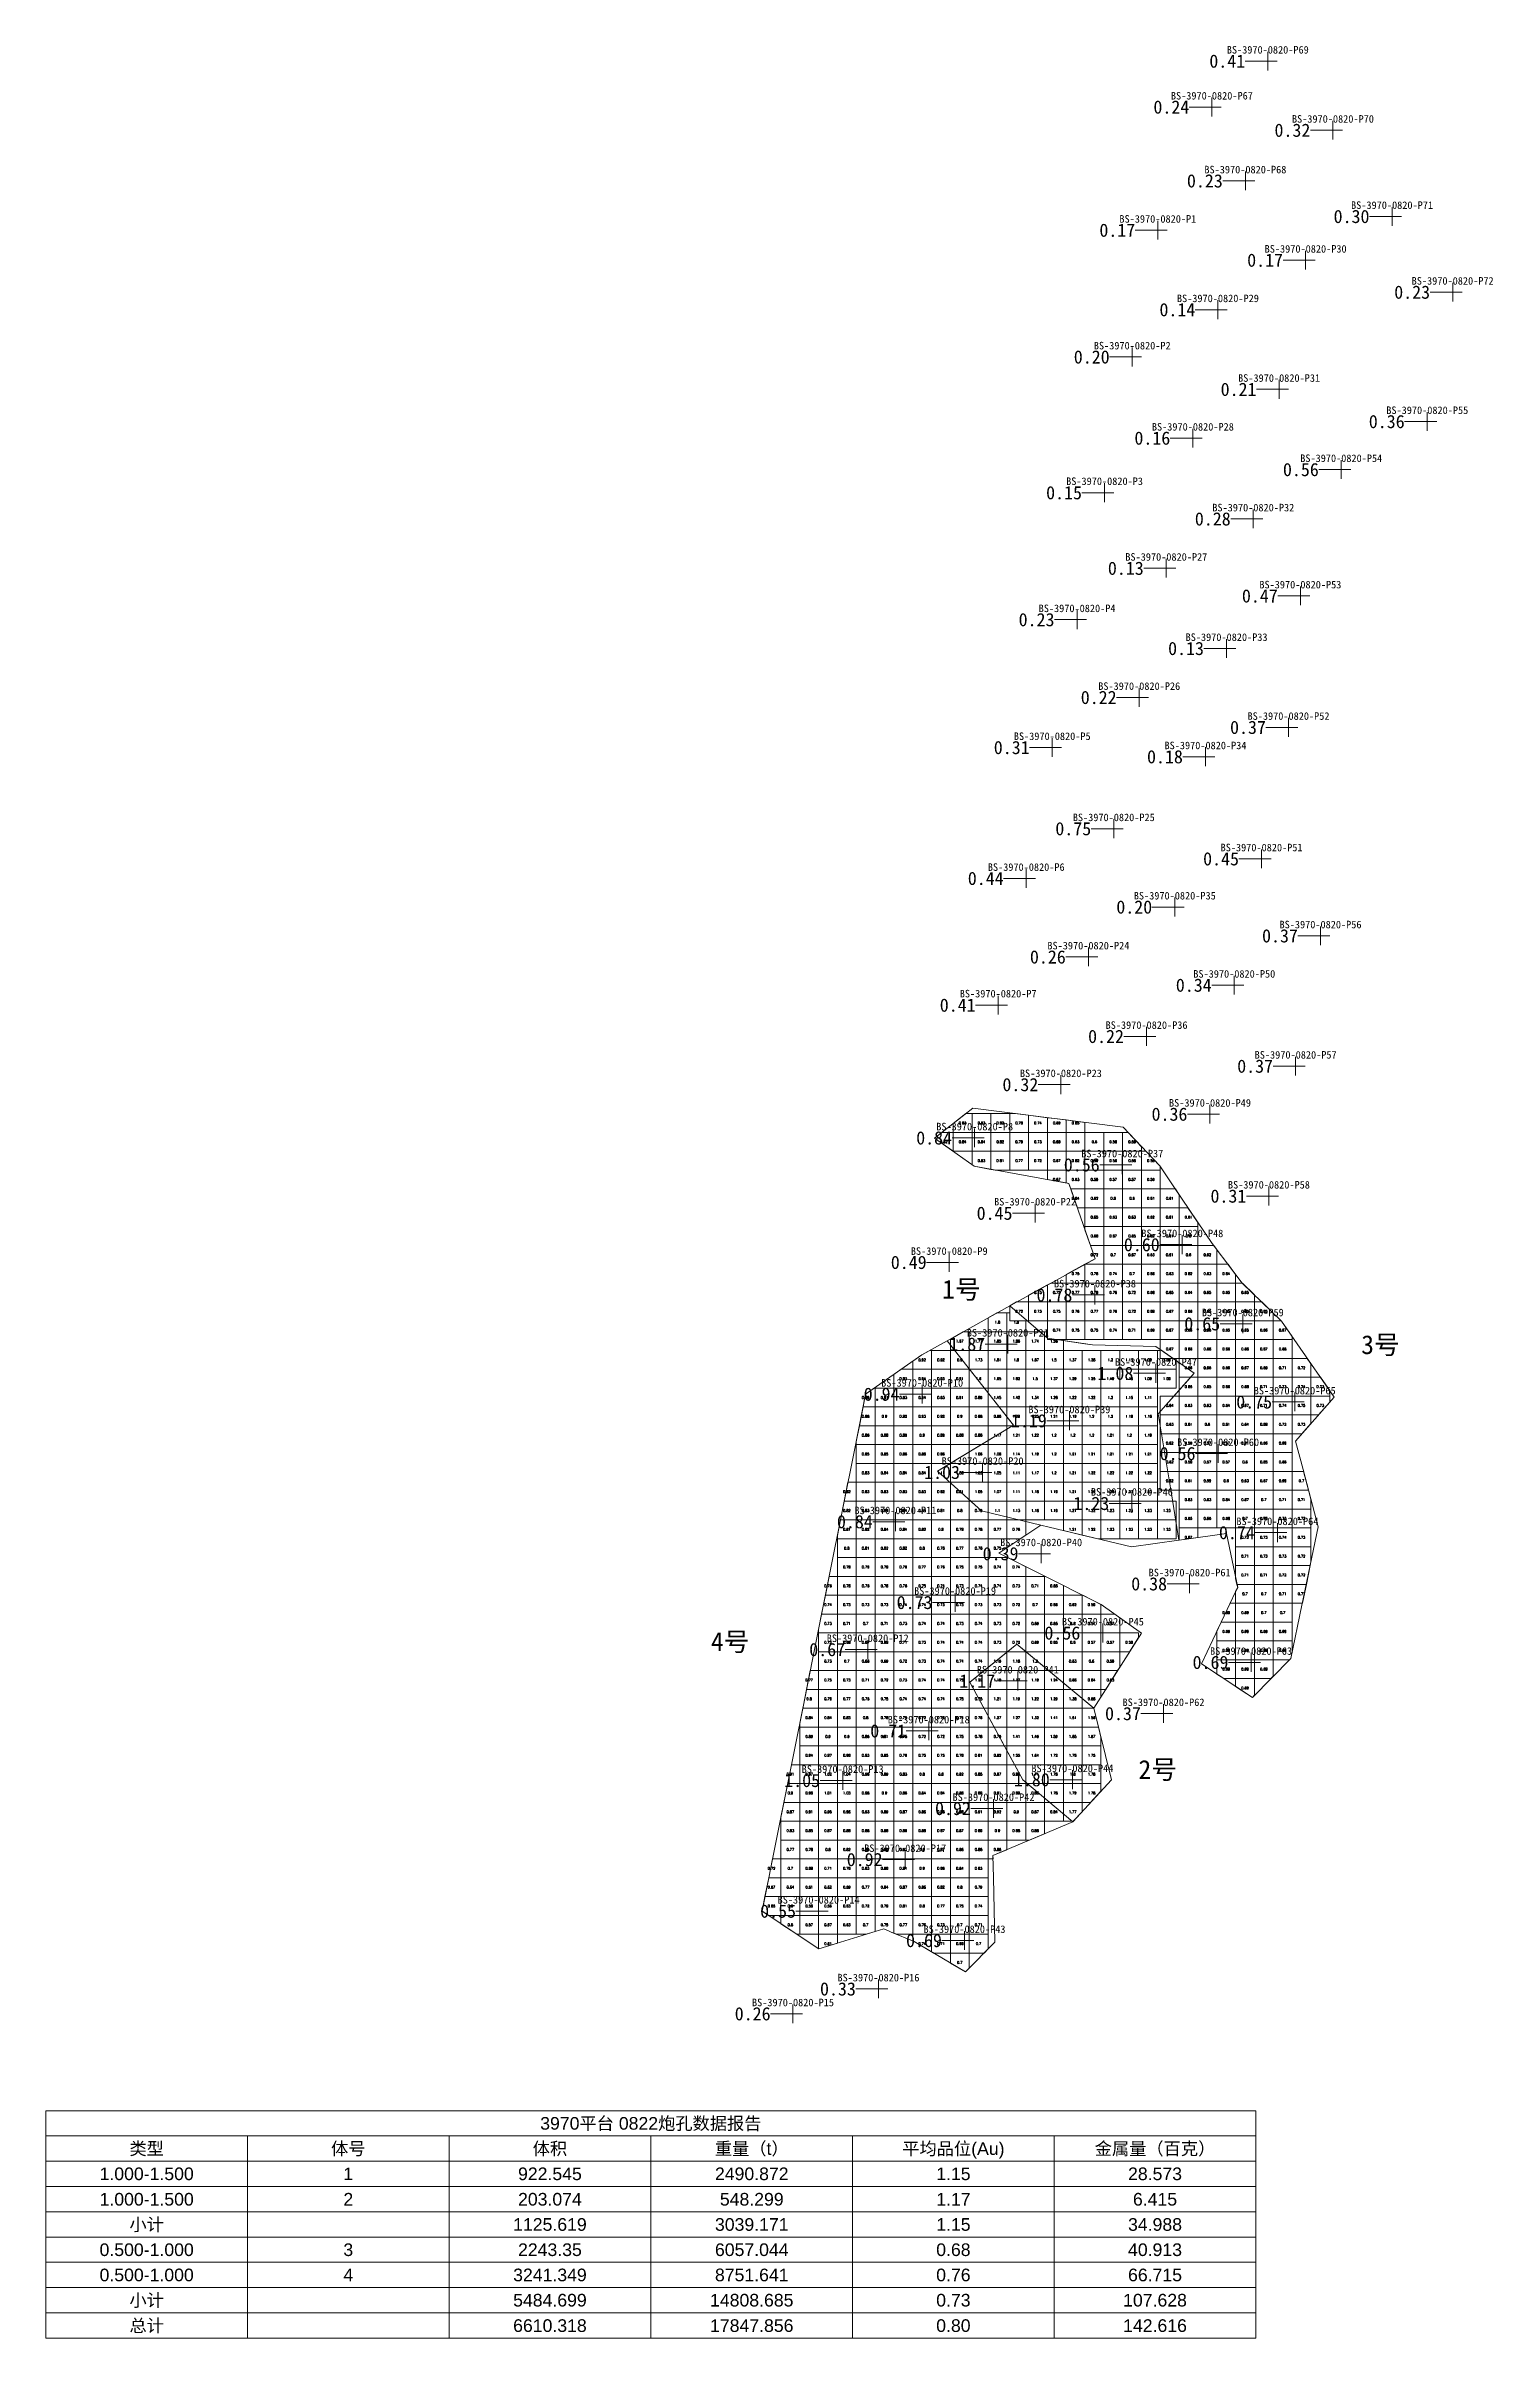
# Model space of a CAD drawing. Header units: inches. Extents: x 469961 to 470038, y 4349672 to 4349793.
import ezdxf
from ezdxf.enums import TextEntityAlignment as Align

# ---------------------------------------------------------------- set-up
doc = ezdxf.new("R2010")
doc.units = ezdxf.units.IN
doc.header["$MEASUREMENT"] = 0
for name, color, linetype, lineweight in [('0.500-1.000', 7, 'Continuous', 0), ('1.000-1.500', 7, 'Continuous', 0), ('孔口文字', 7, 'Continuous', 0), ('点', 7, 'Continuous', 0), ('爆区方格网', 7, 'Continuous', 0), ('线条', 7, 'Continuous', 0), ('钻孔', 7, 'Continuous', 0)]:
    doc.layers.add(name, color=color, linetype=linetype, lineweight=lineweight)
doc.styles.add('3dmine_textStyle_1', font='txt.shx', dxfattribs={"height": 1, "bigfont": 'gbcbig.shx'})
doc.styles.add('3dmine_textStyle_2', font='arial.ttf', dxfattribs={"height": 1})
doc.styles.add('3dmine_textStyle_3', font='宋体.ttf', dxfattribs={"height": 1})
doc.styles.add('3dmine_textStyle_4', font='simsunb.ttf', dxfattribs={"height": 1})

msp = doc.modelspace()

# ---------------------------------------------------------------- hatches: boundary and pattern name
at = {"layer": '钻孔', "linetype": 'Continuous', "lineweight": 0, "true_color": 0x808080, "extrusion": (0, 1, 0)}
for points in [[(-470027.32, 3960.26), (-470026.32, 3960.26), (-470026.32, 3967.26), (-470027.32, 3967.26)], [(-470024.35, 3959.72), (-470023.35, 3959.72), (-470023.35, 3967.72), (-470024.35, 3967.72)], [(-470030.78, 3960.05), (-470029.78, 3960.05), (-470029.78, 3967.05), (-470030.78, 3967.05)], [(-470026.13, 3959.74), (-470025.13, 3959.74), (-470025.13, 3967.74), (-470026.13, 3967.74)], [(-470021.48, 3959.89), (-470020.48, 3959.89), (-470020.48, 3968.89), (-470021.48, 3968.89)], [(-470033.92, 3959.99), (-470032.92, 3959.99), (-470032.92, 3965.99), (-470033.92, 3965.99)], [(-470029.33, 3960.31), (-470028.33, 3960.31), (-470028.33, 3967.31), (-470029.33, 3967.31)], [(-470037.14, 3960.09), (-470036.14, 3960.09), (-470036.14, 3966.09), (-470037.14, 3966.09)], [(-470024.67, 3959.98), (-470023.67, 3959.98), (-470023.67, 3968.98), (-470024.67, 3968.98)], [(-470020.12, 3959.77), (-470019.12, 3959.77), (-470019.12, 3969.77), (-470020.12, 3969.77)], [(-470027.92, 3959.94), (-470026.92, 3959.94), (-470026.92, 3969.94), (-470027.92, 3969.94)], [(-470023.34, 3959.96), (-470022.34, 3959.96), (-470022.34, 3969.96), (-470023.34, 3969.96)], [(-470035.79, 3959.71), (-470034.79, 3959.71), (-470034.79, 3969.71), (-470035.79, 3969.71)], [(-470018.65, 3959.86), (-470017.65, 3959.86), (-470017.65, 3969.86), (-470018.65, 3969.86)], [(-470026.55, 3959.66), (-470025.55, 3959.66), (-470025.55, 3969.66), (-470026.55, 3969.66)], [(-470021.93, 3959.77), (-470020.93, 3959.77), (-470020.93, 3969.77), (-470021.93, 3969.77)], [(-470029.05, 3960.23), (-470028.05, 3960.23), (-470028.05, 3969.23), (-470029.05, 3969.23)], [(-470017.19, 3959.75), (-470016.19, 3959.75), (-470016.19, 3969.75), (-470017.19, 3969.75)], [(-470025.13, 3960.31), (-470024.13, 3960.31), (-470024.13, 3969.31), (-470025.13, 3969.31)], [(-470020.49, 3960.3), (-470019.49, 3960.3), (-470019.49, 3969.3), (-470020.49, 3969.3)], [(-470028.42, 3960.21), (-470027.42, 3960.21), (-470027.42, 3969.21), (-470028.42, 3969.21)], [(-470015.87, 3959.8), (-470014.87, 3959.8), (-470014.87, 3969.8), (-470015.87, 3969.8)], [(-470024.01, 3960.27), (-470023.01, 3960.27), (-470023.01, 3969.27), (-470024.01, 3969.27)], [(-470026.99, 3959.9), (-470025.99, 3959.9), (-470025.99, 3969.9), (-470026.99, 3969.9)], [(-470014.49, 3960.37), (-470013.49, 3960.37), (-470013.49, 3970.37), (-470014.49, 3970.37)], [(-470022.38, 3960.08), (-470021.38, 3960.08), (-470021.38, 3970.08), (-470022.38, 3970.08)], [(-470030.12, 3960.17), (-470029.12, 3960.17), (-470029.12, 3971.17), (-470030.12, 3971.17)], [(-470017.79, 3960.12), (-470016.79, 3960.12), (-470016.79, 3970.12), (-470017.79, 3970.12)], [(-470025.54, 3960.28), (-470024.54, 3960.28), (-470024.54, 3971.28), (-470025.54, 3971.28)], [(-470013, 3960.33), (-470012, 3960.33), (-470012, 3970.33), (-470013, 3970.33)], [(-470020.88, 3959.63), (-470019.88, 3959.63), (-470019.88, 3970.63), (-470020.88, 3970.63)], [(-470028.8, 3959.94), (-470027.8, 3959.94), (-470027.8, 3970.94), (-470028.8, 3970.94)], [(-470016.33, 3959.64), (-470015.33, 3959.64), (-470015.33, 3970.64), (-470016.33, 3970.64)], [(-470024.25, 3959.6), (-470023.25, 3959.6), (-470023.25, 3970.6), (-470024.25, 3970.6)], [(-470027.38, 3960.43), (-470026.38, 3960.43), (-470026.38, 3970.43), (-470027.38, 3970.43)], [(-470014.96, 3959.59), (-470013.96, 3959.59), (-470013.96, 3970.59), (-470014.96, 3970.59)], [(-470010.4, 3959.53), (-470009.4, 3959.53), (-470009.4, 3970.53), (-470010.4, 3970.53)], [(-470015.28, 3960.5), (-470014.28, 3960.5), (-470014.28, 3970.5), (-470015.28, 3970.5)], [(-470023.17, 3959.57), (-470022.17, 3959.57), (-470022.17, 3970.57), (-470023.17, 3970.57)], [(-470021.78, 3959.79), (-470020.78, 3959.79), (-470020.78, 3970.79), (-470021.78, 3970.79)], [(-470006.64, 3959.74), (-470005.64, 3959.74), (-470005.64, 3970.74), (-470006.64, 3970.74)], [(-470002.1, 3959.91), (-470001.1, 3959.91), (-470001.1, 3970.91), (-470002.1, 3970.91)]]:
    msp.add_hatch(color=8, dxfattribs=at).paths.add_polyline_path(points, flags=0)
at = {"layer": '钻孔', "linetype": 'Continuous', "lineweight": 0, "true_color": 0x00ffff, "extrusion": (0, 1, 0)}
for points in [[(-470031.22, 3959.9), (-470030.22, 3959.9), (-470030.22, 3969.9), (-470031.22, 3969.9)], [(-470019.14, 3959.68), (-470018.14, 3959.68), (-470018.14, 3969.68), (-470019.14, 3969.68)], [(-470011.75, 3959.91), (-470010.75, 3959.91), (-470010.75, 3970.91), (-470011.75, 3970.91)], [(-470019.59, 3959.55), (-470018.59, 3959.55), (-470018.59, 3970.55), (-470019.59, 3970.55)], [(-470022.78, 3960.39), (-470021.78, 3960.39), (-470021.78, 3970.39), (-470022.78, 3970.39)], [(-470018.14, 3960.38), (-470017.14, 3960.38), (-470017.14, 3970.38), (-470018.14, 3970.38)], [(-470025.99, 3960.3), (-470024.99, 3960.3), (-470024.99, 3970.3), (-470025.99, 3970.3)], [(-470008.96, 3960.49), (-470007.96, 3960.49), (-470007.96, 3970.49), (-470008.96, 3970.49)], [(-470028.75, 3960.42), (-470027.75, 3960.42), (-470027.75, 3970.42), (-470028.75, 3970.42)], [(-470024.68, 3960.43), (-470023.68, 3960.43), (-470023.68, 3970.43), (-470024.68, 3970.43)], [(-470007.54, 3959.92), (-470006.54, 3959.92), (-470006.54, 3970.92), (-470007.54, 3970.92)], [(-470027.83, 3960.47), (-470026.83, 3960.47), (-470026.83, 3970.47), (-470027.83, 3970.47)], [(-470010.71, 3959.6), (-470009.71, 3959.6), (-470009.71, 3970.6), (-470010.71, 3970.6)], [(-470006.07, 3960.02), (-470005.07, 3960.02), (-470005.07, 3971.02), (-470006.07, 3971.02)], [(-470018.56, 3960.36), (-470017.56, 3960.36), (-470017.56, 3970.36), (-470018.56, 3970.36)], [(-470026.43, 3959.71), (-470025.43, 3959.71), (-470025.43, 3970.71), (-470026.43, 3970.71)], [(-470009.31, 3959.84), (-470008.31, 3959.84), (-470008.31, 3970.84), (-470009.31, 3970.84)], [(-470012.75, 3960.4), (-470011.75, 3960.4), (-470011.75, 3971.4), (-470012.75, 3971.4)], [(-470008.06, 3960.09), (-470007.06, 3960.09), (-470007.06, 3971.09), (-470008.06, 3971.09)], [(-470003.46, 3960.01), (-470002.46, 3960.01), (-470002.46, 3971.01), (-470003.46, 3971.01)], [(-470011.21, 3960.37), (-470010.21, 3960.37), (-470010.21, 3971.37), (-470011.21, 3971.37)]]:
    msp.add_hatch(color=4, dxfattribs=at).paths.add_polyline_path(points, flags=0)
at = {"layer": '钻孔', "linetype": 'Continuous', "lineweight": 0, "true_color": 0xff0000, "extrusion": (0, 1, 0)}
for points in [[(-470013.51, 3960.48), (-470012.51, 3960.48), (-470012.51, 3970.48), (-470013.51, 3970.48)], [(-470016.95, 3959.93), (-470015.95, 3959.93), (-470015.95, 3970.93), (-470016.95, 3970.93)]]:
    msp.add_hatch(color=1, dxfattribs=at).paths.add_polyline_path(points, flags=0)
at = {"layer": '钻孔', "linetype": 'Continuous', "lineweight": 0, "true_color": 0x0000ff, "extrusion": (0, 1, 0)}
for points in [[(-470021.38, 3960.39), (-470020.38, 3960.39), (-470020.38, 3970.39), (-470021.38, 3970.39)], [(-470016.78, 3960.48), (-470015.78, 3960.48), (-470015.78, 3970.48), (-470016.78, 3970.48)], [(-470012.17, 3959.74), (-470011.17, 3959.74), (-470011.17, 3970.74), (-470012.17, 3970.74)], [(-470020.1, 3960.33), (-470019.1, 3960.33), (-470019.1, 3970.33), (-470020.1, 3970.33)], [(-470014.04, 3959.71), (-470013.04, 3959.71), (-470013.04, 3970.71), (-470014.04, 3970.71)], [(-470004.74, 3960.05), (-470003.74, 3960.05), (-470003.74, 3971.05), (-470004.74, 3971.05)]]:
    msp.add_hatch(color=5, dxfattribs=at).paths.add_polyline_path(points, flags=0)

# ---------------------------------------------------------------- linework, layer by layer
at = {"color": 7, "linetype": 'Continuous', "lineweight": 0, "elevation": 1985.92}
for points in [[(469961.41, 4349682.5), (469961.41, 4349683.84), (470025.69, 4349683.84)], [(469961.41, 4349671.76), (470025.69, 4349671.76), (470025.69, 4349683.84)], [(469961.41, 4349681.16), (469961.41, 4349682.5), (469972.13, 4349682.5)], [(469972.13, 4349681.16), (469972.13, 4349682.5), (469982.84, 4349682.5)], [(469982.84, 4349681.16), (469982.84, 4349682.5), (469993.55, 4349682.5)], [(469993.55, 4349681.16), (469993.55, 4349682.5), (470004.26, 4349682.5)], [(470004.26, 4349681.16), (470004.26, 4349682.5), (470014.97, 4349682.5)], [(470014.97, 4349681.16), (470014.97, 4349682.5), (470025.69, 4349682.5)], [(469961.41, 4349679.82), (469961.41, 4349681.16), (469972.13, 4349681.16)], [(469972.13, 4349679.82), (469972.13, 4349681.16), (469982.84, 4349681.16)], [(469982.84, 4349679.82), (469982.84, 4349681.16), (469993.55, 4349681.16)], [(469993.55, 4349679.82), (469993.55, 4349681.16), (470004.26, 4349681.16)], [(470004.26, 4349679.82), (470004.26, 4349681.16), (470014.97, 4349681.16)], [(470014.97, 4349679.82), (470014.97, 4349681.16), (470025.69, 4349681.16)], [(469961.41, 4349678.47), (469961.41, 4349679.82), (469972.13, 4349679.82)], [(469972.13, 4349678.47), (469972.13, 4349679.82), (469982.84, 4349679.82)], [(469982.84, 4349678.47), (469982.84, 4349679.82), (469993.55, 4349679.82)], [(469993.55, 4349678.47), (469993.55, 4349679.82), (470004.26, 4349679.82)], [(470004.26, 4349678.47), (470004.26, 4349679.82), (470014.97, 4349679.82)], [(470014.97, 4349678.47), (470014.97, 4349679.82), (470025.69, 4349679.82)], [(469961.41, 4349677.13), (469961.41, 4349678.47), (469972.13, 4349678.47)], [(469972.13, 4349677.13), (469972.13, 4349678.47), (469982.84, 4349678.47)], [(469982.84, 4349677.13), (469982.84, 4349678.47), (469993.55, 4349678.47)], [(469993.55, 4349677.13), (469993.55, 4349678.47), (470004.26, 4349678.47)], [(470004.26, 4349677.13), (470004.26, 4349678.47), (470014.97, 4349678.47)], [(470014.97, 4349677.13), (470014.97, 4349678.47), (470025.69, 4349678.47)], [(469961.41, 4349675.79), (469961.41, 4349677.13), (469972.13, 4349677.13)], [(469972.13, 4349675.79), (469972.13, 4349677.13), (469982.84, 4349677.13)], [(469982.84, 4349675.79), (469982.84, 4349677.13), (469993.55, 4349677.13)], [(469993.55, 4349675.79), (469993.55, 4349677.13), (470004.26, 4349677.13)], [(470004.26, 4349675.79), (470004.26, 4349677.13), (470014.97, 4349677.13)], [(470014.97, 4349675.79), (470014.97, 4349677.13), (470025.69, 4349677.13)], [(469961.41, 4349674.45), (469961.41, 4349675.79), (469972.13, 4349675.79)], [(469972.13, 4349674.45), (469972.13, 4349675.79), (469982.84, 4349675.79)], [(469982.84, 4349674.45), (469982.84, 4349675.79), (469993.55, 4349675.79)], [(469993.55, 4349674.45), (469993.55, 4349675.79), (470004.26, 4349675.79)], [(470004.26, 4349674.45), (470004.26, 4349675.79), (470014.97, 4349675.79)], [(470014.97, 4349674.45), (470014.97, 4349675.79), (470025.69, 4349675.79)], [(469961.41, 4349673.11), (469961.41, 4349674.45), (469972.13, 4349674.45)], [(469972.13, 4349673.11), (469972.13, 4349674.45), (469982.84, 4349674.45)], [(469982.84, 4349673.11), (469982.84, 4349674.45), (469993.55, 4349674.45)], [(469993.55, 4349673.11), (469993.55, 4349674.45), (470004.26, 4349674.45)], [(470004.26, 4349673.11), (470004.26, 4349674.45), (470014.97, 4349674.45)], [(470014.97, 4349673.11), (470014.97, 4349674.45), (470025.69, 4349674.45)], [(469961.41, 4349671.76), (469961.41, 4349673.11), (469972.13, 4349673.11)], [(469972.13, 4349671.76), (469972.13, 4349673.11), (469982.84, 4349673.11)], [(469982.84, 4349671.76), (469982.84, 4349673.11), (469993.55, 4349673.11)], [(469993.55, 4349671.76), (469993.55, 4349673.11), (470004.26, 4349673.11)], [(470004.26, 4349671.76), (470004.26, 4349673.11), (470014.97, 4349673.11)], [(470014.97, 4349671.76), (470014.97, 4349673.11), (470025.69, 4349673.11)]]:
    msp.add_lwpolyline(points, dxfattribs=at)
at = {"layer": '0.500-1.000', "color": 4, "linetype": 'Continuous', "lineweight": 0, "true_color": 0x00ffff}
for points in [[(470014.99, 4349736.53), (470018.63, 4349736.07), (470020.58, 4349734.02), (470021.37, 4349732.84), (470023.36, 4349729.9), (470024.41, 4349728.52), (470024.96, 4349727.79), (470027.04, 4349725.77), (470027.88, 4349724.56), (470029.85, 4349721.74), (470027.79, 4349719.4), (470028.19, 4349717.89), (470029, 4349714.84), (470028.13, 4349710.69), (470027.54, 4349707.85), (470025.5, 4349705.79), (470022.79, 4349707.58), (470024.61, 4349711.4), (470024.72, 4349711.62), (470024.12, 4349714.49), (470022, 4349714.19), (470021.6, 4349714.14), (470021.23, 4349716.49), (470020.49, 4349720.85), (470022.07, 4349722.61), (470022.41, 4349723), (470020.64, 4349724.24), (470020.38, 4349724.43), (470017.01, 4349724.51), (470014.62, 4349724.87), (470012.61, 4349726.59), (470017.15, 4349729.08), (470016.52, 4349730.9), (470015.76, 4349733.08), (470014.4, 4349733.33), (470010.72, 4349733.99), (470008.61, 4349735.49), (470010.65, 4349737.08), (470014.99, 4349736.53)], [(470012.81, 4349720.24), (470009.24, 4349718.09), (470008.77, 4349717.8), (470011.11, 4349715.7), (470011.63, 4349715.57), (470014.26, 4349714.94), (470012.03, 4349713.45), (470014.13, 4349712.4), (470017.47, 4349710.72), (470019.61, 4349709.2), (470017.08, 4349705.21), (470013.29, 4349708.36), (470012.99, 4349708.61), (470011.01, 4349707.01), (470010.5, 4349706.6), (470012.08, 4349703.66), (470012.08, 4349703.66), (470013.3, 4349701.42), (470015.97, 4349699.18), (470011.72, 4349697.39), (470011.75, 4349696.22), (470011.82, 4349692.8), (470010.26, 4349691.21), (470007.53, 4349692.82), (470006.32, 4349693.33), (470006.2, 4349693.38), (470005.92, 4349693.5), (470002.47, 4349692.43), (469999.46, 4349694.44), (470000.26, 4349698.43), (470001.65, 4349705.38), (470002.21, 4349708.16), (470003.04, 4349712.32), (470003.04, 4349712.32), (470004.4, 4349719.1), (470004.96, 4349721.89), (470007.95, 4349723.98), (470009.29, 4349724.73), (470012.81, 4349720.24)]]:
    msp.add_lwpolyline(points, dxfattribs=at)
at = {"layer": '1.000-1.500', "color": 5, "linetype": 'Continuous', "lineweight": 0, "true_color": 0x0000ff}
for points in [[(470014.62, 4349724.87), (470016.6, 4349724.57), (470017.01, 4349724.51), (470020.38, 4349724.43), (470022.41, 4349723), (470020.49, 4349720.85), (470020.74, 4349719.36), (470021.23, 4349716.49), (470021.6, 4349714.14), (470019.08, 4349713.78), (470014.7, 4349714.83), (470014.26, 4349714.94), (470011.11, 4349715.7), (470008.77, 4349717.8), (470012.81, 4349720.24), (470012.81, 4349720.24), (470012.8, 4349720.26), (470012.15, 4349721.08), (470009.29, 4349724.73), (470012.61, 4349726.59), (470014.62, 4349724.87)], [(470016.89, 4349705.37), (470017.08, 4349705.21), (470018.02, 4349701.42), (470015.97, 4349699.18), (470013.3, 4349701.42), (470012.48, 4349702.93), (470010.5, 4349706.6), (470012.99, 4349708.61), (470016.89, 4349705.37)]]:
    msp.add_lwpolyline(points, dxfattribs=at)
at = {"layer": '点', "color": 138, "linetype": 'Continuous', "lineweight": 0, "true_color": 0x004c4c}
for points, elevation in [([(470026.82, 4349792.68), (470025.82, 4349792.68)], 3967.26), ([(470026.32, 4349792.18), (470026.32, 4349793.18)], 3967.26), ([(470023.85, 4349790.24), (470022.85, 4349790.24)], 3967.73), ([(470023.35, 4349789.74), (470023.35, 4349790.74)], 3967.73), ([(470030.28, 4349789.01), (470029.28, 4349789.01)], 3967.05), ([(470029.78, 4349788.51), (470029.78, 4349789.51)], 3967.05), ([(470025.63, 4349786.32), (470024.63, 4349786.32)], 3967.74), ([(470025.13, 4349785.82), (470025.13, 4349786.82)], 3967.74), ([(470032.92, 4349783.93), (470032.92, 4349784.93)], 3965.99), ([(470020.98, 4349783.7), (470019.98, 4349783.7)], 3968.9), ([(470020.48, 4349783.2), (470020.48, 4349784.2)], 3968.9), ([(470033.42, 4349784.43), (470032.42, 4349784.43)], 3965.99), ([(470028.33, 4349781.61), (470028.33, 4349782.61)], 3967.31), ([(470028.83, 4349782.11), (470027.83, 4349782.11)], 3967.31), ([(470023.67, 4349778.98), (470023.67, 4349779.98)], 3968.98), ([(470036.64, 4349780.41), (470035.64, 4349780.41)], 3966.09), ([(470036.14, 4349779.91), (470036.14, 4349780.91)], 3966.09), ([(470024.17, 4349779.48), (470023.17, 4349779.48)], 3968.98), ([(470019.12, 4349776.47), (470019.12, 4349777.47)], 3969.77), ([(470019.62, 4349776.97), (470018.62, 4349776.97)], 3969.77), ([(470027.42, 4349775.25), (470026.42, 4349775.25)], 3969.94), ([(470026.92, 4349774.75), (470026.92, 4349775.75)], 3969.94), ([(470034.79, 4349773.04), (470034.79, 4349774.04)], 3969.71), ([(470022.84, 4349772.66), (470021.84, 4349772.66)], 3969.96), ([(470022.34, 4349772.16), (470022.34, 4349773.16)], 3969.96), ([(470035.29, 4349773.54), (470034.29, 4349773.54)], 3969.71), ([(470030.22, 4349770.49), (470030.22, 4349771.49)], 3969.91), ([(470017.65, 4349769.26), (470017.65, 4349770.26)], 3969.86), ([(470030.73, 4349770.99), (470029.73, 4349770.99)], 3969.91), ([(470018.15, 4349769.76), (470017.15, 4349769.76)], 3969.86), ([(470026.05, 4349768.37), (470025.05, 4349768.37)], 3969.66), ([(470025.55, 4349767.87), (470025.55, 4349768.87)], 3969.66), ([(470021.43, 4349765.75), (470020.43, 4349765.75)], 3969.77), ([(470020.93, 4349765.25), (470020.93, 4349766.25)], 3969.77), ([(470028.55, 4349764.28), (470027.55, 4349764.28)], 3969.23), ([(470028.05, 4349763.78), (470028.05, 4349764.78)], 3969.23), ([(470016.69, 4349763.02), (470015.69, 4349763.02)], 3969.75), ([(470016.19, 4349762.52), (470016.19, 4349763.52)], 3969.75), ([(470024.13, 4349760.99), (470024.13, 4349761.99)], 3969.31), ([(470024.63, 4349761.49), (470023.63, 4349761.49)], 3969.31), ([(470019.49, 4349758.39), (470019.49, 4349759.39)], 3969.3), ([(470019.99, 4349758.89), (470018.99, 4349758.89)], 3969.3), ([(470014.87, 4349755.73), (470014.87, 4349756.73)], 3969.8), ([(470027.92, 4349757.3), (470026.92, 4349757.3)], 3969.22), ([(470027.42, 4349756.8), (470027.42, 4349757.8)], 3969.22), ([(470015.37, 4349756.23), (470014.37, 4349756.23)], 3969.8), ([(470023.51, 4349755.74), (470022.51, 4349755.74)], 3969.27), ([(470023.01, 4349755.24), (470023.01, 4349756.24)], 3969.27), ([(470018.64, 4349751.92), (470017.64, 4349751.92)], 3969.68), ([(470018.14, 4349751.42), (470018.14, 4349752.42)], 3969.68), ([(470025.99, 4349749.82), (470025.99, 4349750.82)], 3969.9), ([(470013.49, 4349748.78), (470013.49, 4349749.78)], 3970.38), ([(470026.5, 4349750.32), (470025.5, 4349750.32)], 3969.9), ([(470013.99, 4349749.28), (470012.99, 4349749.28)], 3970.38), ([(470021.38, 4349747.26), (470021.38, 4349748.26)], 3970.08), ([(470021.88, 4349747.76), (470020.88, 4349747.76)], 3970.08), ([(470029.62, 4349746.23), (470028.62, 4349746.23)], 3971.17), ([(470029.12, 4349745.73), (470029.12, 4349746.73)], 3971.17), ([(470017.29, 4349745.11), (470016.29, 4349745.11)], 3970.12), ([(470016.79, 4349744.61), (470016.79, 4349745.61)], 3970.12), ([(470025.04, 4349743.61), (470024.04, 4349743.61)], 3971.28), ([(470024.54, 4349743.11), (470024.54, 4349744.11)], 3971.28), ([(470012.5, 4349742.55), (470011.5, 4349742.55)], 3970.33), ([(470012, 4349742.05), (470012, 4349743.05)], 3970.33), ([(470020.38, 4349740.89), (470019.38, 4349740.89)], 3970.63), ([(470019.88, 4349740.39), (470019.88, 4349741.39)], 3970.63), ([(470027.8, 4349738.81), (470027.8, 4349739.81)], 3970.94), ([(470015.33, 4349737.83), (470015.33, 4349738.83)], 3970.64), ([(470028.3, 4349739.31), (470027.3, 4349739.31)], 3970.94), ([(470015.83, 4349738.33), (470014.83, 4349738.33)], 3970.64), ([(470023.25, 4349736.26), (470023.25, 4349737.26)], 3970.6), ([(470023.75, 4349736.76), (470022.75, 4349736.76)], 3970.6), ([(470011.25, 4349735.5), (470010.25, 4349735.5)], 3970.91), ([(470010.75, 4349735), (470010.75, 4349736)], 3970.91), ([(470019.09, 4349734.07), (470018.09, 4349734.07)], 3970.55), ([(470018.59, 4349733.57), (470018.59, 4349734.57)], 3970.55), ([(470026.88, 4349732.41), (470025.88, 4349732.41)], 3970.44), ([(470026.38, 4349731.91), (470026.38, 4349732.91)], 3970.44), ([(470014.46, 4349731.5), (470013.46, 4349731.5)], 3970.59), ([(470013.96, 4349731), (470013.96, 4349732)], 3970.59), ([(470021.78, 4349729.33), (470021.78, 4349730.33)], 3970.39), ([(470009.9, 4349728.89), (470008.9, 4349728.89)], 3970.53), ([(470009.4, 4349728.39), (470009.4, 4349729.39)], 3970.53), ([(470022.28, 4349729.83), (470021.28, 4349729.83)], 3970.39), ([(470017.14, 4349726.66), (470017.14, 4349727.66)], 3970.38), ([(470017.64, 4349727.16), (470016.64, 4349727.16)], 3970.38), ([(470025.49, 4349725.63), (470024.49, 4349725.63)], 3970.3), ([(470024.99, 4349725.13), (470024.99, 4349726.13)], 3970.3), ([(470013.01, 4349724.55), (470012.01, 4349724.55)], 3970.49), ([(470012.51, 4349724.05), (470012.51, 4349725.05)], 3970.49), ([(470020.88, 4349723), (470019.88, 4349723)], 3970.39), ([(470020.38, 4349722.5), (470020.38, 4349723.5)], 3970.39), ([(470008.46, 4349721.89), (470007.46, 4349721.89)], 3970.49), ([(470007.96, 4349721.39), (470007.96, 4349722.39)], 3970.49), ([(470028.25, 4349721.48), (470027.25, 4349721.48)], 3970.42), ([(470027.75, 4349720.98), (470027.75, 4349721.98)], 3970.42), ([(470016.28, 4349720.48), (470015.28, 4349720.48)], 3970.48), ([(470015.78, 4349719.98), (470015.78, 4349720.98)], 3970.48), ([(470023.68, 4349718.24), (470023.68, 4349719.24)], 3970.43), ([(470011.17, 4349717.24), (470011.17, 4349718.24)], 3970.74), ([(470024.18, 4349718.74), (470023.18, 4349718.74)], 3970.43), ([(470011.67, 4349717.74), (470010.67, 4349717.74)], 3970.74), ([(470019.1, 4349715.59), (470019.1, 4349716.59)], 3970.33), ([(470006.54, 4349714.62), (470006.54, 4349715.62)], 3970.92), ([(470019.6, 4349716.09), (470018.6, 4349716.09)], 3970.33), ([(470007.04, 4349715.12), (470006.04, 4349715.12)], 3970.92), ([(470027.33, 4349714.54), (470026.33, 4349714.54)], 3970.47), ([(470026.83, 4349714.04), (470026.83, 4349715.04)], 3970.47), ([(470014.78, 4349713.42), (470013.78, 4349713.42)], 3970.5), ([(470014.28, 4349712.92), (470014.28, 4349713.92)], 3970.5), ([(470022.67, 4349711.82), (470021.67, 4349711.82)], 3970.57), ([(470022.17, 4349711.32), (470022.17, 4349712.32)], 3970.57), ([(470010.21, 4349710.83), (470009.21, 4349710.83)], 3970.6), ([(470009.71, 4349710.33), (470009.71, 4349711.33)], 3970.6), ([(470017.56, 4349708.71), (470017.56, 4349709.71)], 3970.36), ([(470005.57, 4349708.33), (470004.57, 4349708.33)], 3971.02), ([(470005.07, 4349707.83), (470005.07, 4349708.83)], 3971.02), ([(470018.06, 4349709.21), (470017.06, 4349709.21)], 3970.36), ([(470025.43, 4349707.15), (470025.43, 4349708.15)], 3970.71), ([(470013.04, 4349706.16), (470013.04, 4349707.16)], 3970.71), ([(470025.93, 4349707.65), (470024.93, 4349707.65)], 3970.71), ([(470013.54, 4349706.66), (470012.54, 4349706.66)], 3970.71), ([(470008.31, 4349703.51), (470008.31, 4349704.51)], 3970.84), ([(470021.28, 4349704.93), (470020.28, 4349704.93)], 3970.79), ([(470020.78, 4349704.43), (470020.78, 4349705.43)], 3970.79), ([(470008.81, 4349704.01), (470007.81, 4349704.01)], 3970.84), ([(470004.24, 4349701.38), (470003.24, 4349701.38)], 3971.05), ([(470003.74, 4349700.88), (470003.74, 4349701.88)], 3971.05), ([(470016.44, 4349701.42), (470015.44, 4349701.42)], 3970.93), ([(470015.94, 4349700.92), (470015.94, 4349701.92)], 3970.93), ([(470012.25, 4349699.89), (470011.25, 4349699.89)], 3971.4), ([(470011.75, 4349699.39), (470011.75, 4349700.39)], 3971.4), ([(470007.56, 4349697.18), (470006.56, 4349697.18)], 3971.09), ([(470007.06, 4349696.68), (470007.06, 4349697.68)], 3971.09), ([(470002.46, 4349693.94), (470002.46, 4349694.94)], 3971.01), ([(470002.96, 4349694.44), (470001.96, 4349694.44)], 3971.01), ([(470010.71, 4349692.88), (470009.71, 4349692.88)], 3971.37), ([(470010.21, 4349692.38), (470010.21, 4349693.38)], 3971.37), ([(470006.14, 4349690.31), (470005.14, 4349690.31)], 3970.74), ([(470005.64, 4349689.81), (470005.64, 4349690.81)], 3970.74), ([(470001.61, 4349688.99), (470000.61, 4349688.99)], 3970.91), ([(470001.1, 4349688.49), (470001.1, 4349689.49)], 3970.91)]:
    msp.add_lwpolyline(points, dxfattribs=dict(at, elevation=elevation))
at = {"layer": '爆区方格网', "color": 4, "linetype": 'Continuous', "lineweight": 0, "true_color": 0x00ffff}
for points, elevation in [([(470010.61, 4349735.79), (470009.61, 4349735.79), (470009.61, 4349736.27), (470010.28, 4349736.79), (470010.61, 4349736.79), (470010.61, 4349735.79)], 3970.91), ([(470011.61, 4349735.79), (470010.61, 4349735.79), (470010.61, 4349736.79), (470011.61, 4349736.79), (470011.61, 4349735.79)], 3970.91), ([(470012.61, 4349735.79), (470011.61, 4349735.79), (470011.61, 4349736.79), (470012.61, 4349736.79), (470012.61, 4349735.79)], 3970.91), ([(470013.61, 4349736.7), (470013.61, 4349735.79), (470012.61, 4349735.79), (470012.61, 4349736.79), (470012.92, 4349736.79), (470013.61, 4349736.7)], 3970.91), ([(470014.61, 4349736.57), (470014.61, 4349735.79), (470013.61, 4349735.79), (470013.61, 4349736.7), (470014.61, 4349736.57)], 3970.91), ([(470014.99, 4349736.53), (470015.61, 4349736.45), (470015.61, 4349735.79), (470014.61, 4349735.79), (470014.61, 4349736.57), (470014.99, 4349736.53)], 3970.91), ([(470016.61, 4349736.32), (470016.61, 4349735.79), (470015.61, 4349735.79), (470015.61, 4349736.45), (470016.61, 4349736.32)], 3970.91), ([(470009.61, 4349734.79), (470009.6, 4349734.79), (470008.61, 4349735.49), (470008.61, 4349735.49), (470009, 4349735.79), (470009.61, 4349735.79), (470009.61, 4349734.79)], 3970.91), ([(470010.61, 4349734.79), (470009.61, 4349734.79), (470009.61, 4349735.79), (470010.61, 4349735.79), (470010.61, 4349734.79)], 3970.91), ([(470011.61, 4349734.79), (470010.61, 4349734.79), (470010.61, 4349735.79), (470011.61, 4349735.79), (470011.61, 4349734.79)], 3970.91), ([(470012.61, 4349734.79), (470011.61, 4349734.79), (470011.61, 4349735.79), (470012.61, 4349735.79), (470012.61, 4349734.79)], 3970.91), ([(470013.61, 4349734.79), (470012.61, 4349734.79), (470012.61, 4349735.79), (470013.61, 4349735.79), (470013.61, 4349734.79)], 3970.91), ([(470014.61, 4349734.79), (470013.61, 4349734.79), (470013.61, 4349735.79), (470014.61, 4349735.79), (470014.61, 4349734.79)], 3970.91), ([(470015.61, 4349734.79), (470014.61, 4349734.79), (470014.61, 4349735.79), (470015.61, 4349735.79), (470015.61, 4349734.79)], 3970.91), ([(470016.61, 4349734.79), (470015.61, 4349734.79), (470015.61, 4349735.79), (470016.61, 4349735.79), (470016.61, 4349734.79)], 3970.91), ([(470017.61, 4349734.79), (470016.61, 4349734.79), (470016.61, 4349735.79), (470017.61, 4349735.79), (470017.61, 4349734.79)], 3970.91), ([(470018.61, 4349734.79), (470017.61, 4349734.79), (470017.61, 4349735.79), (470018.61, 4349735.79), (470018.61, 4349734.79)], 3970.91), ([(470019.61, 4349735.03), (470019.61, 4349734.79), (470018.61, 4349734.79), (470018.61, 4349735.79), (470018.9, 4349735.79), (470019.61, 4349735.03)], 3970.91), ([(470011.61, 4349733.83), (470010.72, 4349733.99), (470010.61, 4349734.07), (470010.61, 4349734.79), (470011.61, 4349734.79), (470011.61, 4349733.83)], 3970.91), ([(470012.61, 4349733.79), (470011.84, 4349733.79), (470011.61, 4349733.83), (470011.61, 4349734.79), (470012.61, 4349734.79), (470012.61, 4349733.79)], 3970.91), ([(470013.61, 4349733.79), (470012.61, 4349733.79), (470012.61, 4349734.79), (470013.61, 4349734.79), (470013.61, 4349733.79)], 3970.91), ([(470014.61, 4349733.79), (470013.61, 4349733.79), (470013.61, 4349734.79), (470014.61, 4349734.79), (470014.61, 4349733.79)], 3970.91), ([(470015.61, 4349733.79), (470014.61, 4349733.79), (470014.61, 4349734.79), (470015.61, 4349734.79), (470015.61, 4349733.79)], 3970.91), ([(470015.61, 4349733.11), (470014.61, 4349733.29), (470014.61, 4349733.79), (470015.61, 4349733.79), (470015.61, 4349733.11)], 3970.91), ([(470016.61, 4349733.79), (470015.61, 4349733.79), (470015.61, 4349734.79), (470016.61, 4349734.79), (470016.61, 4349733.79)], 3970.91), ([(470016.61, 4349732.79), (470015.86, 4349732.79), (470015.76, 4349733.08), (470015.61, 4349733.11), (470015.61, 4349733.79), (470016.61, 4349733.79), (470016.61, 4349732.79)], 3970.91), ([(470017.61, 4349733.79), (470016.61, 4349733.79), (470016.61, 4349734.79), (470017.61, 4349734.79), (470017.61, 4349733.79)], 3970.91), ([(470017.61, 4349732.79), (470016.61, 4349732.79), (470016.61, 4349733.79), (470017.61, 4349733.79), (470017.61, 4349732.79)], 3970.91), ([(470018.61, 4349733.79), (470017.61, 4349733.79), (470017.61, 4349734.79), (470018.61, 4349734.79), (470018.61, 4349733.79)], 3970.91), ([(470018.61, 4349732.79), (470017.61, 4349732.79), (470017.61, 4349733.79), (470018.61, 4349733.79), (470018.61, 4349732.79)], 3970.91), ([(470019.61, 4349733.79), (470018.61, 4349733.79), (470018.61, 4349734.79), (470019.61, 4349734.79), (470019.61, 4349733.79)], 3970.91), ([(470019.61, 4349732.79), (470018.61, 4349732.79), (470018.61, 4349733.79), (470019.61, 4349733.79), (470019.61, 4349732.79)], 3970.91), ([(470020.58, 4349734.02), (470020.61, 4349733.96), (470020.61, 4349733.79), (470019.61, 4349733.79), (470019.61, 4349734.79), (470019.85, 4349734.79), (470020.58, 4349734.02)], 3970.91), ([(470020.61, 4349732.79), (470019.61, 4349732.79), (470019.61, 4349733.79), (470020.61, 4349733.79), (470020.61, 4349732.79)], 3970.91), ([(470016.61, 4349731.79), (470016.21, 4349731.79), (470015.86, 4349732.79), (470016.61, 4349732.79), (470016.61, 4349731.79)], 3970.91), ([(470017.61, 4349731.79), (470016.61, 4349731.79), (470016.61, 4349732.79), (470017.61, 4349732.79), (470017.61, 4349731.79)], 3970.91), ([(470018.61, 4349731.79), (470017.61, 4349731.79), (470017.61, 4349732.79), (470018.61, 4349732.79), (470018.61, 4349731.79)], 3970.91), ([(470019.61, 4349731.79), (470018.61, 4349731.79), (470018.61, 4349732.79), (470019.61, 4349732.79), (470019.61, 4349731.79)], 3970.91), ([(470020.61, 4349731.79), (470019.61, 4349731.79), (470019.61, 4349732.79), (470020.61, 4349732.79), (470020.61, 4349731.79)], 3970.91), ([(470021.61, 4349732.48), (470021.61, 4349731.79), (470020.61, 4349731.79), (470020.61, 4349732.79), (470021.41, 4349732.79), (470021.61, 4349732.48)], 3970.91), ([(470017.61, 4349730.79), (470016.61, 4349730.79), (470016.61, 4349731.79), (470017.61, 4349731.79), (470017.61, 4349730.79)], 3970.91), ([(470018.61, 4349730.79), (470017.61, 4349730.79), (470017.61, 4349731.79), (470018.61, 4349731.79), (470018.61, 4349730.79)], 3970.91), ([(470019.61, 4349730.79), (470018.61, 4349730.79), (470018.61, 4349731.79), (470019.61, 4349731.79), (470019.61, 4349730.79)], 3970.91), ([(470020.61, 4349730.79), (470019.61, 4349730.79), (470019.61, 4349731.79), (470020.61, 4349731.79), (470020.61, 4349730.79)], 3970.91), ([(470021.61, 4349730.79), (470020.61, 4349730.79), (470020.61, 4349731.79), (470021.61, 4349731.79), (470021.61, 4349730.79)], 3970.91), ([(470022.61, 4349731), (470022.61, 4349730.79), (470021.61, 4349730.79), (470021.61, 4349731.79), (470022.08, 4349731.79), (470022.61, 4349731)], 3970.91), ([(470017.61, 4349729.79), (470016.9, 4349729.79), (470016.61, 4349730.62), (470016.61, 4349730.79), (470017.61, 4349730.79), (470017.61, 4349729.79)], 3970.91), ([(470018.61, 4349729.79), (470017.61, 4349729.79), (470017.61, 4349730.79), (470018.61, 4349730.79), (470018.61, 4349729.79)], 3970.91), ([(470019.61, 4349729.79), (470018.61, 4349729.79), (470018.61, 4349730.79), (470019.61, 4349730.79), (470019.61, 4349729.79)], 3970.91), ([(470020.61, 4349729.79), (470019.61, 4349729.79), (470019.61, 4349730.79), (470020.61, 4349730.79), (470020.61, 4349729.79)], 3970.91), ([(470021.61, 4349729.79), (470020.61, 4349729.79), (470020.61, 4349730.79), (470021.61, 4349730.79), (470021.61, 4349729.79)], 3970.91), ([(470022.61, 4349729.79), (470021.61, 4349729.79), (470021.61, 4349730.79), (470022.61, 4349730.79), (470022.61, 4349729.79)], 3970.91), ([(470016.61, 4349727.79), (470015.61, 4349727.79), (470015.61, 4349728.24), (470016.61, 4349728.79), (470016.61, 4349728.79), (470016.61, 4349727.79)], 3970.91), ([(470017.61, 4349728.79), (470016.61, 4349728.79), (470016.61, 4349728.79), (470017.15, 4349729.08), (470016.9, 4349729.79), (470017.61, 4349729.79), (470017.61, 4349728.79)], 3970.91), ([(470017.61, 4349727.79), (470016.61, 4349727.79), (470016.61, 4349728.79), (470017.61, 4349728.79), (470017.61, 4349727.79)], 3970.91), ([(470018.61, 4349728.79), (470017.61, 4349728.79), (470017.61, 4349729.79), (470018.61, 4349729.79), (470018.61, 4349728.79)], 3970.91), ([(470018.61, 4349727.79), (470017.61, 4349727.79), (470017.61, 4349728.79), (470018.61, 4349728.79), (470018.61, 4349727.79)], 3970.91), ([(470019.61, 4349728.79), (470018.61, 4349728.79), (470018.61, 4349729.79), (470019.61, 4349729.79), (470019.61, 4349728.79)], 3970.91), ([(470019.61, 4349727.79), (470018.61, 4349727.79), (470018.61, 4349728.79), (470019.61, 4349728.79), (470019.61, 4349727.79)], 3970.91), ([(470020.61, 4349728.79), (470019.61, 4349728.79), (470019.61, 4349729.79), (470020.61, 4349729.79), (470020.61, 4349728.79)], 3970.91), ([(470020.61, 4349727.79), (470019.61, 4349727.79), (470019.61, 4349728.79), (470020.61, 4349728.79), (470020.61, 4349727.79)], 3970.91), ([(470021.61, 4349728.79), (470020.61, 4349728.79), (470020.61, 4349729.79), (470021.61, 4349729.79), (470021.61, 4349728.79)], 3970.91), ([(470021.61, 4349727.79), (470020.61, 4349727.79), (470020.61, 4349728.79), (470021.61, 4349728.79), (470021.61, 4349727.79)], 3970.91), ([(470022.61, 4349728.79), (470021.61, 4349728.79), (470021.61, 4349729.79), (470022.61, 4349729.79), (470022.61, 4349728.79)], 3970.91), ([(470022.61, 4349727.79), (470021.61, 4349727.79), (470021.61, 4349728.79), (470022.61, 4349728.79), (470022.61, 4349727.79)], 3970.91), ([(470023.61, 4349729.57), (470023.61, 4349728.79), (470022.61, 4349728.79), (470022.61, 4349729.79), (470023.45, 4349729.79), (470023.61, 4349729.57)], 3970.91), ([(470023.61, 4349727.79), (470022.61, 4349727.79), (470022.61, 4349728.79), (470023.61, 4349728.79), (470023.61, 4349727.79)], 3970.91), ([(470024.41, 4349728.52), (470024.61, 4349728.25), (470024.61, 4349727.79), (470023.61, 4349727.79), (470023.61, 4349728.79), (470024.21, 4349728.79), (470024.41, 4349728.52)], 3970.91), ([(470014.61, 4349726.79), (470013.61, 4349726.79), (470013.61, 4349727.14), (470014.61, 4349727.69), (470014.61, 4349726.79)], 3970.91), ([(470015.61, 4349726.79), (470014.61, 4349726.79), (470014.61, 4349727.69), (470014.79, 4349727.79), (470015.61, 4349727.79), (470015.61, 4349726.79)], 3970.91), ([(470016.61, 4349726.79), (470015.61, 4349726.79), (470015.61, 4349727.79), (470016.61, 4349727.79), (470016.61, 4349726.79)], 3970.91), ([(470017.61, 4349726.79), (470016.61, 4349726.79), (470016.61, 4349727.79), (470017.61, 4349727.79), (470017.61, 4349726.79)], 3970.91), ([(470018.61, 4349726.79), (470017.61, 4349726.79), (470017.61, 4349727.79), (470018.61, 4349727.79), (470018.61, 4349726.79)], 3970.91), ([(470019.61, 4349726.79), (470018.61, 4349726.79), (470018.61, 4349727.79), (470019.61, 4349727.79), (470019.61, 4349726.79)], 3970.91), ([(470020.61, 4349726.79), (470019.61, 4349726.79), (470019.61, 4349727.79), (470020.61, 4349727.79), (470020.61, 4349726.79)], 3970.91), ([(470021.61, 4349726.79), (470020.61, 4349726.79), (470020.61, 4349727.79), (470021.61, 4349727.79), (470021.61, 4349726.79)], 3970.91), ([(470022.61, 4349726.79), (470021.61, 4349726.79), (470021.61, 4349727.79), (470022.61, 4349727.79), (470022.61, 4349726.79)], 3970.91), ([(470023.61, 4349726.79), (470022.61, 4349726.79), (470022.61, 4349727.79), (470023.61, 4349727.79), (470023.61, 4349726.79)], 3970.91), ([(470024.61, 4349726.79), (470023.61, 4349726.79), (470023.61, 4349727.79), (470024.61, 4349727.79), (470024.61, 4349726.79)], 3970.91), ([(470025.61, 4349727.16), (470025.61, 4349726.79), (470024.61, 4349726.79), (470024.61, 4349727.79), (470024.97, 4349727.79), (470025.61, 4349727.16)], 3970.91), ([(470013.61, 4349725.79), (470012.61, 4349725.79), (470012.61, 4349726.59), (470012.97, 4349726.79), (470013.61, 4349726.79), (470013.61, 4349725.79)], 3970.91), ([(470014.61, 4349725.79), (470013.61, 4349725.79), (470013.61, 4349726.79), (470014.61, 4349726.79), (470014.61, 4349725.79)], 3970.91), ([(470015.61, 4349725.79), (470014.61, 4349725.79), (470014.61, 4349726.79), (470015.61, 4349726.79), (470015.61, 4349725.79)], 3970.91), ([(470016.61, 4349725.79), (470015.61, 4349725.79), (470015.61, 4349726.79), (470016.61, 4349726.79), (470016.61, 4349725.79)], 3970.91), ([(470017.61, 4349725.79), (470016.61, 4349725.79), (470016.61, 4349726.79), (470017.61, 4349726.79), (470017.61, 4349725.79)], 3970.91), ([(470018.61, 4349725.79), (470017.61, 4349725.79), (470017.61, 4349726.79), (470018.61, 4349726.79), (470018.61, 4349725.79)], 3970.91), ([(470019.61, 4349725.79), (470018.61, 4349725.79), (470018.61, 4349726.79), (470019.61, 4349726.79), (470019.61, 4349725.79)], 3970.91), ([(470020.61, 4349725.79), (470019.61, 4349725.79), (470019.61, 4349726.79), (470020.61, 4349726.79), (470020.61, 4349725.79)], 3970.91), ([(470021.61, 4349725.79), (470020.61, 4349725.79), (470020.61, 4349726.79), (470021.61, 4349726.79), (470021.61, 4349725.79)], 3970.91), ([(470022.61, 4349725.79), (470021.61, 4349725.79), (470021.61, 4349726.79), (470022.61, 4349726.79), (470022.61, 4349725.79)], 3970.91), ([(470023.61, 4349725.79), (470022.61, 4349725.79), (470022.61, 4349726.79), (470023.61, 4349726.79), (470023.61, 4349725.79)], 3970.91), ([(470024.61, 4349725.79), (470023.61, 4349725.79), (470023.61, 4349726.79), (470024.61, 4349726.79), (470024.61, 4349725.79)], 3970.91), ([(470025.61, 4349725.79), (470024.61, 4349725.79), (470024.61, 4349726.79), (470025.61, 4349726.79), (470025.61, 4349725.79)], 3970.91), ([(470026.61, 4349726.19), (470026.61, 4349725.79), (470025.61, 4349725.79), (470025.61, 4349726.79), (470026, 4349726.79), (470026.61, 4349726.19)], 3970.91), ([(470015.61, 4349724.79), (470014.61, 4349724.79), (470014.61, 4349725.79), (470015.61, 4349725.79), (470015.61, 4349724.79)], 3970.91), ([(470016.61, 4349724.79), (470015.61, 4349724.79), (470015.61, 4349725.79), (470016.61, 4349725.79), (470016.61, 4349724.79)], 3970.91), ([(470017.61, 4349724.79), (470016.61, 4349724.79), (470016.61, 4349725.79), (470017.61, 4349725.79), (470017.61, 4349724.79)], 3970.91), ([(470018.61, 4349724.79), (470017.61, 4349724.79), (470017.61, 4349725.79), (470018.61, 4349725.79), (470018.61, 4349724.79)], 3970.91), ([(470019.61, 4349724.79), (470018.61, 4349724.79), (470018.61, 4349725.79), (470019.61, 4349725.79), (470019.61, 4349724.79)], 3970.91), ([(470020.61, 4349724.79), (470019.61, 4349724.79), (470019.61, 4349725.79), (470020.61, 4349725.79), (470020.61, 4349724.79)], 3970.91), ([(470021.61, 4349724.79), (470020.61, 4349724.79), (470020.61, 4349725.79), (470021.61, 4349725.79), (470021.61, 4349724.79)], 3970.91), ([(470022.61, 4349724.79), (470021.61, 4349724.79), (470021.61, 4349725.79), (470022.61, 4349725.79), (470022.61, 4349724.79)], 3970.91), ([(470023.61, 4349724.79), (470022.61, 4349724.79), (470022.61, 4349725.79), (470023.61, 4349725.79), (470023.61, 4349724.79)], 3970.91), ([(470024.61, 4349724.79), (470023.61, 4349724.79), (470023.61, 4349725.79), (470024.61, 4349725.79), (470024.61, 4349724.79)], 3970.91), ([(470025.61, 4349724.79), (470024.61, 4349724.79), (470024.61, 4349725.79), (470025.61, 4349725.79), (470025.61, 4349724.79)], 3970.91), ([(470026.61, 4349724.79), (470025.61, 4349724.79), (470025.61, 4349725.79), (470026.61, 4349725.79), (470026.61, 4349724.79)], 3970.91), ([(470027.04, 4349725.77), (470027.61, 4349724.95), (470027.61, 4349724.79), (470026.61, 4349724.79), (470026.61, 4349725.79), (470027.02, 4349725.79), (470027.04, 4349725.77)], 3970.91), ([(470008.46, 4349723.21), (470007.46, 4349723.21), (470007.46, 4349723.64), (470007.95, 4349723.98), (470008.36, 4349724.21), (470008.46, 4349724.21), (470008.46, 4349723.21)], 3970.36), ([(470009.46, 4349723.21), (470008.46, 4349723.21), (470008.46, 4349724.21), (470009.46, 4349724.21), (470009.46, 4349723.21)], 3970.36), ([(470010.46, 4349723.21), (470009.46, 4349723.21), (470009.46, 4349724.21), (470010.46, 4349724.21), (470010.46, 4349723.21)], 3970.36), ([(470021.61, 4349723.79), (470020.61, 4349723.79), (470020.61, 4349724.79), (470021.61, 4349724.79), (470021.61, 4349723.79)], 3970.91), ([(470022.61, 4349723.79), (470021.61, 4349723.79), (470021.61, 4349724.79), (470022.61, 4349724.79), (470022.61, 4349723.79)], 3970.91), ([(470023.61, 4349723.79), (470022.61, 4349723.79), (470022.61, 4349724.79), (470023.61, 4349724.79), (470023.61, 4349723.79)], 3970.91), ([(470024.61, 4349723.79), (470023.61, 4349723.79), (470023.61, 4349724.79), (470024.61, 4349724.79), (470024.61, 4349723.79)], 3970.91), ([(470025.61, 4349723.79), (470024.61, 4349723.79), (470024.61, 4349724.79), (470025.61, 4349724.79), (470025.61, 4349723.79)], 3970.91), ([(470026.61, 4349723.79), (470025.61, 4349723.79), (470025.61, 4349724.79), (470026.61, 4349724.79), (470026.61, 4349723.79)], 3970.91), ([(470027.61, 4349723.79), (470026.61, 4349723.79), (470026.61, 4349724.79), (470027.61, 4349724.79), (470027.61, 4349723.79)], 3970.91), ([(470007.46, 4349722.21), (470006.46, 4349722.21), (470006.46, 4349722.94), (470006.85, 4349723.21), (470007.46, 4349723.21), (470007.46, 4349722.21)], 3970.36), ([(470008.46, 4349722.21), (470007.46, 4349722.21), (470007.46, 4349723.21), (470008.46, 4349723.21), (470008.46, 4349722.21)], 3970.36), ([(470009.46, 4349722.21), (470008.46, 4349722.21), (470008.46, 4349723.21), (470009.46, 4349723.21), (470009.46, 4349722.21)], 3970.36), ([(470010.46, 4349722.21), (470009.46, 4349722.21), (470009.46, 4349723.21), (470010.46, 4349723.21), (470010.46, 4349722.21)], 3970.36), ([(470022.61, 4349722.79), (470021.61, 4349722.79), (470021.61, 4349723.79), (470022.61, 4349723.79), (470022.61, 4349722.79)], 3970.91), ([(470022.61, 4349721.79), (470021.61, 4349721.79), (470021.61, 4349722.79), (470022.61, 4349722.79), (470022.61, 4349721.79)], 3970.91), ([(470023.61, 4349722.79), (470022.61, 4349722.79), (470022.61, 4349723.79), (470023.61, 4349723.79), (470023.61, 4349722.79)], 3970.91), ([(470023.61, 4349721.79), (470022.61, 4349721.79), (470022.61, 4349722.79), (470023.61, 4349722.79), (470023.61, 4349721.79)], 3970.91), ([(470024.61, 4349722.79), (470023.61, 4349722.79), (470023.61, 4349723.79), (470024.61, 4349723.79), (470024.61, 4349722.79)], 3970.91), ([(470024.61, 4349721.79), (470023.61, 4349721.79), (470023.61, 4349722.79), (470024.61, 4349722.79), (470024.61, 4349721.79)], 3970.91), ([(470025.61, 4349722.79), (470024.61, 4349722.79), (470024.61, 4349723.79), (470025.61, 4349723.79), (470025.61, 4349722.79)], 3970.91), ([(470025.61, 4349721.79), (470024.61, 4349721.79), (470024.61, 4349722.79), (470025.61, 4349722.79), (470025.61, 4349721.79)], 3970.91), ([(470026.61, 4349722.79), (470025.61, 4349722.79), (470025.61, 4349723.79), (470026.61, 4349723.79), (470026.61, 4349722.79)], 3970.91), ([(470026.61, 4349721.79), (470025.61, 4349721.79), (470025.61, 4349722.79), (470026.61, 4349722.79), (470026.61, 4349721.79)], 3970.91), ([(470027.61, 4349722.79), (470026.61, 4349722.79), (470026.61, 4349723.79), (470027.61, 4349723.79), (470027.61, 4349722.79)], 3970.91), ([(470027.61, 4349721.79), (470026.61, 4349721.79), (470026.61, 4349722.79), (470027.61, 4349722.79), (470027.61, 4349721.79)], 3970.91), ([(470028.61, 4349723.51), (470028.61, 4349722.79), (470027.61, 4349722.79), (470027.61, 4349723.79), (470028.42, 4349723.79), (470028.61, 4349723.51)], 3970.91), ([(470028.61, 4349721.79), (470027.61, 4349721.79), (470027.61, 4349722.79), (470028.61, 4349722.79), (470028.61, 4349721.79)], 3970.91), ([(470029.61, 4349722.08), (470029.61, 4349721.79), (470028.61, 4349721.79), (470028.61, 4349722.79), (470029.12, 4349722.79), (470029.61, 4349722.08)], 3970.91), ([(470005.46, 4349721.21), (470004.83, 4349721.21), (470004.96, 4349721.89), (470005.42, 4349722.21), (470005.46, 4349722.21), (470005.46, 4349721.21)], 3970.36), ([(470006.46, 4349721.21), (470005.46, 4349721.21), (470005.46, 4349722.21), (470006.46, 4349722.21), (470006.46, 4349721.21)], 3970.36), ([(470007.46, 4349721.21), (470006.46, 4349721.21), (470006.46, 4349722.21), (470007.46, 4349722.21), (470007.46, 4349721.21)], 3970.36), ([(470008.46, 4349721.21), (470007.46, 4349721.21), (470007.46, 4349722.21), (470008.46, 4349722.21), (470008.46, 4349721.21)], 3970.36), ([(470009.46, 4349721.21), (470008.46, 4349721.21), (470008.46, 4349722.21), (470009.46, 4349722.21), (470009.46, 4349721.21)], 3970.36), ([(470010.46, 4349721.21), (470009.46, 4349721.21), (470009.46, 4349722.21), (470010.46, 4349722.21), (470010.46, 4349721.21)], 3970.36), ([(470011.46, 4349721.21), (470010.46, 4349721.21), (470010.46, 4349722.21), (470011.46, 4349722.21), (470011.46, 4349721.21)], 3970.36), ([(470021.61, 4349720.79), (470020.61, 4349720.79), (470020.61, 4349721.79), (470021.61, 4349721.79), (470021.61, 4349720.79)], 3970.91), ([(470022.61, 4349720.79), (470021.61, 4349720.79), (470021.61, 4349721.79), (470022.61, 4349721.79), (470022.61, 4349720.79)], 3970.91), ([(470023.61, 4349720.79), (470022.61, 4349720.79), (470022.61, 4349721.79), (470023.61, 4349721.79), (470023.61, 4349720.79)], 3970.91), ([(470024.61, 4349720.79), (470023.61, 4349720.79), (470023.61, 4349721.79), (470024.61, 4349721.79), (470024.61, 4349720.79)], 3970.91), ([(470025.61, 4349720.79), (470024.61, 4349720.79), (470024.61, 4349721.79), (470025.61, 4349721.79), (470025.61, 4349720.79)], 3970.91), ([(470026.61, 4349720.79), (470025.61, 4349720.79), (470025.61, 4349721.79), (470026.61, 4349721.79), (470026.61, 4349720.79)], 3970.91), ([(470027.61, 4349720.79), (470026.61, 4349720.79), (470026.61, 4349721.79), (470027.61, 4349721.79), (470027.61, 4349720.79)], 3970.91), ([(470028.61, 4349720.79), (470027.61, 4349720.79), (470027.61, 4349721.79), (470028.61, 4349721.79), (470028.61, 4349720.79)], 3970.91), ([(470029.61, 4349721.46), (470029.02, 4349720.79), (470028.61, 4349720.79), (470028.61, 4349721.79), (470029.61, 4349721.79), (470029.61, 4349721.46)], 3970.91), ([(470005.46, 4349719.21), (470004.46, 4349719.21), (470004.46, 4349719.38), (470004.63, 4349720.21), (470005.46, 4349720.21), (470005.46, 4349719.21)], 3970.36), ([(470005.46, 4349720.21), (470004.63, 4349720.21), (470004.83, 4349721.21), (470005.46, 4349721.21), (470005.46, 4349720.21)], 3970.36), ([(470006.46, 4349720.21), (470005.46, 4349720.21), (470005.46, 4349721.21), (470006.46, 4349721.21), (470006.46, 4349720.21)], 3970.36), ([(470006.46, 4349719.21), (470005.46, 4349719.21), (470005.46, 4349720.21), (470006.46, 4349720.21), (470006.46, 4349719.21)], 3970.36), ([(470007.46, 4349720.21), (470006.46, 4349720.21), (470006.46, 4349721.21), (470007.46, 4349721.21), (470007.46, 4349720.21)], 3970.36), ([(470007.46, 4349719.21), (470006.46, 4349719.21), (470006.46, 4349720.21), (470007.46, 4349720.21), (470007.46, 4349719.21)], 3970.36), ([(470008.46, 4349720.21), (470007.46, 4349720.21), (470007.46, 4349721.21), (470008.46, 4349721.21), (470008.46, 4349720.21)], 3970.36), ([(470008.46, 4349719.21), (470007.46, 4349719.21), (470007.46, 4349720.21), (470008.46, 4349720.21), (470008.46, 4349719.21)], 3970.36), ([(470009.46, 4349720.21), (470008.46, 4349720.21), (470008.46, 4349721.21), (470009.46, 4349721.21), (470009.46, 4349720.21)], 3970.36), ([(470009.46, 4349719.21), (470008.46, 4349719.21), (470008.46, 4349720.21), (470009.46, 4349720.21), (470009.46, 4349719.21)], 3970.36), ([(470010.46, 4349720.21), (470009.46, 4349720.21), (470009.46, 4349721.21), (470010.46, 4349721.21), (470010.46, 4349720.21)], 3970.36), ([(470010.46, 4349719.21), (470009.46, 4349719.21), (470009.46, 4349720.21), (470010.46, 4349720.21), (470010.46, 4349719.21)], 3970.36), ([(470011.46, 4349720.21), (470010.46, 4349720.21), (470010.46, 4349721.21), (470011.46, 4349721.21), (470011.46, 4349720.21)], 3970.36), ([(470011.46, 4349719.21), (470010.46, 4349719.21), (470010.46, 4349720.21), (470011.46, 4349720.21), (470011.46, 4349719.21)], 3970.36), ([(470012.46, 4349720.21), (470011.46, 4349720.21), (470011.46, 4349721.21), (470012.46, 4349721.21), (470012.46, 4349720.21)], 3970.36), ([(470021.61, 4349719.79), (470020.61, 4349719.79), (470020.61, 4349720.79), (470021.61, 4349720.79), (470021.61, 4349719.79)], 3970.91), ([(470022.61, 4349719.79), (470021.61, 4349719.79), (470021.61, 4349720.79), (470022.61, 4349720.79), (470022.61, 4349719.79)], 3970.91), ([(470023.61, 4349719.79), (470022.61, 4349719.79), (470022.61, 4349720.79), (470023.61, 4349720.79), (470023.61, 4349719.79)], 3970.91), ([(470024.61, 4349719.79), (470023.61, 4349719.79), (470023.61, 4349720.79), (470024.61, 4349720.79), (470024.61, 4349719.79)], 3970.91), ([(470025.61, 4349719.79), (470024.61, 4349719.79), (470024.61, 4349720.79), (470025.61, 4349720.79), (470025.61, 4349719.79)], 3970.91), ([(470026.61, 4349719.79), (470025.61, 4349719.79), (470025.61, 4349720.79), (470026.61, 4349720.79), (470026.61, 4349719.79)], 3970.91), ([(470027.61, 4349719.79), (470026.61, 4349719.79), (470026.61, 4349720.79), (470027.61, 4349720.79), (470027.61, 4349719.79)], 3970.91), ([(470028.61, 4349720.33), (470028.13, 4349719.79), (470027.61, 4349719.79), (470027.61, 4349720.79), (470028.61, 4349720.79), (470028.61, 4349720.33)], 3970.91), ([(470005.46, 4349718.21), (470004.46, 4349718.21), (470004.46, 4349719.21), (470005.46, 4349719.21), (470005.46, 4349718.21)], 3970.36), ([(470006.46, 4349718.21), (470005.46, 4349718.21), (470005.46, 4349719.21), (470006.46, 4349719.21), (470006.46, 4349718.21)], 3970.36), ([(470007.46, 4349718.21), (470006.46, 4349718.21), (470006.46, 4349719.21), (470007.46, 4349719.21), (470007.46, 4349718.21)], 3970.36), ([(470008.46, 4349718.21), (470007.46, 4349718.21), (470007.46, 4349719.21), (470008.46, 4349719.21), (470008.46, 4349718.21)], 3970.36), ([(470009.46, 4349718.21), (470008.46, 4349718.21), (470008.46, 4349719.21), (470009.46, 4349719.21), (470009.46, 4349718.21)], 3970.36), ([(470021.61, 4349718.79), (470020.61, 4349718.79), (470020.61, 4349719.79), (470021.61, 4349719.79), (470021.61, 4349718.79)], 3970.91), ([(470022.61, 4349718.79), (470021.61, 4349718.79), (470021.61, 4349719.79), (470022.61, 4349719.79), (470022.61, 4349718.79)], 3970.91), ([(470023.61, 4349718.79), (470022.61, 4349718.79), (470022.61, 4349719.79), (470023.61, 4349719.79), (470023.61, 4349718.79)], 3970.91), ([(470024.61, 4349718.79), (470023.61, 4349718.79), (470023.61, 4349719.79), (470024.61, 4349719.79), (470024.61, 4349718.79)], 3970.91), ([(470025.61, 4349718.79), (470024.61, 4349718.79), (470024.61, 4349719.79), (470025.61, 4349719.79), (470025.61, 4349718.79)], 3970.91), ([(470026.61, 4349718.79), (470025.61, 4349718.79), (470025.61, 4349719.79), (470026.61, 4349719.79), (470026.61, 4349718.79)], 3970.91), ([(470027.61, 4349718.79), (470026.61, 4349718.79), (470026.61, 4349719.79), (470027.61, 4349719.79), (470027.61, 4349718.79)], 3970.91), ([(470005.46, 4349717.21), (470004.46, 4349717.21), (470004.46, 4349718.21), (470005.46, 4349718.21), (470005.46, 4349717.21)], 3970.36), ([(470006.46, 4349717.21), (470005.46, 4349717.21), (470005.46, 4349718.21), (470006.46, 4349718.21), (470006.46, 4349717.21)], 3970.36), ([(470007.46, 4349717.21), (470006.46, 4349717.21), (470006.46, 4349718.21), (470007.46, 4349718.21), (470007.46, 4349717.21)], 3970.36), ([(470008.46, 4349717.21), (470007.46, 4349717.21), (470007.46, 4349718.21), (470008.46, 4349718.21), (470008.46, 4349717.21)], 3970.36), ([(470021.61, 4349717.79), (470020.61, 4349717.79), (470020.61, 4349718.79), (470021.61, 4349718.79), (470021.61, 4349717.79)], 3970.91), ([(470021.61, 4349716.79), (470020.61, 4349716.79), (470020.61, 4349717.79), (470021.61, 4349717.79), (470021.61, 4349716.79)], 3970.91), ([(470022.61, 4349717.79), (470021.61, 4349717.79), (470021.61, 4349718.79), (470022.61, 4349718.79), (470022.61, 4349717.79)], 3970.91), ([(470022.61, 4349716.79), (470021.61, 4349716.79), (470021.61, 4349717.79), (470022.61, 4349717.79), (470022.61, 4349716.79)], 3970.91), ([(470023.61, 4349717.79), (470022.61, 4349717.79), (470022.61, 4349718.79), (470023.61, 4349718.79), (470023.61, 4349717.79)], 3970.91), ([(470023.61, 4349716.79), (470022.61, 4349716.79), (470022.61, 4349717.79), (470023.61, 4349717.79), (470023.61, 4349716.79)], 3970.91), ([(470024.61, 4349717.79), (470023.61, 4349717.79), (470023.61, 4349718.79), (470024.61, 4349718.79), (470024.61, 4349717.79)], 3970.91), ([(470024.61, 4349716.79), (470023.61, 4349716.79), (470023.61, 4349717.79), (470024.61, 4349717.79), (470024.61, 4349716.79)], 3970.91), ([(470025.61, 4349717.79), (470024.61, 4349717.79), (470024.61, 4349718.79), (470025.61, 4349718.79), (470025.61, 4349717.79)], 3970.91), ([(470025.61, 4349716.79), (470024.61, 4349716.79), (470024.61, 4349717.79), (470025.61, 4349717.79), (470025.61, 4349716.79)], 3970.91), ([(470026.61, 4349717.79), (470025.61, 4349717.79), (470025.61, 4349718.79), (470026.61, 4349718.79), (470026.61, 4349717.79)], 3970.91), ([(470026.61, 4349716.79), (470025.61, 4349716.79), (470025.61, 4349717.79), (470026.61, 4349717.79), (470026.61, 4349716.79)], 3970.91), ([(470027.61, 4349717.79), (470026.61, 4349717.79), (470026.61, 4349718.79), (470027.61, 4349718.79), (470027.61, 4349717.79)], 3970.91), ([(470027.61, 4349716.79), (470026.61, 4349716.79), (470026.61, 4349717.79), (470027.61, 4349717.79), (470027.61, 4349716.79)], 3970.91), ([(470028.48, 4349716.79), (470027.61, 4349716.79), (470027.61, 4349717.79), (470028.22, 4349717.79), (470028.48, 4349716.79)], 3970.91), ([(470004.46, 4349716.21), (470003.82, 4349716.21), (470004.02, 4349717.21), (470004.46, 4349717.21), (470004.46, 4349716.21)], 3970.36), ([(470005.46, 4349716.21), (470004.46, 4349716.21), (470004.46, 4349717.21), (470005.46, 4349717.21), (470005.46, 4349716.21)], 3970.36), ([(470006.46, 4349716.21), (470005.46, 4349716.21), (470005.46, 4349717.21), (470006.46, 4349717.21), (470006.46, 4349716.21)], 3970.36), ([(470007.46, 4349716.21), (470006.46, 4349716.21), (470006.46, 4349717.21), (470007.46, 4349717.21), (470007.46, 4349716.21)], 3970.36), ([(470008.46, 4349716.21), (470007.46, 4349716.21), (470007.46, 4349717.21), (470008.46, 4349717.21), (470008.46, 4349716.21)], 3970.36), ([(470009.46, 4349716.21), (470008.46, 4349716.21), (470008.46, 4349717.21), (470009.46, 4349717.21), (470009.46, 4349716.21)], 3970.36), ([(470010.46, 4349716.21), (470009.46, 4349716.21), (470009.46, 4349717.21), (470010.46, 4349717.21), (470010.46, 4349716.21)], 3970.36), ([(470022.61, 4349715.79), (470021.61, 4349715.79), (470021.61, 4349716.79), (470022.61, 4349716.79), (470022.61, 4349715.79)], 3970.91), ([(470023.61, 4349715.79), (470022.61, 4349715.79), (470022.61, 4349716.79), (470023.61, 4349716.79), (470023.61, 4349715.79)], 3970.91), ([(470024.61, 4349715.79), (470023.61, 4349715.79), (470023.61, 4349716.79), (470024.61, 4349716.79), (470024.61, 4349715.79)], 3970.91), ([(470025.61, 4349715.79), (470024.61, 4349715.79), (470024.61, 4349716.79), (470025.61, 4349716.79), (470025.61, 4349715.79)], 3970.91), ([(470026.61, 4349715.79), (470025.61, 4349715.79), (470025.61, 4349716.79), (470026.61, 4349716.79), (470026.61, 4349715.79)], 3970.91), ([(470027.61, 4349715.79), (470026.61, 4349715.79), (470026.61, 4349716.79), (470027.61, 4349716.79), (470027.61, 4349715.79)], 3970.91), ([(470028.61, 4349716.3), (470028.61, 4349715.79), (470027.61, 4349715.79), (470027.61, 4349716.79), (470028.48, 4349716.79), (470028.61, 4349716.3)], 3970.91), ([(470004.46, 4349715.21), (470003.62, 4349715.21), (470003.82, 4349716.21), (470004.46, 4349716.21), (470004.46, 4349715.21)], 3970.36), ([(470005.46, 4349715.21), (470004.46, 4349715.21), (470004.46, 4349716.21), (470005.46, 4349716.21), (470005.46, 4349715.21)], 3970.36), ([(470006.46, 4349715.21), (470005.46, 4349715.21), (470005.46, 4349716.21), (470006.46, 4349716.21), (470006.46, 4349715.21)], 3970.36), ([(470007.46, 4349715.21), (470006.46, 4349715.21), (470006.46, 4349716.21), (470007.46, 4349716.21), (470007.46, 4349715.21)], 3970.36), ([(470008.46, 4349715.21), (470007.46, 4349715.21), (470007.46, 4349716.21), (470008.46, 4349716.21), (470008.46, 4349715.21)], 3970.36), ([(470009.46, 4349715.21), (470008.46, 4349715.21), (470008.46, 4349716.21), (470009.46, 4349716.21), (470009.46, 4349715.21)], 3970.36), ([(470010.46, 4349715.21), (470009.46, 4349715.21), (470009.46, 4349716.21), (470010.46, 4349716.21), (470010.46, 4349715.21)], 3970.36), ([(470011.46, 4349715.21), (470010.46, 4349715.21), (470010.46, 4349716.21), (470011.46, 4349716.21), (470011.46, 4349715.21)], 3970.36), ([(470022.61, 4349714.79), (470021.61, 4349714.79), (470021.61, 4349715.79), (470022.61, 4349715.79), (470022.61, 4349714.79)], 3970.91), ([(470023.61, 4349714.79), (470022.61, 4349714.79), (470022.61, 4349715.79), (470023.61, 4349715.79), (470023.61, 4349714.79)], 3970.91), ([(470024.61, 4349714.79), (470023.61, 4349714.79), (470023.61, 4349715.79), (470024.61, 4349715.79), (470024.61, 4349714.79)], 3970.91), ([(470025.61, 4349714.79), (470024.61, 4349714.79), (470024.61, 4349715.79), (470025.61, 4349715.79), (470025.61, 4349714.79)], 3970.91), ([(470026.61, 4349714.79), (470025.61, 4349714.79), (470025.61, 4349715.79), (470026.61, 4349715.79), (470026.61, 4349714.79)], 3970.91), ([(470027.61, 4349714.79), (470026.61, 4349714.79), (470026.61, 4349715.79), (470027.61, 4349715.79), (470027.61, 4349714.79)], 3970.91), ([(470028.61, 4349714.79), (470027.61, 4349714.79), (470027.61, 4349715.79), (470028.61, 4349715.79), (470028.61, 4349714.79)], 3970.91), ([(470004.46, 4349714.21), (470003.46, 4349714.21), (470003.46, 4349714.39), (470003.62, 4349715.21), (470004.46, 4349715.21), (470004.46, 4349714.21)], 3970.36), ([(470004.46, 4349713.21), (470003.46, 4349713.21), (470003.46, 4349714.21), (470004.46, 4349714.21), (470004.46, 4349713.21)], 3970.36), ([(470005.46, 4349714.21), (470004.46, 4349714.21), (470004.46, 4349715.21), (470005.46, 4349715.21), (470005.46, 4349714.21)], 3970.36), ([(470005.46, 4349713.21), (470004.46, 4349713.21), (470004.46, 4349714.21), (470005.46, 4349714.21), (470005.46, 4349713.21)], 3970.36), ([(470006.46, 4349714.21), (470005.46, 4349714.21), (470005.46, 4349715.21), (470006.46, 4349715.21), (470006.46, 4349714.21)], 3970.36), ([(470006.46, 4349713.21), (470005.46, 4349713.21), (470005.46, 4349714.21), (470006.46, 4349714.21), (470006.46, 4349713.21)], 3970.36), ([(470007.46, 4349714.21), (470006.46, 4349714.21), (470006.46, 4349715.21), (470007.46, 4349715.21), (470007.46, 4349714.21)], 3970.36), ([(470007.46, 4349713.21), (470006.46, 4349713.21), (470006.46, 4349714.21), (470007.46, 4349714.21), (470007.46, 4349713.21)], 3970.36), ([(470008.46, 4349714.21), (470007.46, 4349714.21), (470007.46, 4349715.21), (470008.46, 4349715.21), (470008.46, 4349714.21)], 3970.36), ([(470008.46, 4349713.21), (470007.46, 4349713.21), (470007.46, 4349714.21), (470008.46, 4349714.21), (470008.46, 4349713.21)], 3970.36), ([(470009.46, 4349714.21), (470008.46, 4349714.21), (470008.46, 4349715.21), (470009.46, 4349715.21), (470009.46, 4349714.21)], 3970.36), ([(470009.46, 4349713.21), (470008.46, 4349713.21), (470008.46, 4349714.21), (470009.46, 4349714.21), (470009.46, 4349713.21)], 3970.36), ([(470010.46, 4349714.21), (470009.46, 4349714.21), (470009.46, 4349715.21), (470010.46, 4349715.21), (470010.46, 4349714.21)], 3970.36), ([(470010.46, 4349713.21), (470009.46, 4349713.21), (470009.46, 4349714.21), (470010.46, 4349714.21), (470010.46, 4349713.21)], 3970.36), ([(470011.46, 4349714.21), (470010.46, 4349714.21), (470010.46, 4349715.21), (470011.46, 4349715.21), (470011.46, 4349714.21)], 3970.36), ([(470011.46, 4349713.21), (470010.46, 4349713.21), (470010.46, 4349714.21), (470011.46, 4349714.21), (470011.46, 4349713.21)], 3970.36), ([(470012.46, 4349714.21), (470011.46, 4349714.21), (470011.46, 4349715.21), (470012.46, 4349715.21), (470012.46, 4349714.21)], 3970.36), ([(470012.46, 4349713.74), (470012.03, 4349713.45), (470012.46, 4349713.23), (470012.46, 4349713.21), (470011.46, 4349713.21), (470011.46, 4349714.21), (470012.46, 4349714.21), (470012.46, 4349713.74)], 3970.36), ([(470013.46, 4349714.4), (470013.16, 4349714.21), (470012.46, 4349714.21), (470012.46, 4349715.21), (470013.46, 4349715.21), (470013.46, 4349714.4)], 3970.36), ([(470022.61, 4349714.28), (470022, 4349714.19), (470021.61, 4349714.14), (470021.61, 4349714.79), (470022.61, 4349714.79), (470022.61, 4349714.28)], 3970.91), ([(470025.61, 4349713.79), (470024.61, 4349713.79), (470024.61, 4349714.79), (470025.61, 4349714.79), (470025.61, 4349713.79)], 3970.91), ([(470026.61, 4349713.79), (470025.61, 4349713.79), (470025.61, 4349714.79), (470026.61, 4349714.79), (470026.61, 4349713.79)], 3970.91), ([(470027.61, 4349713.79), (470026.61, 4349713.79), (470026.61, 4349714.79), (470027.61, 4349714.79), (470027.61, 4349713.79)], 3970.91), ([(470028.61, 4349713.79), (470027.61, 4349713.79), (470027.61, 4349714.79), (470028.61, 4349714.79), (470028.61, 4349713.79)], 3970.91), ([(470004.46, 4349712.21), (470003.46, 4349712.21), (470003.46, 4349713.21), (470004.46, 4349713.21), (470004.46, 4349712.21)], 3970.36), ([(470005.46, 4349712.21), (470004.46, 4349712.21), (470004.46, 4349713.21), (470005.46, 4349713.21), (470005.46, 4349712.21)], 3970.36), ([(470006.46, 4349712.21), (470005.46, 4349712.21), (470005.46, 4349713.21), (470006.46, 4349713.21), (470006.46, 4349712.21)], 3970.36), ([(470007.46, 4349712.21), (470006.46, 4349712.21), (470006.46, 4349713.21), (470007.46, 4349713.21), (470007.46, 4349712.21)], 3970.36), ([(470008.46, 4349712.21), (470007.46, 4349712.21), (470007.46, 4349713.21), (470008.46, 4349713.21), (470008.46, 4349712.21)], 3970.36), ([(470009.46, 4349712.21), (470008.46, 4349712.21), (470008.46, 4349713.21), (470009.46, 4349713.21), (470009.46, 4349712.21)], 3970.36), ([(470010.46, 4349712.21), (470009.46, 4349712.21), (470009.46, 4349713.21), (470010.46, 4349713.21), (470010.46, 4349712.21)], 3970.36), ([(470011.46, 4349712.21), (470010.46, 4349712.21), (470010.46, 4349713.21), (470011.46, 4349713.21), (470011.46, 4349712.21)], 3970.36), ([(470012.46, 4349712.21), (470011.46, 4349712.21), (470011.46, 4349713.21), (470012.46, 4349713.21), (470012.46, 4349712.21)], 3970.36), ([(470013.46, 4349712.73), (470013.46, 4349712.21), (470012.46, 4349712.21), (470012.46, 4349713.21), (470012.51, 4349713.21), (470013.46, 4349712.73)], 3970.36), ([(470025.61, 4349712.79), (470024.61, 4349712.79), (470024.61, 4349713.79), (470025.61, 4349713.79), (470025.61, 4349712.79)], 3970.91), ([(470026.61, 4349712.79), (470025.61, 4349712.79), (470025.61, 4349713.79), (470026.61, 4349713.79), (470026.61, 4349712.79)], 3970.91), ([(470027.61, 4349712.79), (470026.61, 4349712.79), (470026.61, 4349713.79), (470027.61, 4349713.79), (470027.61, 4349712.79)], 3970.91), ([(470028.61, 4349712.98), (470028.57, 4349712.79), (470027.61, 4349712.79), (470027.61, 4349713.79), (470028.61, 4349713.79), (470028.61, 4349712.98)], 3970.91), ([(470003.46, 4349711.21), (470002.82, 4349711.21), (470003.02, 4349712.21), (470003.46, 4349712.21), (470003.46, 4349711.21)], 3970.36), ([(470004.46, 4349711.21), (470003.46, 4349711.21), (470003.46, 4349712.21), (470004.46, 4349712.21), (470004.46, 4349711.21)], 3970.36), ([(470005.46, 4349711.21), (470004.46, 4349711.21), (470004.46, 4349712.21), (470005.46, 4349712.21), (470005.46, 4349711.21)], 3970.36), ([(470006.46, 4349711.21), (470005.46, 4349711.21), (470005.46, 4349712.21), (470006.46, 4349712.21), (470006.46, 4349711.21)], 3970.36), ([(470007.46, 4349711.21), (470006.46, 4349711.21), (470006.46, 4349712.21), (470007.46, 4349712.21), (470007.46, 4349711.21)], 3970.36), ([(470008.46, 4349711.21), (470007.46, 4349711.21), (470007.46, 4349712.21), (470008.46, 4349712.21), (470008.46, 4349711.21)], 3970.36), ([(470009.46, 4349711.21), (470008.46, 4349711.21), (470008.46, 4349712.21), (470009.46, 4349712.21), (470009.46, 4349711.21)], 3970.36), ([(470010.46, 4349711.21), (470009.46, 4349711.21), (470009.46, 4349712.21), (470010.46, 4349712.21), (470010.46, 4349711.21)], 3970.36), ([(470011.46, 4349711.21), (470010.46, 4349711.21), (470010.46, 4349712.21), (470011.46, 4349712.21), (470011.46, 4349711.21)], 3970.36), ([(470012.46, 4349711.21), (470011.46, 4349711.21), (470011.46, 4349712.21), (470012.46, 4349712.21), (470012.46, 4349711.21)], 3970.36), ([(470013.46, 4349711.21), (470012.46, 4349711.21), (470012.46, 4349712.21), (470013.46, 4349712.21), (470013.46, 4349711.21)], 3970.36), ([(470014.46, 4349711.21), (470013.46, 4349711.21), (470013.46, 4349712.21), (470014.46, 4349712.21), (470014.46, 4349711.21)], 3970.36), ([(470015.46, 4349711.73), (470015.46, 4349711.21), (470014.46, 4349711.21), (470014.46, 4349712.21), (470014.51, 4349712.21), (470015.46, 4349711.73)], 3970.36), ([(470025.61, 4349711.79), (470024.68, 4349711.79), (470024.61, 4349712.11), (470024.61, 4349712.79), (470025.61, 4349712.79), (470025.61, 4349711.79)], 3970.91), ([(470025.61, 4349710.79), (470024.61, 4349710.79), (470024.61, 4349711.41), (470024.72, 4349711.62), (470024.68, 4349711.79), (470025.61, 4349711.79), (470025.61, 4349710.79)], 3970.91), ([(470026.61, 4349711.79), (470025.61, 4349711.79), (470025.61, 4349712.79), (470026.61, 4349712.79), (470026.61, 4349711.79)], 3970.91), ([(470026.61, 4349710.79), (470025.61, 4349710.79), (470025.61, 4349711.79), (470026.61, 4349711.79), (470026.61, 4349710.79)], 3970.91), ([(470027.61, 4349711.79), (470026.61, 4349711.79), (470026.61, 4349712.79), (470027.61, 4349712.79), (470027.61, 4349711.79)], 3970.91), ([(470027.61, 4349710.79), (470026.61, 4349710.79), (470026.61, 4349711.79), (470027.61, 4349711.79), (470027.61, 4349710.79)], 3970.91), ([(470028.37, 4349711.79), (470027.61, 4349711.79), (470027.61, 4349712.79), (470028.57, 4349712.79), (470028.37, 4349711.79)], 3970.91), ([(470028.16, 4349710.79), (470027.61, 4349710.79), (470027.61, 4349711.79), (470028.37, 4349711.79), (470028.16, 4349710.79)], 3970.91), ([(470003.46, 4349710.21), (470002.62, 4349710.21), (470002.82, 4349711.21), (470003.46, 4349711.21), (470003.46, 4349710.21)], 3970.36), ([(470004.46, 4349710.21), (470003.46, 4349710.21), (470003.46, 4349711.21), (470004.46, 4349711.21), (470004.46, 4349710.21)], 3970.36), ([(470005.46, 4349710.21), (470004.46, 4349710.21), (470004.46, 4349711.21), (470005.46, 4349711.21), (470005.46, 4349710.21)], 3970.36), ([(470006.46, 4349710.21), (470005.46, 4349710.21), (470005.46, 4349711.21), (470006.46, 4349711.21), (470006.46, 4349710.21)], 3970.36), ([(470007.46, 4349710.21), (470006.46, 4349710.21), (470006.46, 4349711.21), (470007.46, 4349711.21), (470007.46, 4349710.21)], 3970.36), ([(470008.46, 4349710.21), (470007.46, 4349710.21), (470007.46, 4349711.21), (470008.46, 4349711.21), (470008.46, 4349710.21)], 3970.36), ([(470009.46, 4349710.21), (470008.46, 4349710.21), (470008.46, 4349711.21), (470009.46, 4349711.21), (470009.46, 4349710.21)], 3970.36), ([(470010.46, 4349710.21), (470009.46, 4349710.21), (470009.46, 4349711.21), (470010.46, 4349711.21), (470010.46, 4349710.21)], 3970.36), ([(470011.46, 4349710.21), (470010.46, 4349710.21), (470010.46, 4349711.21), (470011.46, 4349711.21), (470011.46, 4349710.21)], 3970.36), ([(470012.46, 4349710.21), (470011.46, 4349710.21), (470011.46, 4349711.21), (470012.46, 4349711.21), (470012.46, 4349710.21)], 3970.36), ([(470013.46, 4349710.21), (470012.46, 4349710.21), (470012.46, 4349711.21), (470013.46, 4349711.21), (470013.46, 4349710.21)], 3970.36), ([(470014.46, 4349710.21), (470013.46, 4349710.21), (470013.46, 4349711.21), (470014.46, 4349711.21), (470014.46, 4349710.21)], 3970.36), ([(470015.46, 4349710.21), (470014.46, 4349710.21), (470014.46, 4349711.21), (470015.46, 4349711.21), (470015.46, 4349710.21)], 3970.36), ([(470016.46, 4349710.21), (470015.46, 4349710.21), (470015.46, 4349711.21), (470016.46, 4349711.21), (470016.46, 4349710.21)], 3970.36), ([(470017.46, 4349710.73), (470017.46, 4349710.21), (470016.46, 4349710.21), (470016.46, 4349711.21), (470016.5, 4349711.21), (470017.46, 4349710.73)], 3970.36), ([(470024.61, 4349709.79), (470023.84, 4349709.79), (470024.32, 4349710.79), (470024.61, 4349710.79), (470024.61, 4349709.79)], 3970.91), ([(470025.61, 4349709.79), (470024.61, 4349709.79), (470024.61, 4349710.79), (470025.61, 4349710.79), (470025.61, 4349709.79)], 3970.91), ([(470026.61, 4349709.79), (470025.61, 4349709.79), (470025.61, 4349710.79), (470026.61, 4349710.79), (470026.61, 4349709.79)], 3970.91), ([(470027.61, 4349709.79), (470026.61, 4349709.79), (470026.61, 4349710.79), (470027.61, 4349710.79), (470027.61, 4349709.79)], 3970.91), ([(470003.46, 4349709.21), (470002.46, 4349709.21), (470002.46, 4349709.4), (470002.62, 4349710.21), (470003.46, 4349710.21), (470003.46, 4349709.21)], 3970.36), ([(470004.46, 4349709.21), (470003.46, 4349709.21), (470003.46, 4349710.21), (470004.46, 4349710.21), (470004.46, 4349709.21)], 3970.36), ([(470005.46, 4349709.21), (470004.46, 4349709.21), (470004.46, 4349710.21), (470005.46, 4349710.21), (470005.46, 4349709.21)], 3970.36), ([(470006.46, 4349709.21), (470005.46, 4349709.21), (470005.46, 4349710.21), (470006.46, 4349710.21), (470006.46, 4349709.21)], 3970.36), ([(470007.46, 4349709.21), (470006.46, 4349709.21), (470006.46, 4349710.21), (470007.46, 4349710.21), (470007.46, 4349709.21)], 3970.36), ([(470008.46, 4349709.21), (470007.46, 4349709.21), (470007.46, 4349710.21), (470008.46, 4349710.21), (470008.46, 4349709.21)], 3970.36), ([(470009.46, 4349709.21), (470008.46, 4349709.21), (470008.46, 4349710.21), (470009.46, 4349710.21), (470009.46, 4349709.21)], 3970.36), ([(470010.46, 4349709.21), (470009.46, 4349709.21), (470009.46, 4349710.21), (470010.46, 4349710.21), (470010.46, 4349709.21)], 3970.36), ([(470011.46, 4349709.21), (470010.46, 4349709.21), (470010.46, 4349710.21), (470011.46, 4349710.21), (470011.46, 4349709.21)], 3970.36), ([(470012.46, 4349709.21), (470011.46, 4349709.21), (470011.46, 4349710.21), (470012.46, 4349710.21), (470012.46, 4349709.21)], 3970.36), ([(470013.46, 4349709.21), (470012.46, 4349709.21), (470012.46, 4349710.21), (470013.46, 4349710.21), (470013.46, 4349709.21)], 3970.36), ([(470014.46, 4349709.21), (470013.46, 4349709.21), (470013.46, 4349710.21), (470014.46, 4349710.21), (470014.46, 4349709.21)], 3970.36), ([(470015.46, 4349709.21), (470014.46, 4349709.21), (470014.46, 4349710.21), (470015.46, 4349710.21), (470015.46, 4349709.21)], 3970.36), ([(470016.46, 4349709.21), (470015.46, 4349709.21), (470015.46, 4349710.21), (470016.46, 4349710.21), (470016.46, 4349709.21)], 3970.36), ([(470017.46, 4349709.21), (470016.46, 4349709.21), (470016.46, 4349710.21), (470017.46, 4349710.21), (470017.46, 4349709.21)], 3970.36), ([(470018.46, 4349710.02), (470018.46, 4349709.21), (470017.46, 4349709.21), (470017.46, 4349710.21), (470018.2, 4349710.21), (470018.46, 4349710.02)], 3970.36), ([(470024.61, 4349708.79), (470023.61, 4349708.79), (470023.61, 4349709.31), (470023.84, 4349709.79), (470024.61, 4349709.79), (470024.61, 4349708.79)], 3970.91), ([(470025.61, 4349708.79), (470024.61, 4349708.79), (470024.61, 4349709.79), (470025.61, 4349709.79), (470025.61, 4349708.79)], 3970.91), ([(470026.61, 4349708.79), (470025.61, 4349708.79), (470025.61, 4349709.79), (470026.61, 4349709.79), (470026.61, 4349708.79)], 3970.91), ([(470027.61, 4349708.79), (470026.61, 4349708.79), (470026.61, 4349709.79), (470027.61, 4349709.79), (470027.61, 4349708.79)], 3970.91), ([(470003.46, 4349708.21), (470002.46, 4349708.21), (470002.46, 4349709.21), (470003.46, 4349709.21), (470003.46, 4349708.21)], 3970.36), ([(470003.46, 4349707.21), (470002.46, 4349707.21), (470002.46, 4349708.21), (470003.46, 4349708.21), (470003.46, 4349707.21)], 3970.36), ([(470004.46, 4349708.21), (470003.46, 4349708.21), (470003.46, 4349709.21), (470004.46, 4349709.21), (470004.46, 4349708.21)], 3970.36), ([(470004.46, 4349707.21), (470003.46, 4349707.21), (470003.46, 4349708.21), (470004.46, 4349708.21), (470004.46, 4349707.21)], 3970.36), ([(470005.46, 4349708.21), (470004.46, 4349708.21), (470004.46, 4349709.21), (470005.46, 4349709.21), (470005.46, 4349708.21)], 3970.36), ([(470005.46, 4349707.21), (470004.46, 4349707.21), (470004.46, 4349708.21), (470005.46, 4349708.21), (470005.46, 4349707.21)], 3970.36), ([(470006.46, 4349708.21), (470005.46, 4349708.21), (470005.46, 4349709.21), (470006.46, 4349709.21), (470006.46, 4349708.21)], 3970.36), ([(470006.46, 4349707.21), (470005.46, 4349707.21), (470005.46, 4349708.21), (470006.46, 4349708.21), (470006.46, 4349707.21)], 3970.36), ([(470007.46, 4349708.21), (470006.46, 4349708.21), (470006.46, 4349709.21), (470007.46, 4349709.21), (470007.46, 4349708.21)], 3970.36), ([(470007.46, 4349707.21), (470006.46, 4349707.21), (470006.46, 4349708.21), (470007.46, 4349708.21), (470007.46, 4349707.21)], 3970.36), ([(470008.46, 4349708.21), (470007.46, 4349708.21), (470007.46, 4349709.21), (470008.46, 4349709.21), (470008.46, 4349708.21)], 3970.36), ([(470008.46, 4349707.21), (470007.46, 4349707.21), (470007.46, 4349708.21), (470008.46, 4349708.21), (470008.46, 4349707.21)], 3970.36), ([(470009.46, 4349708.21), (470008.46, 4349708.21), (470008.46, 4349709.21), (470009.46, 4349709.21), (470009.46, 4349708.21)], 3970.36), ([(470009.46, 4349707.21), (470008.46, 4349707.21), (470008.46, 4349708.21), (470009.46, 4349708.21), (470009.46, 4349707.21)], 3970.36), ([(470010.46, 4349708.21), (470009.46, 4349708.21), (470009.46, 4349709.21), (470010.46, 4349709.21), (470010.46, 4349708.21)], 3970.36), ([(470010.46, 4349707.21), (470009.46, 4349707.21), (470009.46, 4349708.21), (470010.46, 4349708.21), (470010.46, 4349707.21)], 3970.36), ([(470011.46, 4349708.21), (470010.46, 4349708.21), (470010.46, 4349709.21), (470011.46, 4349709.21), (470011.46, 4349708.21)], 3970.36), ([(470011.46, 4349707.21), (470010.46, 4349707.21), (470010.46, 4349708.21), (470011.46, 4349708.21), (470011.46, 4349707.21)], 3970.36), ([(470012.46, 4349708.21), (470011.46, 4349708.21), (470011.46, 4349709.21), (470012.46, 4349709.21), (470012.46, 4349708.21)], 3970.36), ([(470013.46, 4349708.21), (470012.46, 4349708.21), (470012.46, 4349709.21), (470013.46, 4349709.21), (470013.46, 4349708.21)], 3970.36), ([(470014.46, 4349708.21), (470013.46, 4349708.21), (470013.46, 4349709.21), (470014.46, 4349709.21), (470014.46, 4349708.21)], 3970.36), ([(470015.46, 4349708.21), (470014.46, 4349708.21), (470014.46, 4349709.21), (470015.46, 4349709.21), (470015.46, 4349708.21)], 3970.36), ([(470016.46, 4349708.21), (470015.46, 4349708.21), (470015.46, 4349709.21), (470016.46, 4349709.21), (470016.46, 4349708.21)], 3970.36), ([(470016.46, 4349707.21), (470015.46, 4349707.21), (470015.46, 4349708.21), (470016.46, 4349708.21), (470016.46, 4349707.21)], 3970.36), ([(470017.46, 4349708.21), (470016.46, 4349708.21), (470016.46, 4349709.21), (470017.46, 4349709.21), (470017.46, 4349708.21)], 3970.36), ([(470017.46, 4349707.21), (470016.46, 4349707.21), (470016.46, 4349708.21), (470017.46, 4349708.21), (470017.46, 4349707.21)], 3970.36), ([(470018.46, 4349708.21), (470017.46, 4349708.21), (470017.46, 4349709.21), (470018.46, 4349709.21), (470018.46, 4349708.21)], 3970.36), ([(470018.46, 4349707.39), (470018.34, 4349707.21), (470017.46, 4349707.21), (470017.46, 4349708.21), (470018.46, 4349708.21), (470018.46, 4349707.39)], 3970.36), ([(470019.46, 4349708.97), (470018.98, 4349708.21), (470018.46, 4349708.21), (470018.46, 4349709.21), (470019.46, 4349709.21), (470019.46, 4349708.97)], 3970.36), ([(470024.61, 4349707.79), (470023.61, 4349707.79), (470023.61, 4349708.79), (470024.61, 4349708.79), (470024.61, 4349707.79)], 3970.91), ([(470025.61, 4349707.79), (470024.61, 4349707.79), (470024.61, 4349708.79), (470025.61, 4349708.79), (470025.61, 4349707.79)], 3970.91), ([(470026.61, 4349707.79), (470025.61, 4349707.79), (470025.61, 4349708.79), (470026.61, 4349708.79), (470026.61, 4349707.79)], 3970.91), ([(470027.61, 4349708.2), (470027.54, 4349707.85), (470027.48, 4349707.79), (470026.61, 4349707.79), (470026.61, 4349708.79), (470027.61, 4349708.79), (470027.61, 4349708.2)], 3970.91), ([(470002.46, 4349706.21), (470001.82, 4349706.21), (470002.02, 4349707.21), (470002.46, 4349707.21), (470002.46, 4349706.21)], 3970.36), ([(470003.46, 4349706.21), (470002.46, 4349706.21), (470002.46, 4349707.21), (470003.46, 4349707.21), (470003.46, 4349706.21)], 3970.36), ([(470004.46, 4349706.21), (470003.46, 4349706.21), (470003.46, 4349707.21), (470004.46, 4349707.21), (470004.46, 4349706.21)], 3970.36), ([(470005.46, 4349706.21), (470004.46, 4349706.21), (470004.46, 4349707.21), (470005.46, 4349707.21), (470005.46, 4349706.21)], 3970.36), ([(470006.46, 4349706.21), (470005.46, 4349706.21), (470005.46, 4349707.21), (470006.46, 4349707.21), (470006.46, 4349706.21)], 3970.36), ([(470007.46, 4349706.21), (470006.46, 4349706.21), (470006.46, 4349707.21), (470007.46, 4349707.21), (470007.46, 4349706.21)], 3970.36), ([(470008.46, 4349706.21), (470007.46, 4349706.21), (470007.46, 4349707.21), (470008.46, 4349707.21), (470008.46, 4349706.21)], 3970.36), ([(470009.46, 4349706.21), (470008.46, 4349706.21), (470008.46, 4349707.21), (470009.46, 4349707.21), (470009.46, 4349706.21)], 3970.36), ([(470010.46, 4349706.21), (470009.46, 4349706.21), (470009.46, 4349707.21), (470010.46, 4349707.21), (470010.46, 4349706.21)], 3970.36), ([(470016.46, 4349706.21), (470015.46, 4349706.21), (470015.46, 4349707.21), (470016.46, 4349707.21), (470016.46, 4349706.21)], 3970.36), ([(470017.46, 4349706.21), (470016.46, 4349706.21), (470016.46, 4349707.21), (470017.46, 4349707.21), (470017.46, 4349706.21)], 3970.36), ([(470017.71, 4349706.21), (470017.46, 4349706.21), (470017.46, 4349707.21), (470018.34, 4349707.21), (470017.71, 4349706.21)], 3970.36), ([(470024.61, 4349706.79), (470023.98, 4349706.79), (470023.61, 4349707.03), (470023.61, 4349707.79), (470024.61, 4349707.79), (470024.61, 4349706.79)], 3970.91), ([(470025.61, 4349706.79), (470024.61, 4349706.79), (470024.61, 4349707.79), (470025.61, 4349707.79), (470025.61, 4349706.79)], 3970.91), ([(470026.61, 4349706.91), (470026.49, 4349706.79), (470025.61, 4349706.79), (470025.61, 4349707.79), (470026.61, 4349707.79), (470026.61, 4349706.91)], 3970.91), ([(470002.46, 4349705.21), (470001.62, 4349705.21), (470001.65, 4349705.38), (470001.82, 4349706.21), (470002.46, 4349706.21), (470002.46, 4349705.21)], 3970.36), ([(470003.46, 4349705.21), (470002.46, 4349705.21), (470002.46, 4349706.21), (470003.46, 4349706.21), (470003.46, 4349705.21)], 3970.36), ([(470004.46, 4349705.21), (470003.46, 4349705.21), (470003.46, 4349706.21), (470004.46, 4349706.21), (470004.46, 4349705.21)], 3970.36), ([(470005.46, 4349705.21), (470004.46, 4349705.21), (470004.46, 4349706.21), (470005.46, 4349706.21), (470005.46, 4349705.21)], 3970.36), ([(470006.46, 4349705.21), (470005.46, 4349705.21), (470005.46, 4349706.21), (470006.46, 4349706.21), (470006.46, 4349705.21)], 3970.36), ([(470007.46, 4349705.21), (470006.46, 4349705.21), (470006.46, 4349706.21), (470007.46, 4349706.21), (470007.46, 4349705.21)], 3970.36), ([(470008.46, 4349705.21), (470007.46, 4349705.21), (470007.46, 4349706.21), (470008.46, 4349706.21), (470008.46, 4349705.21)], 3970.36), ([(470009.46, 4349705.21), (470008.46, 4349705.21), (470008.46, 4349706.21), (470009.46, 4349706.21), (470009.46, 4349705.21)], 3970.36), ([(470010.46, 4349705.21), (470009.46, 4349705.21), (470009.46, 4349706.21), (470010.46, 4349706.21), (470010.46, 4349705.21)], 3970.36), ([(470011.46, 4349705.21), (470010.46, 4349705.21), (470010.46, 4349706.21), (470011.46, 4349706.21), (470011.46, 4349705.21)], 3970.36), ([(470017.46, 4349705.81), (470017.08, 4349705.21), (470017.08, 4349705.21), (470016.46, 4349705.21), (470016.46, 4349706.21), (470017.46, 4349706.21), (470017.46, 4349705.81)], 3970.36), ([(470025.61, 4349705.9), (470025.5, 4349705.79), (470025.5, 4349705.79), (470024.61, 4349706.37), (470024.61, 4349706.79), (470025.61, 4349706.79), (470025.61, 4349705.9)], 3970.91), ([(470002.46, 4349704.21), (470001.46, 4349704.21), (470001.46, 4349704.42), (470001.62, 4349705.21), (470002.46, 4349705.21), (470002.46, 4349704.21)], 3970.36), ([(470003.46, 4349704.21), (470002.46, 4349704.21), (470002.46, 4349705.21), (470003.46, 4349705.21), (470003.46, 4349704.21)], 3970.36), ([(470004.46, 4349704.21), (470003.46, 4349704.21), (470003.46, 4349705.21), (470004.46, 4349705.21), (470004.46, 4349704.21)], 3970.36), ([(470005.46, 4349704.21), (470004.46, 4349704.21), (470004.46, 4349705.21), (470005.46, 4349705.21), (470005.46, 4349704.21)], 3970.36), ([(470006.46, 4349704.21), (470005.46, 4349704.21), (470005.46, 4349705.21), (470006.46, 4349705.21), (470006.46, 4349704.21)], 3970.36), ([(470007.46, 4349704.21), (470006.46, 4349704.21), (470006.46, 4349705.21), (470007.46, 4349705.21), (470007.46, 4349704.21)], 3970.36), ([(470008.46, 4349704.21), (470007.46, 4349704.21), (470007.46, 4349705.21), (470008.46, 4349705.21), (470008.46, 4349704.21)], 3970.36), ([(470009.46, 4349704.21), (470008.46, 4349704.21), (470008.46, 4349705.21), (470009.46, 4349705.21), (470009.46, 4349704.21)], 3970.36), ([(470010.46, 4349704.21), (470009.46, 4349704.21), (470009.46, 4349705.21), (470010.46, 4349705.21), (470010.46, 4349704.21)], 3970.36), ([(470011.46, 4349704.21), (470010.46, 4349704.21), (470010.46, 4349705.21), (470011.46, 4349705.21), (470011.46, 4349704.21)], 3970.36), ([(470002.46, 4349703.21), (470001.46, 4349703.21), (470001.46, 4349704.21), (470002.46, 4349704.21), (470002.46, 4349703.21)], 3970.36), ([(470002.46, 4349702.21), (470001.46, 4349702.21), (470001.46, 4349703.21), (470002.46, 4349703.21), (470002.46, 4349702.21)], 3970.36), ([(470003.46, 4349703.21), (470002.46, 4349703.21), (470002.46, 4349704.21), (470003.46, 4349704.21), (470003.46, 4349703.21)], 3970.36), ([(470003.46, 4349702.21), (470002.46, 4349702.21), (470002.46, 4349703.21), (470003.46, 4349703.21), (470003.46, 4349702.21)], 3970.36), ([(470004.46, 4349703.21), (470003.46, 4349703.21), (470003.46, 4349704.21), (470004.46, 4349704.21), (470004.46, 4349703.21)], 3970.36), ([(470004.46, 4349702.21), (470003.46, 4349702.21), (470003.46, 4349703.21), (470004.46, 4349703.21), (470004.46, 4349702.21)], 3970.36), ([(470005.46, 4349703.21), (470004.46, 4349703.21), (470004.46, 4349704.21), (470005.46, 4349704.21), (470005.46, 4349703.21)], 3970.36), ([(470005.46, 4349702.21), (470004.46, 4349702.21), (470004.46, 4349703.21), (470005.46, 4349703.21), (470005.46, 4349702.21)], 3970.36), ([(470006.46, 4349703.21), (470005.46, 4349703.21), (470005.46, 4349704.21), (470006.46, 4349704.21), (470006.46, 4349703.21)], 3970.36), ([(470006.46, 4349702.21), (470005.46, 4349702.21), (470005.46, 4349703.21), (470006.46, 4349703.21), (470006.46, 4349702.21)], 3970.36), ([(470007.46, 4349703.21), (470006.46, 4349703.21), (470006.46, 4349704.21), (470007.46, 4349704.21), (470007.46, 4349703.21)], 3970.36), ([(470007.46, 4349702.21), (470006.46, 4349702.21), (470006.46, 4349703.21), (470007.46, 4349703.21), (470007.46, 4349702.21)], 3970.36), ([(470008.46, 4349703.21), (470007.46, 4349703.21), (470007.46, 4349704.21), (470008.46, 4349704.21), (470008.46, 4349703.21)], 3970.36), ([(470008.46, 4349702.21), (470007.46, 4349702.21), (470007.46, 4349703.21), (470008.46, 4349703.21), (470008.46, 4349702.21)], 3970.36), ([(470009.46, 4349703.21), (470008.46, 4349703.21), (470008.46, 4349704.21), (470009.46, 4349704.21), (470009.46, 4349703.21)], 3970.36), ([(470009.46, 4349702.21), (470008.46, 4349702.21), (470008.46, 4349703.21), (470009.46, 4349703.21), (470009.46, 4349702.21)], 3970.36), ([(470010.46, 4349703.21), (470009.46, 4349703.21), (470009.46, 4349704.21), (470010.46, 4349704.21), (470010.46, 4349703.21)], 3970.36), ([(470010.46, 4349702.21), (470009.46, 4349702.21), (470009.46, 4349703.21), (470010.46, 4349703.21), (470010.46, 4349702.21)], 3970.36), ([(470011.46, 4349703.21), (470010.46, 4349703.21), (470010.46, 4349704.21), (470011.46, 4349704.21), (470011.46, 4349703.21)], 3970.36), ([(470011.46, 4349702.21), (470010.46, 4349702.21), (470010.46, 4349703.21), (470011.46, 4349703.21), (470011.46, 4349702.21)], 3970.36), ([(470012.46, 4349703.21), (470011.46, 4349703.21), (470011.46, 4349704.21), (470012.46, 4349704.21), (470012.46, 4349703.21)], 3970.36), ([(470012.46, 4349702.21), (470011.46, 4349702.21), (470011.46, 4349703.21), (470012.46, 4349703.21), (470012.46, 4349702.21)], 3970.36), ([(470001.46, 4349701.21), (470000.82, 4349701.21), (470001.02, 4349702.21), (470001.46, 4349702.21), (470001.46, 4349701.21)], 3970.36), ([(470002.46, 4349701.21), (470001.46, 4349701.21), (470001.46, 4349702.21), (470002.46, 4349702.21), (470002.46, 4349701.21)], 3970.36), ([(470003.46, 4349701.21), (470002.46, 4349701.21), (470002.46, 4349702.21), (470003.46, 4349702.21), (470003.46, 4349701.21)], 3970.36), ([(470004.46, 4349701.21), (470003.46, 4349701.21), (470003.46, 4349702.21), (470004.46, 4349702.21), (470004.46, 4349701.21)], 3970.36), ([(470005.46, 4349701.21), (470004.46, 4349701.21), (470004.46, 4349702.21), (470005.46, 4349702.21), (470005.46, 4349701.21)], 3970.36), ([(470006.46, 4349701.21), (470005.46, 4349701.21), (470005.46, 4349702.21), (470006.46, 4349702.21), (470006.46, 4349701.21)], 3970.36), ([(470007.46, 4349701.21), (470006.46, 4349701.21), (470006.46, 4349702.21), (470007.46, 4349702.21), (470007.46, 4349701.21)], 3970.36), ([(470008.46, 4349701.21), (470007.46, 4349701.21), (470007.46, 4349702.21), (470008.46, 4349702.21), (470008.46, 4349701.21)], 3970.36), ([(470009.46, 4349701.21), (470008.46, 4349701.21), (470008.46, 4349702.21), (470009.46, 4349702.21), (470009.46, 4349701.21)], 3970.36), ([(470010.46, 4349701.21), (470009.46, 4349701.21), (470009.46, 4349702.21), (470010.46, 4349702.21), (470010.46, 4349701.21)], 3970.36), ([(470011.46, 4349701.21), (470010.46, 4349701.21), (470010.46, 4349702.21), (470011.46, 4349702.21), (470011.46, 4349701.21)], 3970.36), ([(470012.46, 4349701.21), (470011.46, 4349701.21), (470011.46, 4349702.21), (470012.46, 4349702.21), (470012.46, 4349701.21)], 3970.36), ([(470013.46, 4349701.21), (470012.46, 4349701.21), (470012.46, 4349702.21), (470013.46, 4349702.21), (470013.46, 4349701.21)], 3970.36), ([(470001.46, 4349700.21), (470000.62, 4349700.21), (470000.82, 4349701.21), (470001.46, 4349701.21), (470001.46, 4349700.21)], 3970.36), ([(470002.46, 4349700.21), (470001.46, 4349700.21), (470001.46, 4349701.21), (470002.46, 4349701.21), (470002.46, 4349700.21)], 3970.36), ([(470003.46, 4349700.21), (470002.46, 4349700.21), (470002.46, 4349701.21), (470003.46, 4349701.21), (470003.46, 4349700.21)], 3970.36), ([(470004.46, 4349700.21), (470003.46, 4349700.21), (470003.46, 4349701.21), (470004.46, 4349701.21), (470004.46, 4349700.21)], 3970.36), ([(470005.46, 4349700.21), (470004.46, 4349700.21), (470004.46, 4349701.21), (470005.46, 4349701.21), (470005.46, 4349700.21)], 3970.36), ([(470006.46, 4349700.21), (470005.46, 4349700.21), (470005.46, 4349701.21), (470006.46, 4349701.21), (470006.46, 4349700.21)], 3970.36), ([(470007.46, 4349700.21), (470006.46, 4349700.21), (470006.46, 4349701.21), (470007.46, 4349701.21), (470007.46, 4349700.21)], 3970.36), ([(470008.46, 4349700.21), (470007.46, 4349700.21), (470007.46, 4349701.21), (470008.46, 4349701.21), (470008.46, 4349700.21)], 3970.36), ([(470009.46, 4349700.21), (470008.46, 4349700.21), (470008.46, 4349701.21), (470009.46, 4349701.21), (470009.46, 4349700.21)], 3970.36), ([(470010.46, 4349700.21), (470009.46, 4349700.21), (470009.46, 4349701.21), (470010.46, 4349701.21), (470010.46, 4349700.21)], 3970.36), ([(470011.46, 4349700.21), (470010.46, 4349700.21), (470010.46, 4349701.21), (470011.46, 4349701.21), (470011.46, 4349700.21)], 3970.36), ([(470012.46, 4349700.21), (470011.46, 4349700.21), (470011.46, 4349701.21), (470012.46, 4349701.21), (470012.46, 4349700.21)], 3970.36), ([(470013.46, 4349700.21), (470012.46, 4349700.21), (470012.46, 4349701.21), (470013.46, 4349701.21), (470013.46, 4349700.21)], 3970.36), ([(470014.46, 4349700.21), (470013.46, 4349700.21), (470013.46, 4349701.21), (470014.46, 4349701.21), (470014.46, 4349700.21)], 3970.36), ([(470001.46, 4349699.21), (470000.46, 4349699.21), (470000.46, 4349699.43), (470000.62, 4349700.21), (470001.46, 4349700.21), (470001.46, 4349699.21)], 3970.36), ([(470002.46, 4349699.21), (470001.46, 4349699.21), (470001.46, 4349700.21), (470002.46, 4349700.21), (470002.46, 4349699.21)], 3970.36), ([(470003.46, 4349699.21), (470002.46, 4349699.21), (470002.46, 4349700.21), (470003.46, 4349700.21), (470003.46, 4349699.21)], 3970.36), ([(470004.46, 4349699.21), (470003.46, 4349699.21), (470003.46, 4349700.21), (470004.46, 4349700.21), (470004.46, 4349699.21)], 3970.36), ([(470005.46, 4349699.21), (470004.46, 4349699.21), (470004.46, 4349700.21), (470005.46, 4349700.21), (470005.46, 4349699.21)], 3970.36), ([(470006.46, 4349699.21), (470005.46, 4349699.21), (470005.46, 4349700.21), (470006.46, 4349700.21), (470006.46, 4349699.21)], 3970.36), ([(470007.46, 4349699.21), (470006.46, 4349699.21), (470006.46, 4349700.21), (470007.46, 4349700.21), (470007.46, 4349699.21)], 3970.36), ([(470008.46, 4349699.21), (470007.46, 4349699.21), (470007.46, 4349700.21), (470008.46, 4349700.21), (470008.46, 4349699.21)], 3970.36), ([(470009.46, 4349699.21), (470008.46, 4349699.21), (470008.46, 4349700.21), (470009.46, 4349700.21), (470009.46, 4349699.21)], 3970.36), ([(470010.46, 4349699.21), (470009.46, 4349699.21), (470009.46, 4349700.21), (470010.46, 4349700.21), (470010.46, 4349699.21)], 3970.36), ([(470011.46, 4349699.21), (470010.46, 4349699.21), (470010.46, 4349700.21), (470011.46, 4349700.21), (470011.46, 4349699.21)], 3970.36), ([(470012.46, 4349699.21), (470011.46, 4349699.21), (470011.46, 4349700.21), (470012.46, 4349700.21), (470012.46, 4349699.21)], 3970.36), ([(470013.46, 4349699.21), (470012.46, 4349699.21), (470012.46, 4349700.21), (470013.46, 4349700.21), (470013.46, 4349699.21)], 3970.36), ([(470014.46, 4349699.21), (470013.46, 4349699.21), (470013.46, 4349700.21), (470014.46, 4349700.21), (470014.46, 4349699.21)], 3970.36), ([(470015.46, 4349699.21), (470014.46, 4349699.21), (470014.46, 4349700.21), (470015.46, 4349700.21), (470015.46, 4349699.21)], 3970.36), ([(470001.46, 4349698.21), (470000.46, 4349698.21), (470000.46, 4349699.21), (470001.46, 4349699.21), (470001.46, 4349698.21)], 3970.36), ([(470002.46, 4349698.21), (470001.46, 4349698.21), (470001.46, 4349699.21), (470002.46, 4349699.21), (470002.46, 4349698.21)], 3970.36), ([(470003.46, 4349698.21), (470002.46, 4349698.21), (470002.46, 4349699.21), (470003.46, 4349699.21), (470003.46, 4349698.21)], 3970.36), ([(470004.46, 4349698.21), (470003.46, 4349698.21), (470003.46, 4349699.21), (470004.46, 4349699.21), (470004.46, 4349698.21)], 3970.36), ([(470005.46, 4349698.21), (470004.46, 4349698.21), (470004.46, 4349699.21), (470005.46, 4349699.21), (470005.46, 4349698.21)], 3970.36), ([(470006.46, 4349698.21), (470005.46, 4349698.21), (470005.46, 4349699.21), (470006.46, 4349699.21), (470006.46, 4349698.21)], 3970.36), ([(470007.46, 4349698.21), (470006.46, 4349698.21), (470006.46, 4349699.21), (470007.46, 4349699.21), (470007.46, 4349698.21)], 3970.36), ([(470008.46, 4349698.21), (470007.46, 4349698.21), (470007.46, 4349699.21), (470008.46, 4349699.21), (470008.46, 4349698.21)], 3970.36), ([(470009.46, 4349698.21), (470008.46, 4349698.21), (470008.46, 4349699.21), (470009.46, 4349699.21), (470009.46, 4349698.21)], 3970.36), ([(470010.46, 4349698.21), (470009.46, 4349698.21), (470009.46, 4349699.21), (470010.46, 4349699.21), (470010.46, 4349698.21)], 3970.36), ([(470011.46, 4349698.21), (470010.46, 4349698.21), (470010.46, 4349699.21), (470011.46, 4349699.21), (470011.46, 4349698.21)], 3970.36), ([(470012.46, 4349698.21), (470011.46, 4349698.21), (470011.46, 4349699.21), (470012.46, 4349699.21), (470012.46, 4349698.21)], 3970.36), ([(470013.46, 4349698.21), (470012.46, 4349698.21), (470012.46, 4349699.21), (470013.46, 4349699.21), (470013.46, 4349698.21)], 3970.36), ([(470014.46, 4349698.54), (470013.67, 4349698.21), (470013.46, 4349698.21), (470013.46, 4349699.21), (470014.46, 4349699.21), (470014.46, 4349698.54)], 3970.36), ([(470000.46, 4349696.21), (469999.81, 4349696.21), (470000.01, 4349697.21), (470000.46, 4349697.21), (470000.46, 4349696.21)], 3970.36), ([(470001.46, 4349697.21), (470000.46, 4349697.21), (470000.46, 4349698.21), (470001.46, 4349698.21), (470001.46, 4349697.21)], 3970.36), ([(470001.46, 4349696.21), (470000.46, 4349696.21), (470000.46, 4349697.21), (470001.46, 4349697.21), (470001.46, 4349696.21)], 3970.36), ([(470002.46, 4349697.21), (470001.46, 4349697.21), (470001.46, 4349698.21), (470002.46, 4349698.21), (470002.46, 4349697.21)], 3970.36), ([(470002.46, 4349696.21), (470001.46, 4349696.21), (470001.46, 4349697.21), (470002.46, 4349697.21), (470002.46, 4349696.21)], 3970.36), ([(470003.46, 4349697.21), (470002.46, 4349697.21), (470002.46, 4349698.21), (470003.46, 4349698.21), (470003.46, 4349697.21)], 3970.36), ([(470003.46, 4349696.21), (470002.46, 4349696.21), (470002.46, 4349697.21), (470003.46, 4349697.21), (470003.46, 4349696.21)], 3970.36), ([(470004.46, 4349697.21), (470003.46, 4349697.21), (470003.46, 4349698.21), (470004.46, 4349698.21), (470004.46, 4349697.21)], 3970.36), ([(470004.46, 4349696.21), (470003.46, 4349696.21), (470003.46, 4349697.21), (470004.46, 4349697.21), (470004.46, 4349696.21)], 3970.36), ([(470005.46, 4349697.21), (470004.46, 4349697.21), (470004.46, 4349698.21), (470005.46, 4349698.21), (470005.46, 4349697.21)], 3970.36), ([(470005.46, 4349696.21), (470004.46, 4349696.21), (470004.46, 4349697.21), (470005.46, 4349697.21), (470005.46, 4349696.21)], 3970.36), ([(470006.46, 4349697.21), (470005.46, 4349697.21), (470005.46, 4349698.21), (470006.46, 4349698.21), (470006.46, 4349697.21)], 3970.36), ([(470006.46, 4349696.21), (470005.46, 4349696.21), (470005.46, 4349697.21), (470006.46, 4349697.21), (470006.46, 4349696.21)], 3970.36), ([(470007.46, 4349697.21), (470006.46, 4349697.21), (470006.46, 4349698.21), (470007.46, 4349698.21), (470007.46, 4349697.21)], 3970.36), ([(470007.46, 4349696.21), (470006.46, 4349696.21), (470006.46, 4349697.21), (470007.46, 4349697.21), (470007.46, 4349696.21)], 3970.36), ([(470008.46, 4349697.21), (470007.46, 4349697.21), (470007.46, 4349698.21), (470008.46, 4349698.21), (470008.46, 4349697.21)], 3970.36), ([(470008.46, 4349696.21), (470007.46, 4349696.21), (470007.46, 4349697.21), (470008.46, 4349697.21), (470008.46, 4349696.21)], 3970.36), ([(470009.46, 4349697.21), (470008.46, 4349697.21), (470008.46, 4349698.21), (470009.46, 4349698.21), (470009.46, 4349697.21)], 3970.36), ([(470009.46, 4349696.21), (470008.46, 4349696.21), (470008.46, 4349697.21), (470009.46, 4349697.21), (470009.46, 4349696.21)], 3970.36), ([(470010.46, 4349697.21), (470009.46, 4349697.21), (470009.46, 4349698.21), (470010.46, 4349698.21), (470010.46, 4349697.21)], 3970.36), ([(470010.46, 4349696.21), (470009.46, 4349696.21), (470009.46, 4349697.21), (470010.46, 4349697.21), (470010.46, 4349696.21)], 3970.36), ([(470011.46, 4349697.21), (470010.46, 4349697.21), (470010.46, 4349698.21), (470011.46, 4349698.21), (470011.46, 4349697.21)], 3970.36), ([(470011.46, 4349696.21), (470010.46, 4349696.21), (470010.46, 4349697.21), (470011.46, 4349697.21), (470011.46, 4349696.21)], 3970.36), ([(470012.46, 4349697.7), (470011.72, 4349697.39), (470011.73, 4349697.21), (470011.46, 4349697.21), (470011.46, 4349698.21), (470012.46, 4349698.21), (470012.46, 4349697.7)], 3970.36), ([(470000.46, 4349695.21), (469999.61, 4349695.21), (469999.81, 4349696.21), (470000.46, 4349696.21), (470000.46, 4349695.21)], 3970.36), ([(470001.46, 4349695.21), (470000.46, 4349695.21), (470000.46, 4349696.21), (470001.46, 4349696.21), (470001.46, 4349695.21)], 3970.36), ([(470002.46, 4349695.21), (470001.46, 4349695.21), (470001.46, 4349696.21), (470002.46, 4349696.21), (470002.46, 4349695.21)], 3970.36), ([(470003.46, 4349695.21), (470002.46, 4349695.21), (470002.46, 4349696.21), (470003.46, 4349696.21), (470003.46, 4349695.21)], 3970.36), ([(470004.46, 4349695.21), (470003.46, 4349695.21), (470003.46, 4349696.21), (470004.46, 4349696.21), (470004.46, 4349695.21)], 3970.36), ([(470005.46, 4349695.21), (470004.46, 4349695.21), (470004.46, 4349696.21), (470005.46, 4349696.21), (470005.46, 4349695.21)], 3970.36), ([(470006.46, 4349695.21), (470005.46, 4349695.21), (470005.46, 4349696.21), (470006.46, 4349696.21), (470006.46, 4349695.21)], 3970.36), ([(470007.46, 4349695.21), (470006.46, 4349695.21), (470006.46, 4349696.21), (470007.46, 4349696.21), (470007.46, 4349695.21)], 3970.36), ([(470008.46, 4349695.21), (470007.46, 4349695.21), (470007.46, 4349696.21), (470008.46, 4349696.21), (470008.46, 4349695.21)], 3970.36), ([(470009.46, 4349695.21), (470008.46, 4349695.21), (470008.46, 4349696.21), (470009.46, 4349696.21), (470009.46, 4349695.21)], 3970.36), ([(470010.46, 4349695.21), (470009.46, 4349695.21), (470009.46, 4349696.21), (470010.46, 4349696.21), (470010.46, 4349695.21)], 3970.36), ([(470011.46, 4349695.21), (470010.46, 4349695.21), (470010.46, 4349696.21), (470011.46, 4349696.21), (470011.46, 4349695.21)], 3970.36), ([(470000.46, 4349694.21), (469999.8, 4349694.21), (469999.46, 4349694.44), (469999.46, 4349694.44), (469999.61, 4349695.21), (470000.46, 4349695.21), (470000.46, 4349694.21)], 3970.36), ([(470001.46, 4349694.21), (470000.46, 4349694.21), (470000.46, 4349695.21), (470001.46, 4349695.21), (470001.46, 4349694.21)], 3970.36), ([(470002.46, 4349694.21), (470001.46, 4349694.21), (470001.46, 4349695.21), (470002.46, 4349695.21), (470002.46, 4349694.21)], 3970.36), ([(470003.46, 4349694.21), (470002.46, 4349694.21), (470002.46, 4349695.21), (470003.46, 4349695.21), (470003.46, 4349694.21)], 3970.36), ([(470004.46, 4349694.21), (470003.46, 4349694.21), (470003.46, 4349695.21), (470004.46, 4349695.21), (470004.46, 4349694.21)], 3970.36), ([(470005.46, 4349694.21), (470004.46, 4349694.21), (470004.46, 4349695.21), (470005.46, 4349695.21), (470005.46, 4349694.21)], 3970.36), ([(470006.46, 4349694.21), (470005.46, 4349694.21), (470005.46, 4349695.21), (470006.46, 4349695.21), (470006.46, 4349694.21)], 3970.36), ([(470007.46, 4349694.21), (470006.46, 4349694.21), (470006.46, 4349695.21), (470007.46, 4349695.21), (470007.46, 4349694.21)], 3970.36), ([(470008.46, 4349694.21), (470007.46, 4349694.21), (470007.46, 4349695.21), (470008.46, 4349695.21), (470008.46, 4349694.21)], 3970.36), ([(470009.46, 4349694.21), (470008.46, 4349694.21), (470008.46, 4349695.21), (470009.46, 4349695.21), (470009.46, 4349694.21)], 3970.36), ([(470010.46, 4349694.21), (470009.46, 4349694.21), (470009.46, 4349695.21), (470010.46, 4349695.21), (470010.46, 4349694.21)], 3970.36), ([(470011.46, 4349694.21), (470010.46, 4349694.21), (470010.46, 4349695.21), (470011.46, 4349695.21), (470011.46, 4349694.21)], 3970.36), ([(470001.46, 4349693.21), (470001.3, 4349693.21), (470000.46, 4349693.77), (470000.46, 4349694.21), (470001.46, 4349694.21), (470001.46, 4349693.21)], 3970.36), ([(470002.46, 4349693.21), (470001.46, 4349693.21), (470001.46, 4349694.21), (470002.46, 4349694.21), (470002.46, 4349693.21)], 3970.36), ([(470003.46, 4349693.21), (470002.46, 4349693.21), (470002.46, 4349694.21), (470003.46, 4349694.21), (470003.46, 4349693.21)], 3970.36), ([(470004.46, 4349693.21), (470003.46, 4349693.21), (470003.46, 4349694.21), (470004.46, 4349694.21), (470004.46, 4349693.21)], 3970.36), ([(470005.46, 4349693.35), (470004.99, 4349693.21), (470004.46, 4349693.21), (470004.46, 4349694.21), (470005.46, 4349694.21), (470005.46, 4349693.35)], 3970.36), ([(470006.46, 4349693.27), (470006.32, 4349693.33), (470006.2, 4349693.38), (470005.92, 4349693.5), (470005.46, 4349693.35), (470005.46, 4349694.21), (470006.46, 4349694.21), (470006.46, 4349693.27)], 3970.36), ([(470007.46, 4349693.21), (470006.61, 4349693.21), (470006.46, 4349693.27), (470006.46, 4349694.21), (470007.46, 4349694.21), (470007.46, 4349693.21)], 3970.36), ([(470008.46, 4349693.21), (470007.46, 4349693.21), (470007.46, 4349694.21), (470008.46, 4349694.21), (470008.46, 4349693.21)], 3970.36), ([(470009.46, 4349693.21), (470008.46, 4349693.21), (470008.46, 4349694.21), (470009.46, 4349694.21), (470009.46, 4349693.21)], 3970.36), ([(470010.46, 4349693.21), (470009.46, 4349693.21), (470009.46, 4349694.21), (470010.46, 4349694.21), (470010.46, 4349693.21)], 3970.36), ([(470011.46, 4349693.21), (470010.46, 4349693.21), (470010.46, 4349694.21), (470011.46, 4349694.21), (470011.46, 4349693.21)], 3970.36), ([(470003.46, 4349692.74), (470002.47, 4349692.43), (470002.46, 4349692.43), (470002.46, 4349693.21), (470003.46, 4349693.21), (470003.46, 4349692.74)], 3970.36), ([(470008.46, 4349692.27), (470007.53, 4349692.82), (470007.46, 4349692.85), (470007.46, 4349693.21), (470008.46, 4349693.21), (470008.46, 4349692.27)], 3970.36), ([(470009.46, 4349692.21), (470008.57, 4349692.21), (470008.46, 4349692.27), (470008.46, 4349693.21), (470009.46, 4349693.21), (470009.46, 4349692.21)], 3970.36), ([(470010.46, 4349692.21), (470009.46, 4349692.21), (470009.46, 4349693.21), (470010.46, 4349693.21), (470010.46, 4349692.21)], 3970.36), ([(470010.46, 4349691.41), (470010.27, 4349691.21), (470010.26, 4349691.21), (470009.46, 4349691.68), (470009.46, 4349692.21), (470010.46, 4349692.21), (470010.46, 4349691.41)], 3970.36), ([(470011.46, 4349692.43), (470011.25, 4349692.21), (470010.46, 4349692.21), (470010.46, 4349693.21), (470011.46, 4349693.21), (470011.46, 4349692.43)], 3970.36)]:
    msp.add_lwpolyline(points, dxfattribs=dict(at, elevation=elevation))
at = {"layer": '爆区方格网', "color": 5, "linetype": 'Continuous', "lineweight": 0, "true_color": 0x0000ff}
for points, elevation in [([(470010.46, 4349724.21), (470009.46, 4349724.21), (470009.46, 4349724.82), (470010.14, 4349725.21), (470010.46, 4349725.21), (470010.46, 4349724.21)], 3970.39), ([(470011.46, 4349724.21), (470010.46, 4349724.21), (470010.46, 4349725.21), (470011.46, 4349725.21), (470011.46, 4349724.21)], 3970.39), ([(470012.46, 4349725.21), (470011.46, 4349725.21), (470011.46, 4349725.95), (470011.93, 4349726.21), (470012.46, 4349726.21), (470012.46, 4349725.21)], 3970.39), ([(470012.46, 4349724.21), (470011.46, 4349724.21), (470011.46, 4349725.21), (470012.46, 4349725.21), (470012.46, 4349724.21)], 3970.39), ([(470012.61, 4349725.79), (470013.46, 4349725.79), (470013.46, 4349725.21), (470012.46, 4349725.21), (470012.46, 4349726.21), (470012.61, 4349726.21), (470012.61, 4349725.79)], 3970.39), ([(470013.46, 4349724.21), (470012.46, 4349724.21), (470012.46, 4349725.21), (470013.46, 4349725.21), (470013.46, 4349724.21)], 3970.39), ([(470014.46, 4349724.21), (470013.46, 4349724.21), (470013.46, 4349725.21), (470014.46, 4349725.21), (470014.46, 4349724.21)], 3970.39), ([(470014.61, 4349724.79), (470015.46, 4349724.79), (470015.46, 4349724.21), (470014.46, 4349724.21), (470014.46, 4349725.21), (470014.61, 4349725.21), (470014.61, 4349724.79)], 3970.39), ([(470011.46, 4349723.21), (470010.46, 4349723.21), (470010.46, 4349724.21), (470011.46, 4349724.21), (470011.46, 4349723.21)], 3970.39), ([(470012.46, 4349723.21), (470011.46, 4349723.21), (470011.46, 4349724.21), (470012.46, 4349724.21), (470012.46, 4349723.21)], 3970.39), ([(470013.46, 4349723.21), (470012.46, 4349723.21), (470012.46, 4349724.21), (470013.46, 4349724.21), (470013.46, 4349723.21)], 3970.39), ([(470014.46, 4349723.21), (470013.46, 4349723.21), (470013.46, 4349724.21), (470014.46, 4349724.21), (470014.46, 4349723.21)], 3970.39), ([(470015.46, 4349723.21), (470014.46, 4349723.21), (470014.46, 4349724.21), (470015.46, 4349724.21), (470015.46, 4349723.21)], 3970.39), ([(470016.46, 4349723.21), (470015.46, 4349723.21), (470015.46, 4349724.21), (470016.46, 4349724.21), (470016.46, 4349723.21)], 3970.39), ([(470017.46, 4349723.21), (470016.46, 4349723.21), (470016.46, 4349724.21), (470017.46, 4349724.21), (470017.46, 4349723.21)], 3970.39), ([(470018.46, 4349723.21), (470017.46, 4349723.21), (470017.46, 4349724.21), (470018.46, 4349724.21), (470018.46, 4349723.21)], 3970.39), ([(470019.46, 4349723.21), (470018.46, 4349723.21), (470018.46, 4349724.21), (470019.46, 4349724.21), (470019.46, 4349723.21)], 3970.39), ([(470020.46, 4349723.21), (470019.46, 4349723.21), (470019.46, 4349724.21), (470020.46, 4349724.21), (470020.46, 4349723.21)], 3970.39), ([(470020.61, 4349723.79), (470021.46, 4349723.79), (470021.46, 4349723.21), (470020.46, 4349723.21), (470020.46, 4349724.21), (470020.61, 4349724.21), (470020.61, 4349723.79)], 3970.39), ([(470011.46, 4349722.21), (470010.46, 4349722.21), (470010.46, 4349723.21), (470011.46, 4349723.21), (470011.46, 4349722.21)], 3970.39), ([(470012.46, 4349722.21), (470011.46, 4349722.21), (470011.46, 4349723.21), (470012.46, 4349723.21), (470012.46, 4349722.21)], 3970.39), ([(470013.46, 4349722.21), (470012.46, 4349722.21), (470012.46, 4349723.21), (470013.46, 4349723.21), (470013.46, 4349722.21)], 3970.39), ([(470014.46, 4349722.21), (470013.46, 4349722.21), (470013.46, 4349723.21), (470014.46, 4349723.21), (470014.46, 4349722.21)], 3970.39), ([(470015.46, 4349722.21), (470014.46, 4349722.21), (470014.46, 4349723.21), (470015.46, 4349723.21), (470015.46, 4349722.21)], 3970.39), ([(470016.46, 4349722.21), (470015.46, 4349722.21), (470015.46, 4349723.21), (470016.46, 4349723.21), (470016.46, 4349722.21)], 3970.39), ([(470017.46, 4349722.21), (470016.46, 4349722.21), (470016.46, 4349723.21), (470017.46, 4349723.21), (470017.46, 4349722.21)], 3970.39), ([(470018.46, 4349722.21), (470017.46, 4349722.21), (470017.46, 4349723.21), (470018.46, 4349723.21), (470018.46, 4349722.21)], 3970.39), ([(470019.46, 4349722.21), (470018.46, 4349722.21), (470018.46, 4349723.21), (470019.46, 4349723.21), (470019.46, 4349722.21)], 3970.39), ([(470020.46, 4349722.21), (470019.46, 4349722.21), (470019.46, 4349723.21), (470020.46, 4349723.21), (470020.46, 4349722.21)], 3970.39), ([(470021.46, 4349722.21), (470020.46, 4349722.21), (470020.46, 4349723.21), (470021.46, 4349723.21), (470021.46, 4349722.21)], 3970.39), ([(470012.46, 4349721.21), (470011.46, 4349721.21), (470011.46, 4349722.21), (470012.46, 4349722.21), (470012.46, 4349721.21)], 3970.39), ([(470013.46, 4349721.21), (470012.46, 4349721.21), (470012.46, 4349722.21), (470013.46, 4349722.21), (470013.46, 4349721.21)], 3970.39), ([(470014.46, 4349721.21), (470013.46, 4349721.21), (470013.46, 4349722.21), (470014.46, 4349722.21), (470014.46, 4349721.21)], 3970.39), ([(470015.46, 4349721.21), (470014.46, 4349721.21), (470014.46, 4349722.21), (470015.46, 4349722.21), (470015.46, 4349721.21)], 3970.39), ([(470016.46, 4349721.21), (470015.46, 4349721.21), (470015.46, 4349722.21), (470016.46, 4349722.21), (470016.46, 4349721.21)], 3970.39), ([(470017.46, 4349721.21), (470016.46, 4349721.21), (470016.46, 4349722.21), (470017.46, 4349722.21), (470017.46, 4349721.21)], 3970.39), ([(470018.46, 4349721.21), (470017.46, 4349721.21), (470017.46, 4349722.21), (470018.46, 4349722.21), (470018.46, 4349721.21)], 3970.39), ([(470019.46, 4349721.21), (470018.46, 4349721.21), (470018.46, 4349722.21), (470019.46, 4349722.21), (470019.46, 4349721.21)], 3970.39), ([(470020.46, 4349721.21), (470019.46, 4349721.21), (470019.46, 4349722.21), (470020.46, 4349722.21), (470020.46, 4349721.21)], 3970.39), ([(470012.46, 4349719.21), (470011.46, 4349719.21), (470011.46, 4349720.21), (470012.46, 4349720.21), (470012.46, 4349719.21)], 3970.39), ([(470013.46, 4349720.21), (470012.46, 4349720.21), (470012.46, 4349721.21), (470013.46, 4349721.21), (470013.46, 4349720.21)], 3970.39), ([(470013.46, 4349719.21), (470012.46, 4349719.21), (470012.46, 4349720.21), (470013.46, 4349720.21), (470013.46, 4349719.21)], 3970.39), ([(470012.81, 4349720.24), (470012.81, 4349720.24), (470012.81, 4349720.24), (470012.81, 4349720.24)], 3970.39), ([(470014.46, 4349720.21), (470013.46, 4349720.21), (470013.46, 4349721.21), (470014.46, 4349721.21), (470014.46, 4349720.21)], 3970.39), ([(470014.46, 4349719.21), (470013.46, 4349719.21), (470013.46, 4349720.21), (470014.46, 4349720.21), (470014.46, 4349719.21)], 3970.39), ([(470015.46, 4349720.21), (470014.46, 4349720.21), (470014.46, 4349721.21), (470015.46, 4349721.21), (470015.46, 4349720.21)], 3970.39), ([(470015.46, 4349719.21), (470014.46, 4349719.21), (470014.46, 4349720.21), (470015.46, 4349720.21), (470015.46, 4349719.21)], 3970.39), ([(470016.46, 4349720.21), (470015.46, 4349720.21), (470015.46, 4349721.21), (470016.46, 4349721.21), (470016.46, 4349720.21)], 3970.39), ([(470016.46, 4349719.21), (470015.46, 4349719.21), (470015.46, 4349720.21), (470016.46, 4349720.21), (470016.46, 4349719.21)], 3970.39), ([(470017.46, 4349720.21), (470016.46, 4349720.21), (470016.46, 4349721.21), (470017.46, 4349721.21), (470017.46, 4349720.21)], 3970.39), ([(470017.46, 4349719.21), (470016.46, 4349719.21), (470016.46, 4349720.21), (470017.46, 4349720.21), (470017.46, 4349719.21)], 3970.39), ([(470018.46, 4349720.21), (470017.46, 4349720.21), (470017.46, 4349721.21), (470018.46, 4349721.21), (470018.46, 4349720.21)], 3970.39), ([(470018.46, 4349719.21), (470017.46, 4349719.21), (470017.46, 4349720.21), (470018.46, 4349720.21), (470018.46, 4349719.21)], 3970.39), ([(470019.46, 4349720.21), (470018.46, 4349720.21), (470018.46, 4349721.21), (470019.46, 4349721.21), (470019.46, 4349720.21)], 3970.39), ([(470019.46, 4349719.21), (470018.46, 4349719.21), (470018.46, 4349720.21), (470019.46, 4349720.21), (470019.46, 4349719.21)], 3970.39), ([(470020.46, 4349720.21), (470019.46, 4349720.21), (470019.46, 4349721.21), (470020.46, 4349721.21), (470020.46, 4349720.21)], 3970.39), ([(470020.46, 4349719.21), (470019.46, 4349719.21), (470019.46, 4349720.21), (470020.46, 4349720.21), (470020.46, 4349719.21)], 3970.39), ([(470011.46, 4349718.21), (470010.46, 4349718.21), (470010.46, 4349719.21), (470011.46, 4349719.21), (470011.46, 4349718.21)], 3970.39), ([(470012.46, 4349718.21), (470011.46, 4349718.21), (470011.46, 4349719.21), (470012.46, 4349719.21), (470012.46, 4349718.21)], 3970.39), ([(470013.46, 4349718.21), (470012.46, 4349718.21), (470012.46, 4349719.21), (470013.46, 4349719.21), (470013.46, 4349718.21)], 3970.39), ([(470014.46, 4349718.21), (470013.46, 4349718.21), (470013.46, 4349719.21), (470014.46, 4349719.21), (470014.46, 4349718.21)], 3970.39), ([(470015.46, 4349718.21), (470014.46, 4349718.21), (470014.46, 4349719.21), (470015.46, 4349719.21), (470015.46, 4349718.21)], 3970.39), ([(470016.46, 4349718.21), (470015.46, 4349718.21), (470015.46, 4349719.21), (470016.46, 4349719.21), (470016.46, 4349718.21)], 3970.39), ([(470017.46, 4349718.21), (470016.46, 4349718.21), (470016.46, 4349719.21), (470017.46, 4349719.21), (470017.46, 4349718.21)], 3970.39), ([(470018.46, 4349718.21), (470017.46, 4349718.21), (470017.46, 4349719.21), (470018.46, 4349719.21), (470018.46, 4349718.21)], 3970.39), ([(470019.46, 4349718.21), (470018.46, 4349718.21), (470018.46, 4349719.21), (470019.46, 4349719.21), (470019.46, 4349718.21)], 3970.39), ([(470020.46, 4349718.21), (470019.46, 4349718.21), (470019.46, 4349719.21), (470020.46, 4349719.21), (470020.46, 4349718.21)], 3970.39), ([(470009.46, 4349717.21), (470008.46, 4349717.21), (470008.46, 4349718.21), (470009.46, 4349718.21), (470009.46, 4349717.21)], 3970.39), ([(470010.46, 4349717.21), (470009.46, 4349717.21), (470009.46, 4349718.21), (470010.46, 4349718.21), (470010.46, 4349717.21)], 3970.39), ([(470011.46, 4349717.21), (470010.46, 4349717.21), (470010.46, 4349718.21), (470011.46, 4349718.21), (470011.46, 4349717.21)], 3970.39), ([(470012.46, 4349717.21), (470011.46, 4349717.21), (470011.46, 4349718.21), (470012.46, 4349718.21), (470012.46, 4349717.21)], 3970.39), ([(470013.46, 4349717.21), (470012.46, 4349717.21), (470012.46, 4349718.21), (470013.46, 4349718.21), (470013.46, 4349717.21)], 3970.39), ([(470014.46, 4349717.21), (470013.46, 4349717.21), (470013.46, 4349718.21), (470014.46, 4349718.21), (470014.46, 4349717.21)], 3970.39), ([(470015.46, 4349717.21), (470014.46, 4349717.21), (470014.46, 4349718.21), (470015.46, 4349718.21), (470015.46, 4349717.21)], 3970.39), ([(470016.46, 4349717.21), (470015.46, 4349717.21), (470015.46, 4349718.21), (470016.46, 4349718.21), (470016.46, 4349717.21)], 3970.39), ([(470017.46, 4349717.21), (470016.46, 4349717.21), (470016.46, 4349718.21), (470017.46, 4349718.21), (470017.46, 4349717.21)], 3970.39), ([(470018.46, 4349717.21), (470017.46, 4349717.21), (470017.46, 4349718.21), (470018.46, 4349718.21), (470018.46, 4349717.21)], 3970.39), ([(470019.46, 4349717.21), (470018.46, 4349717.21), (470018.46, 4349718.21), (470019.46, 4349718.21), (470019.46, 4349717.21)], 3970.39), ([(470020.46, 4349717.21), (470019.46, 4349717.21), (470019.46, 4349718.21), (470020.46, 4349718.21), (470020.46, 4349717.21)], 3970.39), ([(470011.46, 4349716.21), (470010.46, 4349716.21), (470010.46, 4349717.21), (470011.46, 4349717.21), (470011.46, 4349716.21)], 3970.39), ([(470012.46, 4349716.21), (470011.46, 4349716.21), (470011.46, 4349717.21), (470012.46, 4349717.21), (470012.46, 4349716.21)], 3970.39), ([(470013.46, 4349716.21), (470012.46, 4349716.21), (470012.46, 4349717.21), (470013.46, 4349717.21), (470013.46, 4349716.21)], 3970.39), ([(470014.46, 4349716.21), (470013.46, 4349716.21), (470013.46, 4349717.21), (470014.46, 4349717.21), (470014.46, 4349716.21)], 3970.39), ([(470015.46, 4349716.21), (470014.46, 4349716.21), (470014.46, 4349717.21), (470015.46, 4349717.21), (470015.46, 4349716.21)], 3970.39), ([(470016.46, 4349716.21), (470015.46, 4349716.21), (470015.46, 4349717.21), (470016.46, 4349717.21), (470016.46, 4349716.21)], 3970.39), ([(470017.46, 4349716.21), (470016.46, 4349716.21), (470016.46, 4349717.21), (470017.46, 4349717.21), (470017.46, 4349716.21)], 3970.39), ([(470018.46, 4349716.21), (470017.46, 4349716.21), (470017.46, 4349717.21), (470018.46, 4349717.21), (470018.46, 4349716.21)], 3970.39), ([(470019.46, 4349716.21), (470018.46, 4349716.21), (470018.46, 4349717.21), (470019.46, 4349717.21), (470019.46, 4349716.21)], 3970.39), ([(470020.46, 4349716.21), (470019.46, 4349716.21), (470019.46, 4349717.21), (470020.46, 4349717.21), (470020.46, 4349716.21)], 3970.39), ([(470012.46, 4349715.21), (470011.46, 4349715.21), (470011.46, 4349716.21), (470012.46, 4349716.21), (470012.46, 4349715.21)], 3970.39), ([(470013.46, 4349715.21), (470012.46, 4349715.21), (470012.46, 4349716.21), (470013.46, 4349716.21), (470013.46, 4349715.21)], 3970.39), ([(470014.46, 4349715.21), (470013.46, 4349715.21), (470013.46, 4349716.21), (470014.46, 4349716.21), (470014.46, 4349715.21)], 3970.39), ([(470015.46, 4349715.21), (470014.46, 4349715.21), (470014.46, 4349716.21), (470015.46, 4349716.21), (470015.46, 4349715.21)], 3970.39), ([(470016.46, 4349715.21), (470015.46, 4349715.21), (470015.46, 4349716.21), (470016.46, 4349716.21), (470016.46, 4349715.21)], 3970.39), ([(470017.46, 4349715.21), (470016.46, 4349715.21), (470016.46, 4349716.21), (470017.46, 4349716.21), (470017.46, 4349715.21)], 3970.39), ([(470018.46, 4349715.21), (470017.46, 4349715.21), (470017.46, 4349716.21), (470018.46, 4349716.21), (470018.46, 4349715.21)], 3970.39), ([(470019.46, 4349715.21), (470018.46, 4349715.21), (470018.46, 4349716.21), (470019.46, 4349716.21), (470019.46, 4349715.21)], 3970.39), ([(470020.46, 4349715.21), (470019.46, 4349715.21), (470019.46, 4349716.21), (470020.46, 4349716.21), (470020.46, 4349715.21)], 3970.39), ([(470021.46, 4349715.21), (470020.46, 4349715.21), (470020.46, 4349716.21), (470021.46, 4349716.21), (470021.46, 4349715.21)], 3970.39), ([(470016.46, 4349714.41), (470015.46, 4349714.65), (470015.46, 4349715.21), (470016.46, 4349715.21), (470016.46, 4349714.41)], 3970.39), ([(470017.46, 4349714.21), (470017.3, 4349714.21), (470016.46, 4349714.41), (470016.46, 4349715.21), (470017.46, 4349715.21), (470017.46, 4349714.21)], 3970.39), ([(470018.46, 4349714.21), (470017.46, 4349714.21), (470017.46, 4349715.21), (470018.46, 4349715.21), (470018.46, 4349714.21)], 3970.39), ([(470019.46, 4349714.21), (470018.46, 4349714.21), (470018.46, 4349715.21), (470019.46, 4349715.21), (470019.46, 4349714.21)], 3970.39), ([(470020.46, 4349714.21), (470019.46, 4349714.21), (470019.46, 4349715.21), (470020.46, 4349715.21), (470020.46, 4349714.21)], 3970.39), ([(470021.46, 4349714.21), (470020.46, 4349714.21), (470020.46, 4349715.21), (470021.46, 4349715.21), (470021.46, 4349714.21)], 3970.39), ([(470012.46, 4349707.21), (470011.46, 4349707.21), (470011.46, 4349708.21), (470012.46, 4349708.21), (470012.46, 4349707.21)], 3970.93), ([(470013.46, 4349707.21), (470012.46, 4349707.21), (470012.46, 4349708.21), (470013.46, 4349708.21), (470013.46, 4349707.21)], 3970.93), ([(470014.46, 4349707.21), (470013.46, 4349707.21), (470013.46, 4349708.21), (470014.46, 4349708.21), (470014.46, 4349707.21)], 3970.93), ([(470011.46, 4349706.21), (470010.46, 4349706.21), (470010.46, 4349707.21), (470011.46, 4349707.21), (470011.46, 4349706.21)], 3970.93), ([(470012.46, 4349706.21), (470011.46, 4349706.21), (470011.46, 4349707.21), (470012.46, 4349707.21), (470012.46, 4349706.21)], 3970.93), ([(470013.46, 4349706.21), (470012.46, 4349706.21), (470012.46, 4349707.21), (470013.46, 4349707.21), (470013.46, 4349706.21)], 3970.93), ([(470014.46, 4349706.21), (470013.46, 4349706.21), (470013.46, 4349707.21), (470014.46, 4349707.21), (470014.46, 4349706.21)], 3970.93), ([(470015.46, 4349706.21), (470014.46, 4349706.21), (470014.46, 4349707.21), (470015.46, 4349707.21), (470015.46, 4349706.21)], 3970.93), ([(470012.46, 4349705.21), (470011.46, 4349705.21), (470011.46, 4349706.21), (470012.46, 4349706.21), (470012.46, 4349705.21)], 3970.93), ([(470013.46, 4349705.21), (470012.46, 4349705.21), (470012.46, 4349706.21), (470013.46, 4349706.21), (470013.46, 4349705.21)], 3970.93), ([(470014.46, 4349705.21), (470013.46, 4349705.21), (470013.46, 4349706.21), (470014.46, 4349706.21), (470014.46, 4349705.21)], 3970.93), ([(470015.46, 4349705.21), (470014.46, 4349705.21), (470014.46, 4349706.21), (470015.46, 4349706.21), (470015.46, 4349705.21)], 3970.93), ([(470016.46, 4349705.21), (470015.46, 4349705.21), (470015.46, 4349706.21), (470016.46, 4349706.21), (470016.46, 4349705.21)], 3970.93), ([(470012.46, 4349704.21), (470011.46, 4349704.21), (470011.46, 4349705.21), (470012.46, 4349705.21), (470012.46, 4349704.21)], 3970.93), ([(470013.46, 4349704.21), (470012.46, 4349704.21), (470012.46, 4349705.21), (470013.46, 4349705.21), (470013.46, 4349704.21)], 3970.93), ([(470014.46, 4349704.21), (470013.46, 4349704.21), (470013.46, 4349705.21), (470014.46, 4349705.21), (470014.46, 4349704.21)], 3970.93), ([(470015.46, 4349704.21), (470014.46, 4349704.21), (470014.46, 4349705.21), (470015.46, 4349705.21), (470015.46, 4349704.21)], 3970.93), ([(470016.46, 4349704.21), (470015.46, 4349704.21), (470015.46, 4349705.21), (470016.46, 4349705.21), (470016.46, 4349704.21)], 3970.93), ([(470017.32, 4349704.21), (470016.46, 4349704.21), (470016.46, 4349705.21), (470017.08, 4349705.21), (470017.32, 4349704.21)], 3970.93), ([(470013.46, 4349703.21), (470012.46, 4349703.21), (470012.46, 4349704.21), (470013.46, 4349704.21), (470013.46, 4349703.21)], 3970.93), ([(470013.46, 4349702.21), (470012.46, 4349702.21), (470012.46, 4349703.21), (470013.46, 4349703.21), (470013.46, 4349702.21)], 3970.93), ([(470014.46, 4349703.21), (470013.46, 4349703.21), (470013.46, 4349704.21), (470014.46, 4349704.21), (470014.46, 4349703.21)], 3970.93), ([(470014.46, 4349702.21), (470013.46, 4349702.21), (470013.46, 4349703.21), (470014.46, 4349703.21), (470014.46, 4349702.21)], 3970.93), ([(470015.46, 4349703.21), (470014.46, 4349703.21), (470014.46, 4349704.21), (470015.46, 4349704.21), (470015.46, 4349703.21)], 3970.93), ([(470015.46, 4349702.21), (470014.46, 4349702.21), (470014.46, 4349703.21), (470015.46, 4349703.21), (470015.46, 4349702.21)], 3970.93), ([(470016.46, 4349703.21), (470015.46, 4349703.21), (470015.46, 4349704.21), (470016.46, 4349704.21), (470016.46, 4349703.21)], 3970.93), ([(470016.46, 4349702.21), (470015.46, 4349702.21), (470015.46, 4349703.21), (470016.46, 4349703.21), (470016.46, 4349702.21)], 3970.93), ([(470017.46, 4349703.67), (470017.46, 4349703.21), (470016.46, 4349703.21), (470016.46, 4349704.21), (470017.32, 4349704.21), (470017.46, 4349703.67)], 3970.93), ([(470017.46, 4349702.21), (470016.46, 4349702.21), (470016.46, 4349703.21), (470017.46, 4349703.21), (470017.46, 4349702.21)], 3970.93), ([(470014.46, 4349701.21), (470013.46, 4349701.21), (470013.46, 4349702.21), (470014.46, 4349702.21), (470014.46, 4349701.21)], 3970.93), ([(470015.46, 4349701.21), (470014.46, 4349701.21), (470014.46, 4349702.21), (470015.46, 4349702.21), (470015.46, 4349701.21)], 3970.93), ([(470016.46, 4349701.21), (470015.46, 4349701.21), (470015.46, 4349702.21), (470016.46, 4349702.21), (470016.46, 4349701.21)], 3970.93), ([(470017.46, 4349701.21), (470016.46, 4349701.21), (470016.46, 4349702.21), (470017.46, 4349702.21), (470017.46, 4349701.21)], 3970.93), ([(470015.46, 4349700.21), (470014.46, 4349700.21), (470014.46, 4349701.21), (470015.46, 4349701.21), (470015.46, 4349700.21)], 3970.93), ([(470016.46, 4349700.21), (470015.46, 4349700.21), (470015.46, 4349701.21), (470016.46, 4349701.21), (470016.46, 4349700.21)], 3970.93), ([(470017.46, 4349700.81), (470016.91, 4349700.21), (470016.46, 4349700.21), (470016.46, 4349701.21), (470017.46, 4349701.21), (470017.46, 4349700.81)], 3970.93), ([(470016.46, 4349699.71), (470015.99, 4349699.21), (470015.46, 4349699.21), (470015.46, 4349700.21), (470016.46, 4349700.21), (470016.46, 4349699.71)], 3970.93)]:
    msp.add_lwpolyline(points, dxfattribs=dict(at, elevation=elevation))
at = {"layer": '线条', "color": 138, "linetype": 'Continuous', "lineweight": 0, "true_color": 0x004c4c}
for points, elevation in [([(470026.32, 4349792.68), (470026.32, 4349792.68), (470026.32, 4349792.68)], 3967.26), ([(470023.35, 4349790.24), (470023.35, 4349790.24), (470023.35, 4349790.24)], 3967.73), ([(470029.78, 4349789.01), (470029.78, 4349789.01), (470029.78, 4349789.01)], 3967.05), ([(470025.13, 4349786.32), (470025.13, 4349786.32), (470025.13, 4349786.32)], 3967.74), ([(470020.48, 4349783.7), (470020.48, 4349783.7), (470020.48, 4349783.7)], 3968.9), ([(470032.92, 4349784.43), (470032.92, 4349784.43), (470032.92, 4349784.43)], 3965.99), ([(470028.33, 4349782.11), (470028.33, 4349782.11), (470028.33, 4349782.11)], 3967.31), ([(470036.14, 4349780.41), (470036.14, 4349780.41), (470036.14, 4349780.41)], 3966.09), ([(470023.67, 4349779.48), (470023.67, 4349779.48), (470023.67, 4349779.48)], 3968.98), ([(470019.12, 4349776.97), (470019.12, 4349776.97), (470019.12, 4349776.97)], 3969.77), ([(470026.92, 4349775.25), (470026.92, 4349775.25), (470026.92, 4349775.25)], 3969.94), ([(470022.34, 4349772.66), (470022.34, 4349772.66), (470022.34, 4349772.66)], 3969.96), ([(470034.79, 4349773.54), (470034.79, 4349773.54), (470034.79, 4349773.54)], 3969.71), ([(470030.22, 4349770.99), (470030.22, 4349770.99), (470030.22, 4349770.99)], 3969.91), ([(470017.65, 4349769.76), (470017.65, 4349769.76), (470017.65, 4349769.76)], 3969.86), ([(470025.55, 4349768.37), (470025.55, 4349768.37), (470025.55, 4349768.37)], 3969.66), ([(470020.93, 4349765.75), (470020.93, 4349765.75), (470020.93, 4349765.75)], 3969.77), ([(470028.05, 4349764.28), (470028.05, 4349764.28), (470028.05, 4349764.28)], 3969.23), ([(470016.19, 4349763.02), (470016.19, 4349763.02), (470016.19, 4349763.02)], 3969.75), ([(470024.13, 4349761.49), (470024.13, 4349761.49), (470024.13, 4349761.49)], 3969.31), ([(470019.49, 4349758.89), (470019.49, 4349758.89), (470019.49, 4349758.89)], 3969.3), ([(470027.42, 4349757.3), (470027.42, 4349757.3), (470027.42, 4349757.3)], 3969.22), ([(470014.87, 4349756.23), (470014.87, 4349756.23), (470014.87, 4349756.23)], 3969.8), ([(470023.01, 4349755.74), (470023.01, 4349755.74), (470023.01, 4349755.74)], 3969.27), ([(470018.14, 4349751.92), (470018.14, 4349751.92), (470018.14, 4349751.92)], 3969.68), ([(470025.99, 4349750.32), (470025.99, 4349750.32), (470025.99, 4349750.32)], 3969.9), ([(470013.49, 4349749.28), (470013.49, 4349749.28), (470013.49, 4349749.28)], 3970.38), ([(470021.38, 4349747.76), (470021.38, 4349747.76), (470021.38, 4349747.76)], 3970.08), ([(470029.12, 4349746.23), (470029.12, 4349746.23), (470029.12, 4349746.23)], 3971.17), ([(470016.79, 4349745.11), (470016.79, 4349745.11), (470016.79, 4349745.11)], 3970.12), ([(470024.54, 4349743.61), (470024.54, 4349743.61), (470024.54, 4349743.61)], 3971.28), ([(470012, 4349742.55), (470012, 4349742.55), (470012, 4349742.55)], 3970.33), ([(470019.88, 4349740.89), (470019.88, 4349740.89), (470019.88, 4349740.89)], 3970.63), ([(470027.8, 4349739.31), (470027.8, 4349739.31), (470027.8, 4349739.31)], 3970.94), ([(470015.33, 4349738.33), (470015.33, 4349738.33), (470015.33, 4349738.33)], 3970.64), ([(470023.25, 4349736.76), (470023.25, 4349736.76), (470023.25, 4349736.76)], 3970.6), ([(470010.75, 4349735.5), (470010.75, 4349735.5), (470010.75, 4349735.5)], 3970.91), ([(470018.59, 4349734.07), (470018.59, 4349734.07), (470018.59, 4349734.07)], 3970.55), ([(470026.38, 4349732.41), (470026.38, 4349732.41), (470026.38, 4349732.41)], 3970.44), ([(470013.96, 4349731.5), (470013.96, 4349731.5), (470013.96, 4349731.5)], 3970.59), ([(470009.4, 4349728.89), (470009.4, 4349728.89), (470009.4, 4349728.89)], 3970.53), ([(470021.78, 4349729.83), (470021.78, 4349729.83), (470021.78, 4349729.83)], 3970.39), ([(470017.14, 4349727.16), (470017.14, 4349727.16), (470017.14, 4349727.16)], 3970.38), ([(470024.99, 4349725.63), (470024.99, 4349725.63), (470024.99, 4349725.63)], 3970.3), ([(470012.51, 4349724.55), (470012.51, 4349724.55), (470012.51, 4349724.55)], 3970.49), ([(470020.38, 4349723), (470020.38, 4349723), (470020.38, 4349723)], 3970.39), ([(470007.96, 4349721.89), (470007.96, 4349721.89), (470007.96, 4349721.89)], 3970.49), ([(470027.75, 4349721.48), (470027.75, 4349721.48), (470027.75, 4349721.48)], 3970.42), ([(470015.78, 4349720.48), (470015.78, 4349720.48), (470015.78, 4349720.48)], 3970.48), ([(470023.68, 4349718.74), (470023.68, 4349718.74), (470023.68, 4349718.74)], 3970.43), ([(470011.17, 4349717.74), (470011.17, 4349717.74), (470011.17, 4349717.74)], 3970.74), ([(470019.1, 4349716.09), (470019.1, 4349716.09), (470019.1, 4349716.09)], 3970.33), ([(470006.54, 4349715.12), (470006.54, 4349715.12), (470006.54, 4349715.12)], 3970.92), ([(470026.83, 4349714.54), (470026.83, 4349714.54), (470026.83, 4349714.54)], 3970.47), ([(470014.28, 4349713.42), (470014.28, 4349713.42), (470014.28, 4349713.42)], 3970.5), ([(470022.17, 4349711.82), (470022.17, 4349711.82), (470022.17, 4349711.82)], 3970.57), ([(470009.71, 4349710.83), (470009.71, 4349710.83), (470009.71, 4349710.83)], 3970.6), ([(470005.07, 4349708.33), (470005.07, 4349708.33), (470005.07, 4349708.33)], 3971.02), ([(470017.56, 4349709.21), (470017.56, 4349709.21), (470017.56, 4349709.21)], 3970.36), ([(470025.43, 4349707.65), (470025.43, 4349707.65), (470025.43, 4349707.65)], 3970.71), ([(470013.04, 4349706.66), (470013.04, 4349706.66), (470013.04, 4349706.66)], 3970.71), ([(470020.78, 4349704.93), (470020.78, 4349704.93), (470020.78, 4349704.93)], 3970.79), ([(470008.31, 4349704.01), (470008.31, 4349704.01), (470008.31, 4349704.01)], 3970.84), ([(470003.74, 4349701.38), (470003.74, 4349701.38), (470003.74, 4349701.38)], 3971.05), ([(470015.94, 4349701.42), (470015.94, 4349701.42), (470015.94, 4349701.42)], 3970.93), ([(470011.75, 4349699.89), (470011.75, 4349699.89), (470011.75, 4349699.89)], 3971.4), ([(470007.06, 4349697.18), (470007.06, 4349697.18), (470007.06, 4349697.18)], 3971.09), ([(470002.46, 4349694.44), (470002.46, 4349694.44), (470002.46, 4349694.44)], 3971.01), ([(470010.21, 4349692.88), (470010.21, 4349692.88), (470010.21, 4349692.88)], 3971.37), ([(470005.64, 4349690.31), (470005.64, 4349690.31), (470005.64, 4349690.31)], 3970.74), ([(470001.1, 4349688.99), (470001.1, 4349688.99), (470001.1, 4349688.99)], 3970.91)]:
    msp.add_lwpolyline(points, dxfattribs=dict(at, elevation=elevation))
at = {"layer": '钻孔', "color": 8, "linetype": 'Continuous', "lineweight": 0, "true_color": 0x808080}
for points, elevation in [([(470026.32, 4349792.68), (470025.12, 4349792.68)], 3967.26), ([(470026.32, 4349792.68), (470025.12, 4349792.68)], 3960.26), ([(470023.35, 4349790.24), (470022.15, 4349790.24)], 3967.72), ([(470023.35, 4349790.24), (470022.15, 4349790.24)], 3959.72), ([(470029.78, 4349789.01), (470028.58, 4349789.01)], 3967.05), ([(470029.78, 4349789.01), (470028.58, 4349789.01)], 3960.05), ([(470025.13, 4349786.32), (470023.93, 4349786.32)], 3967.74), ([(470025.13, 4349786.32), (470023.93, 4349786.32)], 3959.74), ([(470020.48, 4349783.7), (470019.28, 4349783.7)], 3968.89), ([(470020.48, 4349783.7), (470019.28, 4349783.7)], 3959.89), ([(470032.92, 4349784.43), (470031.72, 4349784.43)], 3965.99), ([(470032.92, 4349784.43), (470031.72, 4349784.43)], 3959.99), ([(470028.33, 4349782.11), (470027.13, 4349782.11)], 3967.31), ([(470028.33, 4349782.11), (470027.13, 4349782.11)], 3960.31), ([(470036.14, 4349780.41), (470034.94, 4349780.41)], 3966.09), ([(470036.14, 4349780.41), (470034.94, 4349780.41)], 3960.09), ([(470023.67, 4349779.48), (470022.47, 4349779.48)], 3968.98), ([(470023.67, 4349779.48), (470022.47, 4349779.48)], 3959.98), ([(470019.12, 4349776.97), (470017.92, 4349776.97)], 3969.77), ([(470019.12, 4349776.97), (470017.92, 4349776.97)], 3959.77), ([(470026.92, 4349775.25), (470025.72, 4349775.25)], 3969.94), ([(470026.92, 4349775.25), (470025.72, 4349775.25)], 3959.94), ([(470022.34, 4349772.66), (470021.14, 4349772.66)], 3969.96), ([(470022.34, 4349772.66), (470021.14, 4349772.66)], 3959.96), ([(470034.79, 4349773.54), (470033.59, 4349773.54)], 3969.71), ([(470034.79, 4349773.54), (470033.59, 4349773.54)], 3959.71), ([(470017.65, 4349769.76), (470016.45, 4349769.76)], 3969.86), ([(470017.65, 4349769.76), (470016.45, 4349769.76)], 3959.86), ([(470025.55, 4349768.37), (470024.35, 4349768.37)], 3969.66), ([(470025.55, 4349768.37), (470024.35, 4349768.37)], 3959.66), ([(470020.93, 4349765.75), (470019.73, 4349765.75)], 3969.77), ([(470020.93, 4349765.75), (470019.73, 4349765.75)], 3959.77), ([(470028.05, 4349764.28), (470026.85, 4349764.28)], 3969.23), ([(470028.05, 4349764.28), (470026.85, 4349764.28)], 3960.23), ([(470016.19, 4349763.02), (470014.99, 4349763.02)], 3969.75), ([(470016.19, 4349763.02), (470014.99, 4349763.02)], 3959.75), ([(470024.13, 4349761.49), (470022.93, 4349761.49)], 3969.31), ([(470024.13, 4349761.49), (470022.93, 4349761.49)], 3960.31), ([(470019.49, 4349758.89), (470018.29, 4349758.89)], 3969.3), ([(470019.49, 4349758.89), (470018.29, 4349758.89)], 3960.3), ([(470027.42, 4349757.3), (470026.22, 4349757.3)], 3969.22), ([(470027.42, 4349757.3), (470026.22, 4349757.3)], 3960.22), ([(470014.87, 4349756.23), (470013.67, 4349756.23)], 3969.8), ([(470014.87, 4349756.23), (470013.67, 4349756.23)], 3959.8), ([(470023.01, 4349755.74), (470021.81, 4349755.74)], 3969.27), ([(470023.01, 4349755.74), (470021.81, 4349755.74)], 3960.27), ([(470025.99, 4349750.32), (470024.79, 4349750.32)], 3969.9), ([(470025.99, 4349750.32), (470024.79, 4349750.32)], 3959.9), ([(470013.49, 4349749.28), (470012.29, 4349749.28)], 3970.38), ([(470013.49, 4349749.28), (470012.29, 4349749.28)], 3960.38), ([(470021.38, 4349747.76), (470020.18, 4349747.76)], 3970.08), ([(470021.38, 4349747.76), (470020.18, 4349747.76)], 3960.08), ([(470029.12, 4349746.23), (470027.92, 4349746.23)], 3971.17), ([(470029.12, 4349746.23), (470027.92, 4349746.23)], 3960.17), ([(470016.79, 4349745.11), (470015.59, 4349745.11)], 3970.12), ([(470016.79, 4349745.11), (470015.59, 4349745.11)], 3960.12), ([(470024.54, 4349743.61), (470023.34, 4349743.61)], 3971.28), ([(470024.54, 4349743.61), (470023.34, 4349743.61)], 3960.28), ([(470012, 4349742.55), (470010.8, 4349742.55)], 3970.33), ([(470012, 4349742.55), (470010.8, 4349742.55)], 3960.33), ([(470019.88, 4349740.89), (470018.68, 4349740.89)], 3970.63), ([(470019.88, 4349740.89), (470018.68, 4349740.89)], 3959.63), ([(470027.8, 4349739.31), (470026.6, 4349739.31)], 3970.94), ([(470027.8, 4349739.31), (470026.6, 4349739.31)], 3959.94), ([(470015.33, 4349738.33), (470014.13, 4349738.33)], 3970.64), ([(470015.33, 4349738.33), (470014.13, 4349738.33)], 3959.64), ([(470023.25, 4349736.76), (470022.05, 4349736.76)], 3970.6), ([(470023.25, 4349736.76), (470022.05, 4349736.76)], 3959.6), ([(470026.38, 4349732.41), (470025.18, 4349732.41)], 3970.43), ([(470026.38, 4349732.41), (470025.18, 4349732.41)], 3960.43), ([(470013.96, 4349731.5), (470012.76, 4349731.5)], 3970.59), ([(470013.96, 4349731.5), (470012.76, 4349731.5)], 3959.59), ([(470009.4, 4349728.89), (470008.2, 4349728.89)], 3970.53), ([(470009.4, 4349728.89), (470008.2, 4349728.89)], 3959.53), ([(470014.28, 4349713.42), (470013.08, 4349713.42)], 3970.5), ([(470014.28, 4349713.42), (470013.08, 4349713.42)], 3960.5), ([(470022.17, 4349711.82), (470020.97, 4349711.82)], 3970.57), ([(470022.17, 4349711.82), (470020.97, 4349711.82)], 3959.57), ([(470020.78, 4349704.93), (470019.58, 4349704.93)], 3970.79), ([(470020.78, 4349704.93), (470019.58, 4349704.93)], 3959.79), ([(470005.64, 4349690.31), (470004.44, 4349690.31)], 3970.74), ([(470005.64, 4349690.31), (470004.44, 4349690.31)], 3959.74), ([(470001.1, 4349688.99), (469999.91, 4349688.99)], 3970.91), ([(470001.1, 4349688.99), (469999.91, 4349688.99)], 3959.91)]:
    msp.add_lwpolyline(points, dxfattribs=dict(at, elevation=elevation))
at = {"layer": '钻孔', "color": 4, "linetype": 'Continuous', "lineweight": 0, "true_color": 0x00ffff}
for points, elevation in [([(470030.22, 4349770.99), (470029.03, 4349770.99)], 3969.91), ([(470030.22, 4349770.99), (470029.03, 4349770.99)], 3959.91), ([(470018.14, 4349751.92), (470016.94, 4349751.92)], 3969.68), ([(470018.14, 4349751.92), (470016.94, 4349751.92)], 3959.68), ([(470010.75, 4349735.5), (470009.55, 4349735.5)], 3970.91), ([(470010.75, 4349735.5), (470009.55, 4349735.5)], 3959.91), ([(470018.59, 4349734.07), (470017.39, 4349734.07)], 3970.55), ([(470018.59, 4349734.07), (470017.39, 4349734.07)], 3959.55), ([(470021.78, 4349729.83), (470020.58, 4349729.83)], 3970.39), ([(470021.78, 4349729.83), (470020.58, 4349729.83)], 3960.39), ([(470017.14, 4349727.16), (470015.94, 4349727.16)], 3970.38), ([(470017.14, 4349727.16), (470015.94, 4349727.16)], 3960.38), ([(470024.99, 4349725.63), (470023.79, 4349725.63)], 3970.3), ([(470024.99, 4349725.63), (470023.79, 4349725.63)], 3960.3), ([(470007.96, 4349721.89), (470006.76, 4349721.89)], 3970.49), ([(470007.96, 4349721.89), (470006.76, 4349721.89)], 3960.49), ([(470027.75, 4349721.48), (470026.55, 4349721.48)], 3970.42), ([(470027.75, 4349721.48), (470026.55, 4349721.48)], 3960.42), ([(470023.68, 4349718.74), (470022.48, 4349718.74)], 3970.43), ([(470023.68, 4349718.74), (470022.48, 4349718.74)], 3960.43), ([(470006.54, 4349715.12), (470005.34, 4349715.12)], 3970.92), ([(470006.54, 4349715.12), (470005.34, 4349715.12)], 3959.92), ([(470026.83, 4349714.54), (470025.63, 4349714.54)], 3970.47), ([(470026.83, 4349714.54), (470025.63, 4349714.54)], 3960.47), ([(470009.71, 4349710.83), (470008.51, 4349710.83)], 3970.6), ([(470009.71, 4349710.83), (470008.51, 4349710.83)], 3959.6), ([(470005.07, 4349708.33), (470003.87, 4349708.33)], 3971.02), ([(470005.07, 4349708.33), (470003.87, 4349708.33)], 3960.02), ([(470017.56, 4349709.21), (470016.36, 4349709.21)], 3970.36), ([(470017.56, 4349709.21), (470016.36, 4349709.21)], 3960.36), ([(470025.43, 4349707.65), (470024.23, 4349707.65)], 3970.71), ([(470025.43, 4349707.65), (470024.23, 4349707.65)], 3959.71), ([(470008.31, 4349704.01), (470007.11, 4349704.01)], 3970.84), ([(470008.31, 4349704.01), (470007.11, 4349704.01)], 3959.84), ([(470011.75, 4349699.89), (470010.55, 4349699.89)], 3971.4), ([(470011.75, 4349699.89), (470010.55, 4349699.89)], 3960.4), ([(470007.06, 4349697.18), (470005.86, 4349697.18)], 3971.09), ([(470007.06, 4349697.18), (470005.86, 4349697.18)], 3960.09), ([(470002.46, 4349694.44), (470001.26, 4349694.44)], 3971.01), ([(470002.46, 4349694.44), (470001.26, 4349694.44)], 3960.01), ([(470010.21, 4349692.88), (470009.01, 4349692.88)], 3971.37), ([(470010.21, 4349692.88), (470009.01, 4349692.88)], 3960.37)]:
    msp.add_lwpolyline(points, dxfattribs=dict(at, elevation=elevation))
at = {"layer": '钻孔', "color": 1, "linetype": 'Continuous', "lineweight": 0, "true_color": 0xff0000}
for points, elevation in [([(470012.51, 4349724.55), (470011.31, 4349724.55)], 3970.49), ([(470012.51, 4349724.55), (470011.31, 4349724.55)], 3960.49), ([(470015.94, 4349701.42), (470014.74, 4349701.42)], 3970.93), ([(470015.94, 4349701.42), (470014.74, 4349701.42)], 3959.93)]:
    msp.add_lwpolyline(points, dxfattribs=dict(at, elevation=elevation))
at = {"layer": '钻孔', "color": 5, "linetype": 'Continuous', "lineweight": 0, "true_color": 0x0000ff}
for points, elevation in [([(470020.38, 4349723), (470019.18, 4349723)], 3970.39), ([(470020.38, 4349723), (470019.18, 4349723)], 3960.39), ([(470015.78, 4349720.48), (470014.58, 4349720.48)], 3970.48), ([(470015.78, 4349720.48), (470014.58, 4349720.48)], 3960.48), ([(470011.17, 4349717.74), (470009.97, 4349717.74)], 3970.74), ([(470011.17, 4349717.74), (470009.97, 4349717.74)], 3959.74), ([(470019.1, 4349716.09), (470017.9, 4349716.09)], 3970.33), ([(470019.1, 4349716.09), (470017.9, 4349716.09)], 3960.33), ([(470013.04, 4349706.66), (470011.84, 4349706.66)], 3970.71), ([(470013.04, 4349706.66), (470011.84, 4349706.66)], 3959.71), ([(470003.74, 4349701.38), (470002.54, 4349701.38)], 3971.05), ([(470003.74, 4349701.38), (470002.54, 4349701.38)], 3960.05)]:
    msp.add_lwpolyline(points, dxfattribs=dict(at, elevation=elevation))

# ---------------------------------------------------------------- texts
at = {"color": 4, "linetype": 'Continuous', "lineweight": 0, "true_color": 0x00ffff, "style": '3dmine_textStyle_1'}
for s, p in [('0.83', (470010.11, 4349736.29, 3970.91)), ('0.83', (470011.11, 4349736.29, 3970.91)), ('0.82', (470012.11, 4349736.29, 3970.91)), ('0.78', (470013.11, 4349736.29, 3970.91)), ('0.74', (470014.11, 4349736.29, 3970.91)), ('0.69', (470015.11, 4349736.29, 3970.91)), ('0.65', (470016.11, 4349736.29, 3970.91)), ('0.82', (470009.11, 4349735.29, 3970.91)), ('0.84', (470010.11, 4349735.29, 3970.91)), ('0.84', (470011.11, 4349735.29, 3970.91)), ('0.82', (470012.11, 4349735.29, 3970.91)), ('0.78', (470013.11, 4349735.29, 3970.91)), ('0.73', (470014.11, 4349735.29, 3970.91)), ('0.68', (470015.11, 4349735.29, 3970.91)), ('0.63', (470016.11, 4349735.29, 3970.91)), ('0.6', (470017.11, 4349735.29, 3970.91)), ('0.58', (470018.11, 4349735.29, 3970.91)), ('0.58', (470019.11, 4349735.29, 3970.91)), ('0.83', (470011.11, 4349734.29, 3970.91)), ('0.81', (470012.11, 4349734.29, 3970.91)), ('0.77', (470013.11, 4349734.29, 3970.91)), ('0.72', (470014.11, 4349734.29, 3970.91)), ('0.67', (470015.11, 4349734.29, 3970.91)), ('0.62', (470016.11, 4349734.29, 3970.91)), ('0.59', (470017.11, 4349734.29, 3970.91)), ('0.56', (470018.11, 4349734.29, 3970.91)), ('0.56', (470019.11, 4349734.29, 3970.91)), ('0.58', (470020.11, 4349734.29, 3970.91)), ('0.67', (470015.11, 4349733.29, 3970.91)), ('0.63', (470016.11, 4349733.29, 3970.91)), ('0.59', (470017.11, 4349733.29, 3970.91)), ('0.57', (470018.11, 4349733.29, 3970.91)), ('0.57', (470019.11, 4349733.29, 3970.91)), ('0.59', (470020.11, 4349733.29, 3970.91)), ('0.64', (470016.11, 4349732.29, 3970.91)), ('0.62', (470017.11, 4349732.29, 3970.91)), ('0.65', (470017.11, 4349731.29, 3970.91)), ('0.63', (470018.11, 4349731.29, 3970.91)), ('0.6', (470018.11, 4349732.29, 3970.91)), ('0.63', (470019.11, 4349731.29, 3970.91)), ('0.6', (470019.11, 4349732.29, 3970.91)), ('0.61', (470020.11, 4349732.29, 3970.91)), ('0.62', (470020.11, 4349731.29, 3970.91)), ('0.61', (470021.11, 4349732.29, 3970.91)), ('0.61', (470021.11, 4349731.29, 3970.91)), ('0.61', (470022.11, 4349731.29, 3970.91)), ('0.68', (470017.11, 4349730.29, 3970.91)), ('0.67', (470018.11, 4349730.29, 3970.91)), ('0.65', (470019.11, 4349730.29, 3970.91)), ('0.62', (470020.11, 4349730.29, 3970.91)), ('0.61', (470021.11, 4349730.29, 3970.91)), ('0.6', (470022.11, 4349730.29, 3970.91)), ('0.72', (470017.11, 4349729.29, 3970.91)), ('0.7', (470018.11, 4349729.29, 3970.91)), ('0.67', (470019.11, 4349729.29, 3970.91)), ('0.63', (470020.11, 4349729.29, 3970.91)), ('0.61', (470021.11, 4349729.29, 3970.91)), ('0.6', (470022.11, 4349729.29, 3970.91)), ('0.62', (470023.11, 4349729.29, 3970.91)), ('0.75', (470016.11, 4349728.29, 3970.91)), ('0.76', (470017.11, 4349728.29, 3970.91)), ('0.74', (470018.11, 4349728.29, 3970.91)), ('0.7', (470019.11, 4349728.29, 3970.91)), ('0.66', (470020.11, 4349728.29, 3970.91)), ('0.63', (470021.11, 4349728.29, 3970.91)), ('0.62', (470022.11, 4349728.29, 3970.91)), ('0.63', (470023.11, 4349728.29, 3970.91)), ('0.64', (470024.11, 4349728.29, 3970.91)), ('0.72', (470013.11, 4349726.29, 3970.91)), ('0.73', (470014.11, 4349727.29, 3970.91)), ('0.73', (470014.11, 4349726.29, 3970.91)), ('0.75', (470015.11, 4349727.29, 3970.91)), ('0.75', (470015.11, 4349726.29, 3970.91)), ('0.77', (470016.11, 4349727.29, 3970.91)), ('0.76', (470016.11, 4349726.29, 3970.91)), ('0.78', (470017.11, 4349727.29, 3970.91)), ('0.77', (470017.11, 4349726.29, 3970.91)), ('0.76', (470018.11, 4349727.29, 3970.91)), ('0.76', (470018.11, 4349726.29, 3970.91)), ('0.72', (470019.11, 4349727.29, 3970.91)), ('0.72', (470019.11, 4349726.29, 3970.91)), ('0.68', (470020.11, 4349727.29, 3970.91)), ('0.69', (470020.11, 4349726.29, 3970.91)), ('0.65', (470021.11, 4349727.29, 3970.91)), ('0.67', (470021.11, 4349726.29, 3970.91)), ('0.64', (470022.11, 4349727.29, 3970.91)), ('0.66', (470022.11, 4349726.29, 3970.91)), ('0.65', (470023.11, 4349727.29, 3970.91)), ('0.65', (470023.11, 4349726.29, 3970.91)), ('0.65', (470024.11, 4349727.29, 3970.91)), ('0.65', (470024.11, 4349726.29, 3970.91)), ('0.65', (470025.11, 4349727.29, 3970.91)), ('0.65', (470025.11, 4349726.29, 3970.91)), ('0.65', (470026.11, 4349726.29, 3970.91)), ('0.74', (470015.11, 4349725.29, 3970.91)), ('0.75', (470016.11, 4349725.29, 3970.91)), ('0.75', (470017.11, 4349725.29, 3970.91)), ('0.74', (470018.11, 4349725.29, 3970.91)), ('0.71', (470019.11, 4349725.29, 3970.91)), ('0.69', (470020.11, 4349725.29, 3970.91)), ('0.67', (470021.11, 4349725.29, 3970.91)), ('0.66', (470022.11, 4349725.29, 3970.91)), ('0.66', (470023.11, 4349725.29, 3970.91)), ('0.65', (470024.11, 4349725.29, 3970.91)), ('0.65', (470025.11, 4349725.29, 3970.91)), ('0.66', (470026.11, 4349725.29, 3970.91)), ('0.67', (470027.11, 4349725.29, 3970.91)), ('0.67', (470021.11, 4349724.29, 3970.91)), ('0.66', (470022.11, 4349724.29, 3970.91)), ('0.66', (470023.11, 4349724.29, 3970.91)), ('0.66', (470024.11, 4349724.29, 3970.91)), ('0.66', (470025.11, 4349724.29, 3970.91)), ('0.67', (470026.11, 4349724.29, 3970.91)), ('0.68', (470027.11, 4349724.29, 3970.91)), ('0.93', (470006.96, 4349722.71, 3970.36)), ('0.92', (470007.96, 4349723.71, 3970.36)), ('0.94', (470007.96, 4349722.71, 3970.36)), ('0.92', (470008.96, 4349723.71, 3970.36)), ('0.93', (470008.96, 4349722.71, 3970.36)), ('0.91', (470009.96, 4349722.71, 3970.36)), ('0.9', (470009.96, 4349723.71, 3970.36)), ('0.66', (470022.11, 4349723.29, 3970.91)), ('0.66', (470023.11, 4349723.29, 3970.91)), ('0.66', (470024.11, 4349723.29, 3970.91)), ('0.67', (470025.11, 4349723.29, 3970.91)), ('0.69', (470026.11, 4349723.29, 3970.91)), ('0.71', (470027.11, 4349723.29, 3970.91)), ('0.72', (470028.11, 4349723.29, 3970.91)), ('0.89', (470004.96, 4349721.71, 3970.36)), ('0.91', (470005.96, 4349721.71, 3970.36)), ('0.93', (470006.96, 4349721.71, 3970.36)), ('0.94', (470007.96, 4349721.71, 3970.36)), ('0.93', (470008.96, 4349721.71, 3970.36)), ('0.91', (470009.96, 4349721.71, 3970.36)), ('0.89', (470010.96, 4349721.71, 3970.36)), ('0.65', (470022.11, 4349722.29, 3970.91)), ('0.65', (470023.11, 4349722.29, 3970.91)), ('0.66', (470024.11, 4349722.29, 3970.91)), ('0.68', (470025.11, 4349722.29, 3970.91)), ('0.71', (470026.11, 4349722.29, 3970.91)), ('0.73', (470027.11, 4349722.29, 3970.91)), ('0.74', (470028.11, 4349722.29, 3970.91)), ('0.73', (470029.11, 4349722.29, 3970.91)), ('0.88', (470004.96, 4349720.71, 3970.36)), ('0.9', (470005.96, 4349720.71, 3970.36)), ('0.92', (470006.96, 4349720.71, 3970.36)), ('0.93', (470007.96, 4349720.71, 3970.36)), ('0.92', (470008.96, 4349720.71, 3970.36)), ('0.9', (470009.96, 4349720.71, 3970.36)), ('0.88', (470010.96, 4349720.71, 3970.36)), ('0.86', (470011.96, 4349720.71, 3970.36)), ('0.64', (470021.11, 4349721.29, 3970.91)), ('0.63', (470021.11, 4349720.29, 3970.91)), ('0.63', (470022.11, 4349721.29, 3970.91)), ('0.61', (470022.11, 4349720.29, 3970.91)), ('0.63', (470023.11, 4349721.29, 3970.91)), ('0.6', (470023.11, 4349720.29, 3970.91)), ('0.64', (470024.11, 4349721.29, 3970.91)), ('0.61', (470024.11, 4349720.29, 3970.91)), ('0.67', (470025.11, 4349721.29, 3970.91)), ('0.64', (470025.11, 4349720.29, 3970.91)), ('0.71', (470026.11, 4349721.29, 3970.91)), ('0.69', (470026.11, 4349720.29, 3970.91)), ('0.74', (470027.11, 4349721.29, 3970.91)), ('0.72', (470027.11, 4349720.29, 3970.91)), ('0.75', (470028.11, 4349721.29, 3970.91)), ('0.73', (470028.11, 4349720.29, 3970.91)), ('0.73', (470029.11, 4349721.29, 3970.91)), ('0.86', (470004.96, 4349719.71, 3970.36)), ('0.88', (470005.96, 4349719.71, 3970.36)), ('0.89', (470006.96, 4349719.71, 3970.36)), ('0.9', (470007.96, 4349719.71, 3970.36)), ('0.89', (470008.96, 4349719.71, 3970.36)), ('0.88', (470009.96, 4349719.71, 3970.36)), ('0.86', (470010.96, 4349719.71, 3970.36)), ('0.62', (470021.11, 4349719.29, 3970.91)), ('0.59', (470022.11, 4349719.29, 3970.91)), ('0.57', (470023.11, 4349719.29, 3970.91)), ('0.57', (470024.11, 4349719.29, 3970.91)), ('0.61', (470025.11, 4349719.29, 3970.91)), ('0.66', (470026.11, 4349719.29, 3970.91)), ('0.69', (470027.11, 4349719.29, 3970.91)), ('0.85', (470004.96, 4349718.71, 3970.36)), ('0.83', (470004.96, 4349717.71, 3970.36)), ('0.85', (470005.96, 4349718.71, 3970.36)), ('0.84', (470005.96, 4349717.71, 3970.36)), ('0.86', (470006.96, 4349718.71, 3970.36)), ('0.84', (470006.96, 4349717.71, 3970.36)), ('0.86', (470007.96, 4349718.71, 3970.36)), ('0.84', (470007.96, 4349717.71, 3970.36)), ('0.86', (470008.96, 4349718.71, 3970.36)), ('0.62', (470021.11, 4349718.29, 3970.91)), ('0.59', (470022.11, 4349718.29, 3970.91)), ('0.57', (470023.11, 4349718.29, 3970.91)), ('0.57', (470024.11, 4349718.29, 3970.91)), ('0.6', (470025.11, 4349718.29, 3970.91)), ('0.65', (470026.11, 4349718.29, 3970.91)), ('0.68', (470027.11, 4349718.29, 3970.91)), ('0.82', (470003.96, 4349716.71, 3970.36)), ('0.83', (470004.96, 4349716.71, 3970.36)), ('0.83', (470005.96, 4349716.71, 3970.36)), ('0.83', (470006.96, 4349716.71, 3970.36)), ('0.83', (470007.96, 4349716.71, 3970.36)), ('0.82', (470008.96, 4349716.71, 3970.36)), ('0.81', (470009.96, 4349716.71, 3970.36)), ('0.62', (470021.11, 4349717.29, 3970.91)), ('0.61', (470022.11, 4349717.29, 3970.91)), ('0.59', (470023.11, 4349717.29, 3970.91)), ('0.6', (470024.11, 4349717.29, 3970.91)), ('0.63', (470025.11, 4349717.29, 3970.91)), ('0.67', (470026.11, 4349717.29, 3970.91)), ('0.69', (470027.11, 4349717.29, 3970.91)), ('0.7', (470028.11, 4349717.29, 3970.91)), ('0.82', (470003.96, 4349715.71, 3970.36)), ('0.83', (470004.96, 4349715.71, 3970.36)), ('0.84', (470005.96, 4349715.71, 3970.36)), ('0.84', (470006.96, 4349715.71, 3970.36)), ('0.83', (470007.96, 4349715.71, 3970.36)), ('0.81', (470008.96, 4349715.71, 3970.36)), ('0.8', (470009.96, 4349715.71, 3970.36)), ('0.79', (470010.96, 4349715.71, 3970.36)), ('0.63', (470022.11, 4349716.29, 3970.91)), ('0.65', (470022.11, 4349715.29, 3970.91)), ('0.63', (470023.11, 4349716.29, 3970.91)), ('0.66', (470023.11, 4349715.29, 3970.91)), ('0.64', (470024.11, 4349716.29, 3970.91)), ('0.68', (470024.11, 4349715.29, 3970.91)), ('0.67', (470025.11, 4349716.29, 3970.91)), ('0.7', (470025.11, 4349715.29, 3970.91)), ('0.73', (470026.11, 4349715.29, 3970.91)), ('0.7', (470026.11, 4349716.29, 3970.91)), ('0.71', (470027.11, 4349716.29, 3970.91)), ('0.73', (470027.11, 4349715.29, 3970.91)), ('0.71', (470028.11, 4349716.29, 3970.91)), ('0.73', (470028.11, 4349715.29, 3970.91)), ('0.81', (470003.96, 4349714.71, 3970.36)), ('0.82', (470004.96, 4349714.71, 3970.36)), ('0.84', (470005.96, 4349714.71, 3970.36)), ('0.84', (470006.96, 4349714.71, 3970.36)), ('0.82', (470007.96, 4349714.71, 3970.36)), ('0.8', (470008.96, 4349714.71, 3970.36)), ('0.79', (470009.96, 4349714.71, 3970.36)), ('0.78', (470010.96, 4349714.71, 3970.36)), ('0.77', (470011.96, 4349714.71, 3970.36)), ('0.76', (470012.96, 4349714.71, 3970.36)), ('0.67', (470022.11, 4349714.29, 3970.91)), ('0.72', (470025.11, 4349714.29, 3970.91)), ('0.73', (470026.11, 4349714.29, 3970.91)), ('0.74', (470027.11, 4349714.29, 3970.91)), ('0.73', (470028.11, 4349714.29, 3970.91)), ('0.8', (470003.96, 4349713.71, 3970.36)), ('0.81', (470004.96, 4349713.71, 3970.36)), ('0.82', (470005.96, 4349713.71, 3970.36)), ('0.82', (470006.96, 4349713.71, 3970.36)), ('0.8', (470007.96, 4349713.71, 3970.36)), ('0.78', (470008.96, 4349713.71, 3970.36)), ('0.77', (470009.96, 4349713.71, 3970.36)), ('0.76', (470010.96, 4349713.71, 3970.36)), ('0.75', (470011.96, 4349713.71, 3970.36)), ('0.71', (470025.11, 4349713.29, 3970.91)), ('0.73', (470026.11, 4349713.29, 3970.91)), ('0.73', (470027.11, 4349713.29, 3970.91)), ('0.72', (470028.11, 4349713.29, 3970.91)), ('0.76', (470002.96, 4349711.71, 3970.36)), ('0.78', (470003.96, 4349712.71, 3970.36)), ('0.76', (470003.96, 4349711.71, 3970.36)), ('0.79', (470004.96, 4349712.71, 3970.36)), ('0.76', (470004.96, 4349711.71, 3970.36)), ('0.79', (470005.96, 4349712.71, 3970.36)), ('0.76', (470005.96, 4349711.71, 3970.36)), ('0.79', (470006.96, 4349712.71, 3970.36)), ('0.76', (470006.96, 4349711.71, 3970.36)), ('0.77', (470007.96, 4349712.71, 3970.36)), ('0.75', (470007.96, 4349711.71, 3970.36)), ('0.76', (470008.96, 4349712.71, 3970.36)), ('0.74', (470008.96, 4349711.71, 3970.36)), ('0.75', (470009.96, 4349712.71, 3970.36)), ('0.73', (470009.96, 4349711.71, 3970.36)), ('0.75', (470010.96, 4349712.71, 3970.36)), ('0.74', (470010.96, 4349711.71, 3970.36)), ('0.74', (470011.96, 4349712.71, 3970.36)), ('0.74', (470011.96, 4349711.71, 3970.36)), ('0.74', (470012.96, 4349712.71, 3970.36)), ('0.73', (470012.96, 4349711.71, 3970.36)), ('0.71', (470013.96, 4349711.71, 3970.36)), ('0.68', (470014.96, 4349711.71, 3970.36)), ('0.71', (470025.11, 4349712.29, 3970.91)), ('0.71', (470026.11, 4349712.29, 3970.91)), ('0.72', (470027.11, 4349712.29, 3970.91)), ('0.72', (470028.11, 4349712.29, 3970.91)), ('0.74', (470002.96, 4349710.71, 3970.36)), ('0.73', (470003.96, 4349710.71, 3970.36)), ('0.73', (470004.96, 4349710.71, 3970.36)), ('0.73', (470005.96, 4349710.71, 3970.36)), ('0.74', (470006.96, 4349710.71, 3970.36)), ('0.74', (470007.96, 4349710.71, 3970.36)), ('0.73', (470008.96, 4349710.71, 3970.36)), ('0.73', (470009.96, 4349710.71, 3970.36)), ('0.73', (470010.96, 4349710.71, 3970.36)), ('0.73', (470011.96, 4349710.71, 3970.36)), ('0.72', (470012.96, 4349710.71, 3970.36)), ('0.7', (470013.96, 4349710.71, 3970.36)), ('0.66', (470014.96, 4349710.71, 3970.36)), ('0.62', (470015.96, 4349710.71, 3970.36)), ('0.59', (470016.96, 4349710.71, 3970.36)), ('0.7', (470025.11, 4349711.29, 3970.91)), ('0.7', (470026.11, 4349711.29, 3970.91)), ('0.71', (470027.11, 4349711.29, 3970.91)), ('0.71', (470028.11, 4349711.29, 3970.91)), ('0.73', (470002.96, 4349709.71, 3970.36)), ('0.71', (470003.96, 4349709.71, 3970.36)), ('0.7', (470004.96, 4349709.71, 3970.36)), ('0.71', (470005.96, 4349709.71, 3970.36)), ('0.73', (470006.96, 4349709.71, 3970.36)), ('0.74', (470007.96, 4349709.71, 3970.36)), ('0.74', (470008.96, 4349709.71, 3970.36)), ('0.73', (470009.96, 4349709.71, 3970.36)), ('0.74', (470010.96, 4349709.71, 3970.36)), ('0.73', (470011.96, 4349709.71, 3970.36)), ('0.72', (470012.96, 4349709.71, 3970.36)), ('0.69', (470013.96, 4349709.71, 3970.36)), ('0.65', (470014.96, 4349709.71, 3970.36)), ('0.6', (470015.96, 4349709.71, 3970.36)), ('0.57', (470016.96, 4349709.71, 3970.36)), ('0.57', (470017.96, 4349709.71, 3970.36)), ('0.69', (470024.11, 4349710.29, 3970.91)), ('0.69', (470024.11, 4349709.29, 3970.91)), ('0.69', (470025.11, 4349710.29, 3970.91)), ('0.69', (470025.11, 4349709.29, 3970.91)), ('0.69', (470026.11, 4349709.29, 3970.91)), ('0.7', (470026.11, 4349710.29, 3970.91)), ('0.69', (470027.11, 4349709.29, 3970.91)), ('0.7', (470027.11, 4349710.29, 3970.91)), ('0.72', (470002.96, 4349708.71, 3970.36)), ('0.69', (470003.96, 4349708.71, 3970.36)), ('0.67', (470004.96, 4349708.71, 3970.36)), ('0.69', (470005.96, 4349708.71, 3970.36)), ('0.71', (470006.96, 4349708.71, 3970.36)), ('0.73', (470007.96, 4349708.71, 3970.36)), ('0.74', (470008.96, 4349708.71, 3970.36)), ('0.74', (470009.96, 4349708.71, 3970.36)), ('0.74', (470010.96, 4349708.71, 3970.36)), ('0.73', (470011.96, 4349708.71, 3970.36)), ('0.72', (470012.96, 4349708.71, 3970.36)), ('0.69', (470013.96, 4349708.71, 3970.36)), ('0.65', (470014.96, 4349708.71, 3970.36)), ('0.6', (470015.96, 4349708.71, 3970.36)), ('0.57', (470016.96, 4349708.71, 3970.36)), ('0.57', (470017.96, 4349708.71, 3970.36)), ('0.58', (470018.96, 4349708.71, 3970.36)), ('0.69', (470024.11, 4349708.29, 3970.91)), ('0.69', (470025.11, 4349708.29, 3970.91)), ('0.69', (470026.11, 4349708.29, 3970.91)), ('0.69', (470027.11, 4349708.29, 3970.91)), ('0.73', (470002.96, 4349707.71, 3970.36)), ('0.7', (470003.96, 4349707.71, 3970.36)), ('0.68', (470004.96, 4349707.71, 3970.36)), ('0.69', (470005.96, 4349707.71, 3970.36)), ('0.72', (470006.96, 4349707.71, 3970.36)), ('0.73', (470007.96, 4349707.71, 3970.36)), ('0.74', (470008.96, 4349707.71, 3970.36)), ('0.74', (470009.96, 4349707.71, 3970.36)), ('0.74', (470010.96, 4349707.71, 3970.36)), ('0.63', (470015.96, 4349707.71, 3970.36)), ('0.6', (470016.96, 4349707.71, 3970.36)), ('0.59', (470017.96, 4349707.71, 3970.36)), ('0.69', (470024.11, 4349707.29, 3970.91)), ('0.69', (470025.11, 4349707.29, 3970.91)), ('0.69', (470026.11, 4349707.29, 3970.91)), ('0.77', (470001.96, 4349706.71, 3970.36)), ('0.8', (470001.96, 4349705.71, 3970.36)), ('0.75', (470002.96, 4349706.71, 3970.36)), ('0.79', (470002.96, 4349705.71, 3970.36)), ('0.73', (470003.96, 4349706.71, 3970.36)), ('0.77', (470003.96, 4349705.71, 3970.36)), ('0.71', (470004.96, 4349706.71, 3970.36)), ('0.76', (470004.96, 4349705.71, 3970.36)), ('0.72', (470005.96, 4349706.71, 3970.36)), ('0.75', (470005.96, 4349705.71, 3970.36)), ('0.73', (470006.96, 4349706.71, 3970.36)), ('0.74', (470006.96, 4349705.71, 3970.36)), ('0.74', (470007.96, 4349706.71, 3970.36)), ('0.74', (470007.96, 4349705.71, 3970.36)), ('0.74', (470008.96, 4349706.71, 3970.36)), ('0.74', (470008.96, 4349705.71, 3970.36)), ('0.75', (470009.96, 4349706.71, 3970.36)), ('0.75', (470009.96, 4349705.71, 3970.36)), ('0.75', (470010.96, 4349705.71, 3970.36)), ('0.66', (470015.96, 4349706.71, 3970.36)), ('0.64', (470016.96, 4349706.71, 3970.36)), ('0.68', (470016.96, 4349705.71, 3970.36)), ('0.63', (470017.96, 4349706.71, 3970.36)), ('0.69', (470025.11, 4349706.29, 3970.91)), ('0.84', (470001.96, 4349704.71, 3970.36)), ('0.84', (470002.96, 4349704.71, 3970.36)), ('0.83', (470003.96, 4349704.71, 3970.36)), ('0.8', (470004.96, 4349704.71, 3970.36)), ('0.78', (470005.96, 4349704.71, 3970.36)), ('0.74', (470006.96, 4349704.71, 3970.36)), ('0.72', (470007.96, 4349704.71, 3970.36)), ('0.72', (470008.96, 4349704.71, 3970.36)), ('0.74', (470009.96, 4349704.71, 3970.36)), ('0.76', (470010.96, 4349704.71, 3970.36)), ('0.89', (470001.96, 4349703.71, 3970.36)), ('0.9', (470002.96, 4349703.71, 3970.36)), ('0.9', (470003.96, 4349703.71, 3970.36)), ('0.86', (470004.96, 4349703.71, 3970.36)), ('0.81', (470005.96, 4349703.71, 3970.36)), ('0.75', (470006.96, 4349703.71, 3970.36)), ('0.72', (470007.96, 4349703.71, 3970.36)), ('0.72', (470008.96, 4349703.71, 3970.36)), ('0.75', (470009.96, 4349703.71, 3970.36)), ('0.78', (470010.96, 4349703.71, 3970.36)), ('0.79', (470011.96, 4349703.71, 3970.36)), ('0.94', (470001.96, 4349702.71, 3970.36)), ('0.97', (470002.96, 4349702.71, 3970.36)), ('0.98', (470003.96, 4349702.71, 3970.36)), ('0.93', (470004.96, 4349702.71, 3970.36)), ('0.85', (470005.96, 4349702.71, 3970.36)), ('0.79', (470006.96, 4349702.71, 3970.36)), ('0.75', (470007.96, 4349702.71, 3970.36)), ('0.75', (470008.96, 4349702.71, 3970.36)), ('0.78', (470009.96, 4349702.71, 3970.36)), ('0.81', (470010.96, 4349702.71, 3970.36)), ('0.82', (470011.96, 4349702.71, 3970.36)), ('0.91', (470000.96, 4349701.71, 3970.36)), ('0.9', (470000.96, 4349700.71, 3970.36)), ('0.97', (470001.96, 4349701.71, 3970.36)), ('0.96', (470001.96, 4349700.71, 3970.36)), ('1.02', (470002.96, 4349701.71, 3970.36)), ('1.01', (470002.96, 4349700.71, 3970.36)), ('1.04', (470003.96, 4349701.71, 3970.36)), ('1.03', (470003.96, 4349700.71, 3970.36)), ('0.98', (470004.96, 4349701.71, 3970.36)), ('0.98', (470004.96, 4349700.71, 3970.36)), ('0.89', (470005.96, 4349701.71, 3970.36)), ('0.9', (470005.96, 4349700.71, 3970.36)), ('0.83', (470006.96, 4349701.71, 3970.36)), ('0.86', (470006.96, 4349700.71, 3970.36)), ('0.84', (470007.96, 4349700.71, 3970.36)), ('0.8', (470007.96, 4349701.71, 3970.36)), ('0.84', (470008.96, 4349700.71, 3970.36)), ('0.8', (470008.96, 4349701.71, 3970.36)), ('0.82', (470009.96, 4349701.71, 3970.36)), ('0.86', (470009.96, 4349700.71, 3970.36)), ('0.85', (470010.96, 4349701.71, 3970.36)), ('0.89', (470010.96, 4349700.71, 3970.36)), ('0.87', (470011.96, 4349701.71, 3970.36)), ('0.91', (470011.96, 4349700.71, 3970.36)), ('0.86', (470012.96, 4349701.71, 3970.36)), ('0.89', (470012.96, 4349700.71, 3970.36)), ('0.86', (470013.96, 4349700.71, 3970.36)), ('0.87', (470000.96, 4349699.71, 3970.36)), ('0.91', (470001.96, 4349699.71, 3970.36)), ('0.95', (470002.96, 4349699.71, 3970.36)), ('0.96', (470003.96, 4349699.71, 3970.36)), ('0.93', (470004.96, 4349699.71, 3970.36)), ('0.89', (470005.96, 4349699.71, 3970.36)), ('0.87', (470006.96, 4349699.71, 3970.36)), ('0.86', (470007.96, 4349699.71, 3970.36)), ('0.86', (470008.96, 4349699.71, 3970.36)), ('0.88', (470009.96, 4349699.71, 3970.36)), ('0.91', (470010.96, 4349699.71, 3970.36)), ('0.92', (470011.96, 4349699.71, 3970.36)), ('0.9', (470012.96, 4349699.71, 3970.36)), ('0.87', (470013.96, 4349699.71, 3970.36)), ('0.84', (470014.96, 4349699.71, 3970.36)), ('0.83', (470000.96, 4349698.71, 3970.36)), ('0.85', (470001.96, 4349698.71, 3970.36)), ('0.87', (470002.96, 4349698.71, 3970.36)), ('0.88', (470003.96, 4349698.71, 3970.36)), ('0.88', (470004.96, 4349698.71, 3970.36)), ('0.88', (470005.96, 4349698.71, 3970.36)), ('0.89', (470006.96, 4349698.71, 3970.36)), ('0.88', (470007.96, 4349698.71, 3970.36)), ('0.87', (470008.96, 4349698.71, 3970.36)), ('0.87', (470009.96, 4349698.71, 3970.36)), ('0.89', (470010.96, 4349698.71, 3970.36)), ('0.9', (470011.96, 4349698.71, 3970.36)), ('0.88', (470012.96, 4349698.71, 3970.36)), ('0.86', (470013.96, 4349698.71, 3970.36)), ('0.77', (470000.96, 4349697.71, 3970.36)), ('0.78', (470001.96, 4349697.71, 3970.36)), ('0.8', (470002.96, 4349697.71, 3970.36)), ('0.82', (470003.96, 4349697.71, 3970.36)), ('0.86', (470004.96, 4349697.71, 3970.36)), ('0.89', (470005.96, 4349697.71, 3970.36)), ('0.91', (470006.96, 4349697.71, 3970.36)), ('0.9', (470007.96, 4349697.71, 3970.36)), ('0.87', (470008.96, 4349697.71, 3970.36)), ('0.86', (470009.96, 4349697.71, 3970.36)), ('0.86', (470010.96, 4349697.71, 3970.36)), ('0.86', (470011.96, 4349697.71, 3970.36)), ('0.72', (469999.96, 4349696.71, 3970.36)), ('0.7', (470000.96, 4349696.71, 3970.36)), ('0.69', (470001.96, 4349696.71, 3970.36)), ('0.71', (470002.96, 4349696.71, 3970.36)), ('0.76', (470003.96, 4349696.71, 3970.36)), ('0.83', (470004.96, 4349696.71, 3970.36)), ('0.88', (470005.96, 4349696.71, 3970.36)), ('0.91', (470006.96, 4349696.71, 3970.36)), ('0.9', (470007.96, 4349696.71, 3970.36)), ('0.86', (470008.96, 4349696.71, 3970.36)), ('0.84', (470009.96, 4349696.71, 3970.36)), ('0.83', (470010.96, 4349696.71, 3970.36)), ('0.67', (469999.96, 4349695.71, 3970.36)), ('0.65', (469999.96, 4349694.71, 3970.36)), ('0.64', (470000.96, 4349695.71, 3970.36)), ('0.6', (470000.96, 4349694.71, 3970.36)), ('0.61', (470001.96, 4349695.71, 3970.36)), ('0.56', (470001.96, 4349694.71, 3970.36)), ('0.62', (470002.96, 4349695.71, 3970.36)), ('0.56', (470002.96, 4349694.71, 3970.36)), ('0.69', (470003.96, 4349695.71, 3970.36)), ('0.63', (470003.96, 4349694.71, 3970.36)), ('0.77', (470004.96, 4349695.71, 3970.36)), ('0.72', (470004.96, 4349694.71, 3970.36)), ('0.84', (470005.96, 4349695.71, 3970.36)), ('0.79', (470005.96, 4349694.71, 3970.36)), ('0.87', (470006.96, 4349695.71, 3970.36)), ('0.81', (470006.96, 4349694.71, 3970.36)), ('0.86', (470007.96, 4349695.71, 3970.36)), ('0.8', (470007.96, 4349694.71, 3970.36)), ('0.82', (470008.96, 4349695.71, 3970.36)), ('0.77', (470008.96, 4349694.71, 3970.36)), ('0.75', (470009.96, 4349694.71, 3970.36)), ('0.8', (470009.96, 4349695.71, 3970.36)), ('0.79', (470010.96, 4349695.71, 3970.36)), ('0.74', (470010.96, 4349694.71, 3970.36)), ('0.6', (470000.96, 4349693.71, 3970.36)), ('0.57', (470001.96, 4349693.71, 3970.36)), ('0.57', (470002.96, 4349693.71, 3970.36)), ('0.63', (470003.96, 4349693.71, 3970.36)), ('0.7', (470004.96, 4349693.71, 3970.36)), ('0.75', (470005.96, 4349693.71, 3970.36)), ('0.77', (470006.96, 4349693.71, 3970.36)), ('0.76', (470007.96, 4349693.71, 3970.36)), ('0.73', (470008.96, 4349693.71, 3970.36)), ('0.7', (470009.96, 4349693.71, 3970.36)), ('0.71', (470010.96, 4349693.71, 3970.36)), ('0.61', (470002.96, 4349692.71, 3970.36)), ('0.74', (470007.96, 4349692.71, 3970.36)), ('0.71', (470008.96, 4349692.71, 3970.36)), ('0.69', (470009.96, 4349692.71, 3970.36)), ('0.7', (470010.96, 4349692.71, 3970.36)), ('0.7', (470009.96, 4349691.71, 3970.36))]:
    msp.add_text(s, height=0.133, dxfattribs=at).set_placement(p, align=Align.MIDDLE_CENTER)
at = {"color": 7, "linetype": 'Continuous', "lineweight": 0, "style": '3dmine_textStyle_3'}
for s, p in [('1号', (470009.02, 4349726.96, 1985.92)), ('3号', (470031.28, 4349724.02, 1985.92)), ('4号', (469996.74, 4349708.25, 1985.92)), ('2号', (470019.45, 4349701.46, 1985.92))]:
    msp.add_text(s, height=1, dxfattribs=at).set_placement(p)
at = {"color": 5, "linetype": 'Continuous', "lineweight": 0, "true_color": 0x0000ff, "style": '3dmine_textStyle_1'}
for s, p in [('1.8', (470011.96, 4349725.71, 3970.39)), ('1.8', (470012.96, 4349725.71, 3970.39)), ('1.67', (470009.96, 4349724.71, 3970.39)), ('1.77', (470010.96, 4349724.71, 3970.39)), ('1.85', (470011.96, 4349724.71, 3970.39)), ('1.86', (470012.96, 4349724.71, 3970.39)), ('1.74', (470013.96, 4349724.71, 3970.39)), ('1.58', (470014.96, 4349724.71, 3970.39)), ('1.73', (470010.96, 4349723.71, 3970.39)), ('1.6', (470010.96, 4349722.71, 3970.39)), ('1.81', (470011.96, 4349723.71, 3970.39)), ('1.65', (470011.96, 4349722.71, 3970.39)), ('1.62', (470012.96, 4349722.71, 3970.39)), ('1.8', (470012.96, 4349723.71, 3970.39)), ('1.67', (470013.96, 4349723.71, 3970.39)), ('1.5', (470013.96, 4349722.71, 3970.39)), ('1.37', (470014.96, 4349722.71, 3970.39)), ('1.5', (470014.96, 4349723.71, 3970.39)), ('1.37', (470015.96, 4349723.71, 3970.39)), ('1.29', (470015.96, 4349722.71, 3970.39)), ('1.28', (470016.96, 4349723.71, 3970.39)), ('1.25', (470016.96, 4349722.71, 3970.39)), ('1.19', (470017.96, 4349722.71, 3970.39)), ('1.2', (470017.96, 4349723.71, 3970.39)), ('1.13', (470018.96, 4349723.71, 3970.39)), ('1.13', (470018.96, 4349722.71, 3970.39)), ('1.09', (470019.96, 4349723.71, 3970.39)), ('1.09', (470019.96, 4349722.71, 3970.39)), ('1.09', (470020.96, 4349723.71, 3970.39)), ('1.09', (470020.96, 4349722.71, 3970.39)), ('1.45', (470011.96, 4349721.71, 3970.39)), ('1.42', (470012.96, 4349721.71, 3970.39)), ('1.34', (470013.96, 4349721.71, 3970.39)), ('1.26', (470014.96, 4349721.71, 3970.39)), ('1.22', (470015.96, 4349721.71, 3970.39)), ('1.22', (470016.96, 4349721.71, 3970.39)), ('1.2', (470017.96, 4349721.71, 3970.39)), ('1.15', (470018.96, 4349721.71, 3970.39)), ('1.11', (470019.96, 4349721.71, 3970.39)), ('1.29', (470012.96, 4349720.71, 3970.39)), ('1.25', (470013.96, 4349720.71, 3970.39)), ('1.21', (470014.96, 4349720.71, 3970.39)), ('1.19', (470015.96, 4349720.71, 3970.39)), ('1.2', (470016.96, 4349720.71, 3970.39)), ('1.2', (470017.96, 4349720.71, 3970.39)), ('1.18', (470018.96, 4349720.71, 3970.39)), ('1.16', (470019.96, 4349720.71, 3970.39)), ('1.17', (470011.96, 4349719.71, 3970.39)), ('1.21', (470012.96, 4349719.71, 3970.39)), ('1.22', (470013.96, 4349719.71, 3970.39)), ('1.2', (470014.96, 4349719.71, 3970.39)), ('1.2', (470015.96, 4349719.71, 3970.39)), ('1.2', (470016.96, 4349719.71, 3970.39)), ('1.21', (470017.96, 4349719.71, 3970.39)), ('1.2', (470018.96, 4349719.71, 3970.39)), ('1.19', (470019.96, 4349719.71, 3970.39)), ('1.11', (470008.96, 4349717.71, 3970.39)), ('1.06', (470009.96, 4349717.71, 3970.39)), ('1.06', (470010.96, 4349718.71, 3970.39)), ('1.03', (470010.96, 4349717.71, 3970.39)), ('1.08', (470011.96, 4349718.71, 3970.39)), ('1.05', (470011.96, 4349717.71, 3970.39)), ('1.14', (470012.96, 4349718.71, 3970.39)), ('1.11', (470012.96, 4349717.71, 3970.39)), ('1.19', (470013.96, 4349718.71, 3970.39)), ('1.17', (470013.96, 4349717.71, 3970.39)), ('1.2', (470014.96, 4349718.71, 3970.39)), ('1.2', (470014.96, 4349717.71, 3970.39)), ('1.21', (470015.96, 4349718.71, 3970.39)), ('1.21', (470015.96, 4349717.71, 3970.39)), ('1.21', (470016.96, 4349718.71, 3970.39)), ('1.22', (470016.96, 4349717.71, 3970.39)), ('1.21', (470017.96, 4349718.71, 3970.39)), ('1.22', (470017.96, 4349717.71, 3970.39)), ('1.21', (470018.96, 4349718.71, 3970.39)), ('1.22', (470018.96, 4349717.71, 3970.39)), ('1.21', (470019.96, 4349718.71, 3970.39)), ('1.22', (470019.96, 4349717.71, 3970.39)), ('1.05', (470010.96, 4349716.71, 3970.39)), ('1.07', (470011.96, 4349716.71, 3970.39)), ('1.11', (470012.96, 4349716.71, 3970.39)), ('1.16', (470013.96, 4349716.71, 3970.39)), ('1.19', (470014.96, 4349716.71, 3970.39)), ('1.21', (470015.96, 4349716.71, 3970.39)), ('1.22', (470016.96, 4349716.71, 3970.39)), ('1.23', (470017.96, 4349716.71, 3970.39)), ('1.23', (470018.96, 4349716.71, 3970.39)), ('1.23', (470019.96, 4349716.71, 3970.39)), ('1.1', (470011.96, 4349715.71, 3970.39)), ('1.13', (470012.96, 4349715.71, 3970.39)), ('1.16', (470013.96, 4349715.71, 3970.39)), ('1.19', (470014.96, 4349715.71, 3970.39)), ('1.21', (470015.96, 4349715.71, 3970.39)), ('1.22', (470016.96, 4349715.71, 3970.39)), ('1.23', (470017.96, 4349715.71, 3970.39)), ('1.23', (470018.96, 4349715.71, 3970.39)), ('1.23', (470019.96, 4349715.71, 3970.39)), ('1.23', (470020.96, 4349715.71, 3970.39)), ('1.21', (470015.96, 4349714.71, 3970.39)), ('1.22', (470016.96, 4349714.71, 3970.39)), ('1.23', (470017.96, 4349714.71, 3970.39)), ('1.23', (470018.96, 4349714.71, 3970.39)), ('1.23', (470019.96, 4349714.71, 3970.39)), ('1.23', (470020.96, 4349714.71, 3970.39)), ('1.19', (470011.96, 4349707.71, 3970.93)), ('1.18', (470012.96, 4349707.71, 3970.93)), ('1.2', (470013.96, 4349707.71, 3970.93)), ('1.22', (470010.96, 4349706.71, 3970.93)), ('1.19', (470011.96, 4349706.71, 3970.93)), ('1.21', (470011.96, 4349705.71, 3970.93)), ('1.17', (470012.96, 4349706.71, 3970.93)), ('1.19', (470012.96, 4349705.71, 3970.93)), ('1.19', (470013.96, 4349706.71, 3970.93)), ('1.22', (470013.96, 4349705.71, 3970.93)), ('1.24', (470014.96, 4349706.71, 3970.93)), ('1.29', (470014.96, 4349705.71, 3970.93)), ('1.38', (470015.96, 4349705.71, 3970.93)), ('1.27', (470011.96, 4349704.71, 3970.93)), ('1.27', (470012.96, 4349704.71, 3970.93)), ('1.32', (470013.96, 4349704.71, 3970.93)), ('1.41', (470014.96, 4349704.71, 3970.93)), ('1.51', (470015.96, 4349704.71, 3970.93)), ('1.56', (470016.96, 4349704.71, 3970.93)), ('1.41', (470012.96, 4349703.71, 3970.93)), ('1.49', (470013.96, 4349703.71, 3970.93)), ('1.59', (470014.96, 4349703.71, 3970.93)), ('1.65', (470015.96, 4349703.71, 3970.93)), ('1.67', (470016.96, 4349703.71, 3970.93)), ('1.55', (470012.96, 4349702.71, 3970.93)), ('1.64', (470013.96, 4349702.71, 3970.93)), ('1.72', (470014.96, 4349702.71, 3970.93)), ('1.76', (470015.96, 4349702.71, 3970.93)), ('1.75', (470016.96, 4349702.71, 3970.93)), ('1.71', (470013.96, 4349701.71, 3970.93)), ('1.78', (470014.96, 4349701.71, 3970.93)), ('1.78', (470014.96, 4349700.71, 3970.93)), ('1.79', (470015.96, 4349700.71, 3970.93)), ('1.8', (470015.96, 4349701.71, 3970.93)), ('1.78', (470016.96, 4349701.71, 3970.93)), ('1.78', (470016.96, 4349700.71, 3970.93)), ('1.77', (470015.96, 4349699.71, 3970.93))]:
    msp.add_text(s, height=0.133, dxfattribs=at).set_placement(p, align=Align.MIDDLE_CENTER)
at = {"color": 7, "linetype": 'Continuous', "lineweight": 0, "style": '3dmine_textStyle_2'}
for s, p in [('3970平台 0822炮孔数据报告', (469993.55, 4349683.17, 1985.92)), ('类型', (469966.77, 4349681.83, 1985.92)), ('体号', (469977.48, 4349681.83, 1985.92)), ('体积', (469988.19, 4349681.83, 1985.92)), ('重量（t）', (469998.91, 4349681.83, 1985.92)), ('平均品位(Au)', (470009.62, 4349681.83, 1985.92)), ('金属量（百克）', (470020.33, 4349681.83, 1985.92)), ('1.000-1.500', (469966.77, 4349680.49, 1985.92)), ('1', (469977.48, 4349680.49, 1985.92)), ('922.545', (469988.19, 4349680.49, 1985.92)), ('2490.872', (469998.91, 4349680.49, 1985.92)), ('1.15', (470009.62, 4349680.49, 1985.92)), ('28.573', (470020.33, 4349680.49, 1985.92)), ('1.000-1.500', (469966.77, 4349679.14, 1985.92)), ('2', (469977.48, 4349679.14, 1985.92)), ('203.074', (469988.19, 4349679.14, 1985.92)), ('548.299', (469998.91, 4349679.14, 1985.92)), ('1.17', (470009.62, 4349679.14, 1985.92)), ('6.415', (470020.33, 4349679.14, 1985.92)), ('小计', (469966.77, 4349677.8, 1985.92)), ('1125.619', (469988.19, 4349677.8, 1985.92)), ('3039.171', (469998.91, 4349677.8, 1985.92)), ('1.15', (470009.62, 4349677.8, 1985.92)), ('34.988', (470020.33, 4349677.8, 1985.92)), ('0.500-1.000', (469966.77, 4349676.46, 1985.92)), ('3', (469977.48, 4349676.46, 1985.92)), ('2243.35', (469988.19, 4349676.46, 1985.92)), ('6057.044', (469998.91, 4349676.46, 1985.92)), ('0.68', (470009.62, 4349676.46, 1985.92)), ('40.913', (470020.33, 4349676.46, 1985.92)), ('0.500-1.000', (469966.77, 4349675.12, 1985.92)), ('4', (469977.48, 4349675.12, 1985.92)), ('3241.349', (469988.19, 4349675.12, 1985.92)), ('8751.641', (469998.91, 4349675.12, 1985.92)), ('0.76', (470009.62, 4349675.12, 1985.92)), ('66.715', (470020.33, 4349675.12, 1985.92)), ('小计', (469966.77, 4349673.78, 1985.92)), ('5484.699', (469988.19, 4349673.78, 1985.92)), ('14808.685', (469998.91, 4349673.78, 1985.92)), ('0.73', (470009.62, 4349673.78, 1985.92)), ('107.628', (470020.33, 4349673.78, 1985.92)), ('总计', (469966.77, 4349672.43, 1985.92)), ('6610.318', (469988.19, 4349672.43, 1985.92)), ('17847.856', (469998.91, 4349672.43, 1985.92)), ('0.80', (470009.62, 4349672.43, 1985.92)), ('142.616', (470020.33, 4349672.43, 1985.92))]:
    msp.add_text(s, height=0.671, dxfattribs=at).set_placement(p, align=Align.MIDDLE_CENTER)
at = {"layer": '孔口文字', "color": 138, "linetype": 'Continuous', "lineweight": 0, "true_color": 0x004c4c, "style": '3dmine_textStyle_4'}
for s, p in [('BS-3970-0820-P69', (470026.32, 4349793.08, 3967.26)), ('BS-3970-0820-P67', (470023.35, 4349790.64, 3967.72)), ('BS-3970-0820-P70', (470029.78, 4349789.41, 3967.05)), ('BS-3970-0820-P68', (470025.13, 4349786.72, 3967.74)), ('BS-3970-0820-P71', (470032.92, 4349784.83, 3965.99)), ('BS-3970-0820-P1', (470020.48, 4349784.1, 3968.89)), ('BS-3970-0820-P30', (470028.33, 4349782.51, 3967.31)), ('BS-3970-0820-P72', (470036.14, 4349780.81, 3966.09)), ('BS-3970-0820-P29', (470023.67, 4349779.88, 3968.98)), ('BS-3970-0820-P2', (470019.12, 4349777.37, 3969.77)), ('BS-3970-0820-P31', (470026.92, 4349775.65, 3969.94)), ('BS-3970-0820-P55', (470034.79, 4349773.94, 3969.71)), ('BS-3970-0820-P28', (470022.34, 4349773.06, 3969.96)), ('BS-3970-0820-P54', (470030.22, 4349771.39, 3969.91)), ('BS-3970-0820-P3', (470017.65, 4349770.17, 3969.86)), ('BS-3970-0820-P32', (470025.55, 4349768.77, 3969.66)), ('BS-3970-0820-P27', (470020.93, 4349766.15, 3969.77)), ('BS-3970-0820-P53', (470028.05, 4349764.68, 3969.23)), ('BS-3970-0820-P4', (470016.19, 4349763.42, 3969.75)), ('BS-3970-0820-P33', (470024.13, 4349761.89, 3969.31)), ('BS-3970-0820-P26', (470019.49, 4349759.29, 3969.3)), ('BS-3970-0820-P52', (470027.42, 4349757.7, 3969.22)), ('BS-3970-0820-P5', (470014.87, 4349756.63, 3969.8)), ('BS-3970-0820-P34', (470023.01, 4349756.14, 3969.27)), ('BS-3970-0820-P25', (470018.14, 4349752.32, 3969.68)), ('BS-3970-0820-P51', (470025.99, 4349750.72, 3969.9)), ('BS-3970-0820-P6', (470013.49, 4349749.68, 3970.38)), ('BS-3970-0820-P35', (470021.38, 4349748.16, 3970.08)), ('BS-3970-0820-P56', (470029.12, 4349746.63, 3971.17)), ('BS-3970-0820-P24', (470016.79, 4349745.51, 3970.12)), ('BS-3970-0820-P7', (470012, 4349742.96, 3970.33)), ('BS-3970-0820-P50', (470024.54, 4349744.01, 3971.28)), ('BS-3970-0820-P36', (470019.88, 4349741.29, 3970.63)), ('BS-3970-0820-P57', (470027.8, 4349739.71, 3970.94)), ('BS-3970-0820-P23', (470015.33, 4349738.73, 3970.64)), ('BS-3970-0820-P49', (470023.25, 4349737.16, 3970.6)), ('BS-3970-0820-P8', (470010.75, 4349735.9, 3970.91)), ('BS-3970-0820-P37', (470018.59, 4349734.47, 3970.55)), ('BS-3970-0820-P58', (470026.38, 4349732.81, 3970.43)), ('BS-3970-0820-P22', (470013.96, 4349731.91, 3970.59)), ('BS-3970-0820-P48', (470021.78, 4349730.23, 3970.39)), ('BS-3970-0820-P9', (470009.4, 4349729.29, 3970.53)), ('BS-3970-0820-P38', (470017.14, 4349727.56, 3970.38)), ('BS-3970-0820-P59', (470024.99, 4349726.03, 3970.3)), ('BS-3970-0820-P21', (470012.51, 4349724.95, 3970.49)), ('BS-3970-0820-P10', (470007.96, 4349722.29, 3970.49)), ('BS-3970-0820-P47', (470020.38, 4349723.4, 3970.39)), ('BS-3970-0820-P65', (470027.75, 4349721.88, 3970.42)), ('BS-3970-0820-P39', (470015.78, 4349720.88, 3970.48)), ('BS-3970-0820-P60', (470023.68, 4349719.14, 3970.43)), ('BS-3970-0820-P20', (470011.17, 4349718.14, 3970.74)), ('BS-3970-0820-P46', (470019.1, 4349716.5, 3970.33)), ('BS-3970-0820-P11', (470006.54, 4349715.52, 3970.92)), ('BS-3970-0820-P64', (470026.83, 4349714.94, 3970.47)), ('BS-3970-0820-P40', (470014.28, 4349713.82, 3970.5)), ('BS-3970-0820-P61', (470022.17, 4349712.22, 3970.57)), ('BS-3970-0820-P19', (470009.71, 4349711.24, 3970.6)), ('BS-3970-0820-P45', (470017.56, 4349709.61, 3970.36)), ('BS-3970-0820-P12', (470005.07, 4349708.73, 3971.02)), ('BS-3970-0820-P63', (470025.43, 4349708.05, 3970.71)), ('BS-3970-0820-P41', (470013.04, 4349707.06, 3970.71)), ('BS-3970-0820-P62', (470020.78, 4349705.33, 3970.79)), ('BS-3970-0820-P18', (470008.31, 4349704.41, 3970.84)), ('BS-3970-0820-P13', (470003.74, 4349701.78, 3971.05)), ('BS-3970-0820-P44', (470015.94, 4349701.82, 3970.93)), ('BS-3970-0820-P42', (470011.75, 4349700.29, 3971.4)), ('BS-3970-0820-P17', (470007.06, 4349697.58, 3971.09)), ('BS-3970-0820-P14', (470002.46, 4349694.84, 3971.01)), ('BS-3970-0820-P43', (470010.21, 4349693.28, 3971.37)), ('BS-3970-0820-P16', (470005.64, 4349690.71, 3970.74)), ('BS-3970-0820-P15', (470001.1, 4349689.39, 3970.91))]:
    msp.add_text(s, height=0.4, dxfattribs=at).set_placement(p, align=Align.CENTER)
at = {"layer": '钻孔', "color": 8, "linetype": 'Continuous', "lineweight": 0, "true_color": 0x808080, "style": '3dmine_textStyle_4'}
for s, p in [('0.41', (470025.12, 4349792.68, 3967.26)), ('0.24', (470022.15, 4349790.24, 3967.72)), ('0.32', (470028.58, 4349789.01, 3967.05)), ('0.23', (470023.93, 4349786.32, 3967.74)), ('0.30', (470031.72, 4349784.43, 3965.99)), ('0.17', (470019.28, 4349783.7, 3968.89)), ('0.17', (470027.13, 4349782.11, 3967.31)), ('0.23', (470034.94, 4349780.41, 3966.09)), ('0.14', (470022.47, 4349779.48, 3968.98)), ('0.20', (470017.92, 4349776.97, 3969.77)), ('0.21', (470025.72, 4349775.25, 3969.94)), ('0.36', (470033.59, 4349773.54, 3969.71)), ('0.16', (470021.14, 4349772.66, 3969.96)), ('0.15', (470016.45, 4349769.76, 3969.86)), ('0.28', (470024.35, 4349768.37, 3969.66)), ('0.13', (470019.73, 4349765.75, 3969.77)), ('0.47', (470026.85, 4349764.28, 3969.23)), ('0.23', (470014.99, 4349763.02, 3969.75)), ('0.13', (470022.93, 4349761.49, 3969.31)), ('0.22', (470018.29, 4349758.89, 3969.3)), ('0.37', (470026.22, 4349757.3, 3969.22)), ('0.31', (470013.67, 4349756.23, 3969.8)), ('0.18', (470021.81, 4349755.74, 3969.27)), ('0.45', (470024.79, 4349750.32, 3969.9)), ('0.44', (470012.29, 4349749.28, 3970.38)), ('0.20', (470020.18, 4349747.76, 3970.08)), ('0.37', (470027.92, 4349746.23, 3971.17)), ('0.26', (470015.59, 4349745.11, 3970.12)), ('0.34', (470023.34, 4349743.61, 3971.28)), ('0.41', (470010.8, 4349742.55, 3970.33)), ('0.22', (470018.68, 4349740.89, 3970.63)), ('0.32', (470014.13, 4349738.33, 3970.64)), ('0.37', (470026.6, 4349739.31, 3970.94)), ('0.36', (470022.05, 4349736.76, 3970.6)), ('0.31', (470025.18, 4349732.41, 3970.43)), ('0.45', (470012.76, 4349731.5, 3970.59)), ('0.49', (470008.2, 4349728.89, 3970.53)), ('0.39', (470013.08, 4349713.42, 3970.5)), ('0.38', (470020.97, 4349711.82, 3970.57)), ('0.37', (470019.58, 4349704.93, 3970.79)), ('0.33', (470004.44, 4349690.31, 3970.74)), ('0.26', (469999.91, 4349688.99, 3970.91))]:
    msp.add_text(s, height=0.7, dxfattribs=at).set_placement(p, align=Align.MIDDLE_RIGHT)
at = {"layer": '钻孔', "color": 4, "linetype": 'Continuous', "lineweight": 0, "true_color": 0x00ffff, "style": '3dmine_textStyle_4'}
for s, p in [('0.56', (470029.03, 4349770.99, 3969.91)), ('0.75', (470016.94, 4349751.92, 3969.68)), ('0.84', (470009.55, 4349735.5, 3970.91)), ('0.56', (470017.39, 4349734.07, 3970.55)), ('0.60', (470020.58, 4349729.83, 3970.39)), ('0.78', (470015.94, 4349727.16, 3970.38)), ('0.65', (470023.79, 4349725.63, 3970.3)), ('0.94', (470006.76, 4349721.89, 3970.49)), ('0.75', (470026.55, 4349721.48, 3970.42)), ('0.56', (470022.48, 4349718.74, 3970.43)), ('0.84', (470005.34, 4349715.12, 3970.92)), ('0.74', (470025.63, 4349714.54, 3970.47)), ('0.73', (470008.51, 4349710.83, 3970.6)), ('0.56', (470016.36, 4349709.21, 3970.36)), ('0.67', (470003.87, 4349708.33, 3971.02)), ('0.69', (470024.23, 4349707.65, 3970.71)), ('0.71', (470007.11, 4349704.01, 3970.84)), ('0.92', (470010.55, 4349699.89, 3971.4)), ('0.92', (470005.86, 4349697.18, 3971.09)), ('0.55', (470001.26, 4349694.44, 3971.01)), ('0.69', (470009.01, 4349692.88, 3971.37))]:
    msp.add_text(s, height=0.7, dxfattribs=at).set_placement(p, align=Align.MIDDLE_RIGHT)
at = {"layer": '钻孔', "color": 1, "linetype": 'Continuous', "lineweight": 0, "true_color": 0xff0000, "style": '3dmine_textStyle_4'}
for s, p in [('1.87', (470011.31, 4349724.55, 3970.49)), ('1.80', (470014.74, 4349701.42, 3970.93))]:
    msp.add_text(s, height=0.7, dxfattribs=at).set_placement(p, align=Align.MIDDLE_RIGHT)
at = {"layer": '钻孔', "color": 5, "linetype": 'Continuous', "lineweight": 0, "true_color": 0x0000ff, "style": '3dmine_textStyle_4'}
for s, p in [('1.08', (470019.18, 4349723, 3970.39)), ('1.19', (470014.58, 4349720.48, 3970.48)), ('1.03', (470009.97, 4349717.74, 3970.74)), ('1.23', (470017.9, 4349716.09, 3970.33)), ('1.17', (470011.84, 4349706.66, 3970.71)), ('1.05', (470002.54, 4349701.38, 3971.05))]:
    msp.add_text(s, height=0.7, dxfattribs=at).set_placement(p, align=Align.MIDDLE_RIGHT)

doc.saveas('drawing.dxf')
